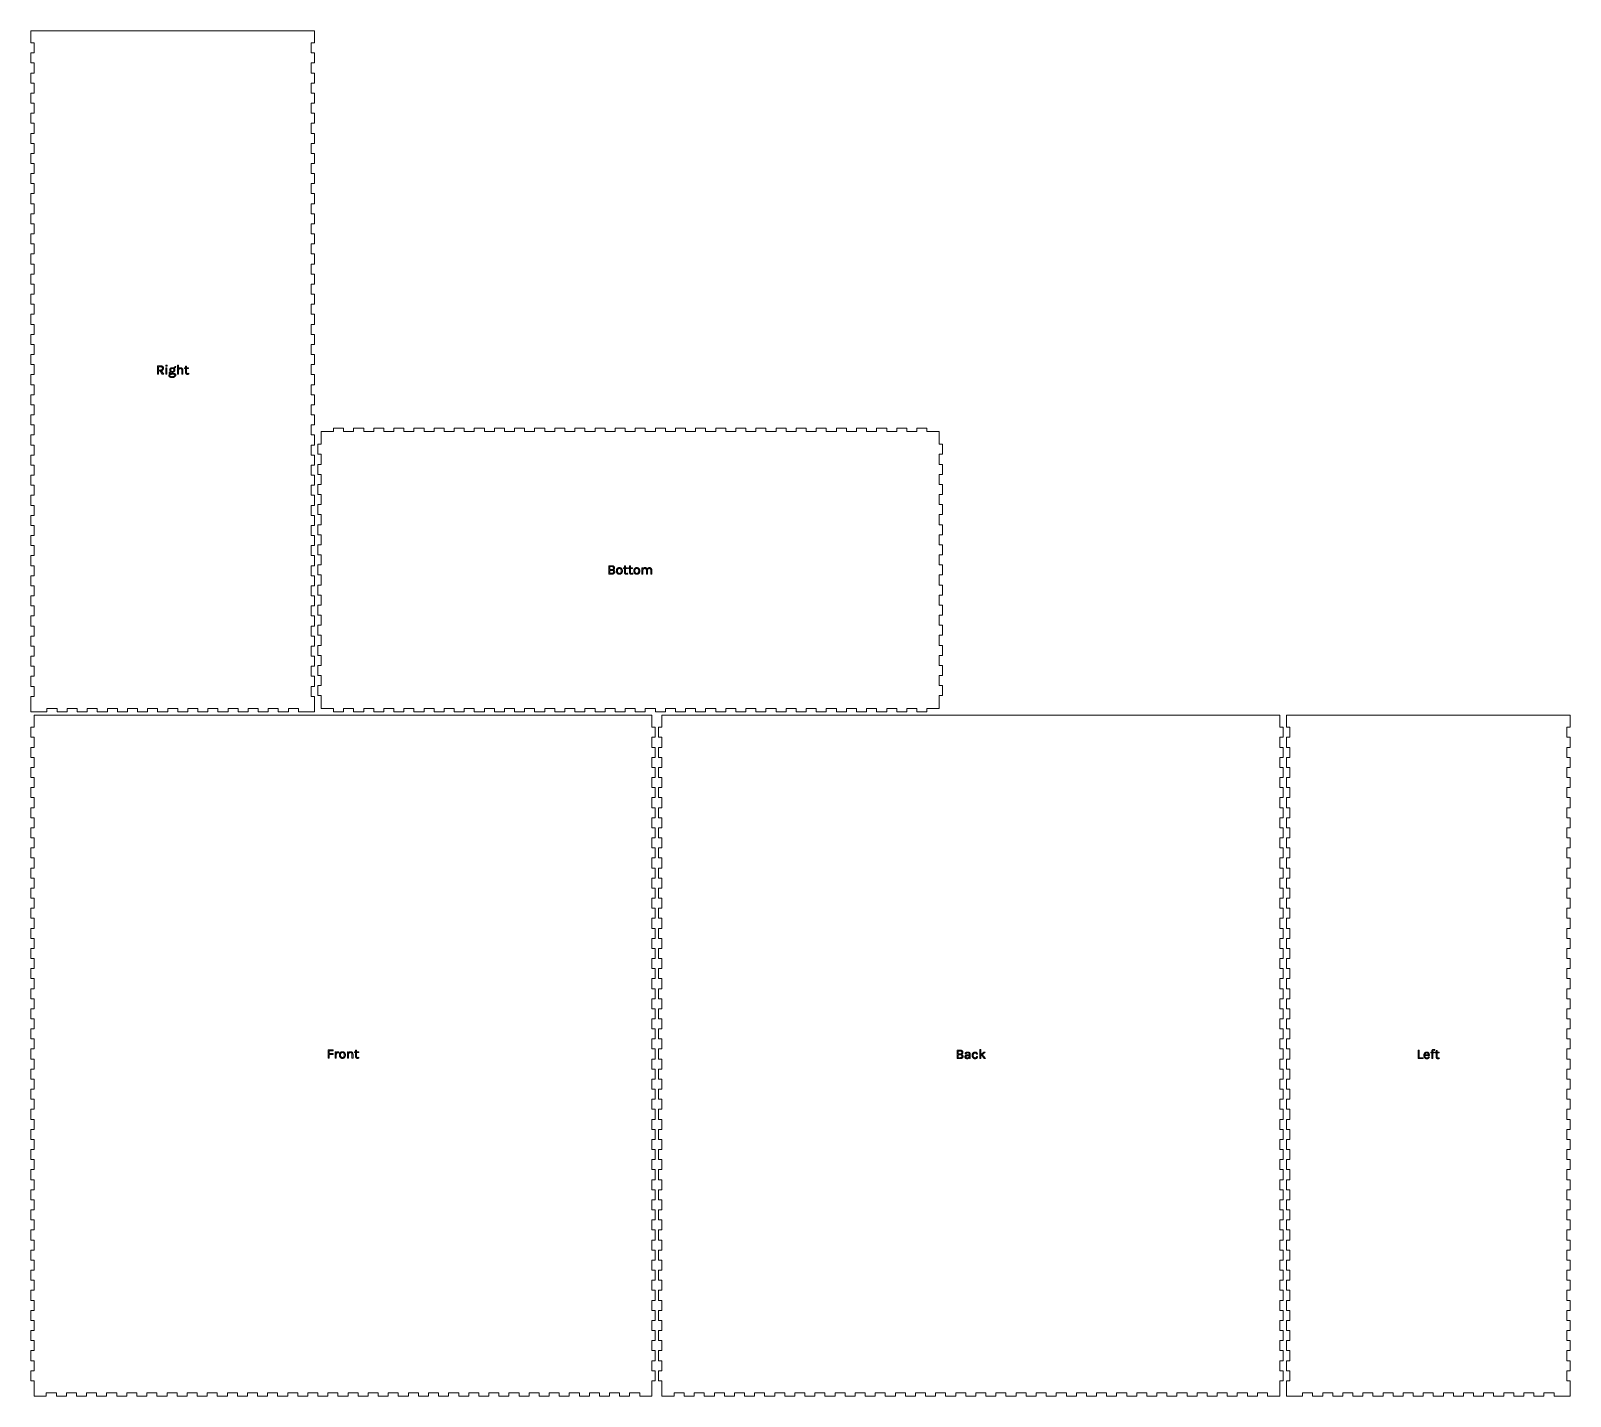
# Model space of a CAD drawing. Extents: x 0 to 54.2, y 0 to 48.1.
import ezdxf

# ---------------------------------------------------------------- set-up
doc = ezdxf.new("R2010")
doc.units = 0
doc.layers.get('0').update_dxf_attribs({"lineweight": 0})

msp = doc.modelspace()

# ---------------------------------------------------------------- linework, layer by layer
for p, q in [((0.118, 48.118), (0, 48.118)), ((0, 48.118), (0, 47.693)), ((9.882, 48.118), (0.118, 48.118)), ((10, 48.118), (9.882, 48.118)), ((10, 47.693), (10, 48.118)), ((0, 47.693), (0.118, 47.693)), ((0.118, 47.339), (0, 47.339)), ((0, 47.339), (0, 46.984)), ((0.118, 47.693), (0.118, 47.339)), ((9.882, 47.339), (9.882, 47.693)), ((9.882, 47.693), (10, 47.693)), ((10, 47.339), (9.882, 47.339)), ((10, 46.984), (10, 47.339)), ((0, 46.984), (0.118, 46.984)), ((0.118, 46.984), (0.118, 46.63)), ((9.882, 46.63), (9.882, 46.984)), ((9.882, 46.984), (10, 46.984)), ((0.118, 46.63), (0, 46.63)), ((0, 46.63), (0, 46.276)), ((0, 46.276), (0.118, 46.276)), ((0.118, 46.276), (0.118, 45.921)), ((10, 46.63), (9.882, 46.63)), ((9.882, 45.921), (9.882, 46.276)), ((9.882, 46.276), (10, 46.276)), ((10, 46.276), (10, 46.63)), ((0.118, 45.921), (0, 45.921)), ((0, 45.921), (0, 45.567)), ((0, 45.567), (0.118, 45.567)), ((0.118, 45.567), (0.118, 45.213)), ((10, 45.921), (9.882, 45.921)), ((9.882, 45.213), (9.882, 45.567)), ((9.882, 45.567), (10, 45.567)), ((10, 45.567), (10, 45.921)), ((0.118, 45.213), (0, 45.213)), ((0, 45.213), (0, 44.858)), ((10, 45.213), (9.882, 45.213)), ((10, 44.858), (10, 45.213)), ((0, 44.858), (0.118, 44.858)), ((0.118, 44.504), (0, 44.504)), ((0, 44.504), (0, 44.15)), ((0.118, 44.858), (0.118, 44.504)), ((9.882, 44.504), (9.882, 44.858)), ((9.882, 44.858), (10, 44.858)), ((10, 44.504), (9.882, 44.504)), ((10, 44.15), (10, 44.504)), ((0, 44.15), (0.118, 44.15)), ((0.118, 44.15), (0.118, 43.795)), ((9.882, 43.795), (9.882, 44.15)), ((9.882, 44.15), (10, 44.15)), ((0.118, 43.795), (0, 43.795)), ((0, 43.795), (0, 43.441)), ((0, 43.441), (0.118, 43.441)), ((0.118, 43.441), (0.118, 43.087)), ((10, 43.795), (9.882, 43.795)), ((9.882, 43.087), (9.882, 43.441)), ((9.882, 43.441), (10, 43.441)), ((10, 43.441), (10, 43.795)), ((0.118, 43.087), (0, 43.087)), ((0, 43.087), (0, 42.732)), ((10, 43.087), (9.882, 43.087)), ((10, 42.732), (10, 43.087)), ((0, 42.732), (0.118, 42.732)), ((0.118, 42.378), (0, 42.378)), ((0, 42.378), (0, 42.024)), ((0.118, 42.732), (0.118, 42.378)), ((9.882, 42.378), (9.882, 42.732)), ((9.882, 42.732), (10, 42.732)), ((10, 42.378), (9.882, 42.378)), ((10, 42.024), (10, 42.378)), ((0, 42.024), (0.118, 42.024)), ((0.118, 42.024), (0.118, 41.669)), ((9.882, 41.669), (9.882, 42.024)), ((9.882, 42.024), (10, 42.024)), ((0.118, 41.669), (0, 41.669)), ((0, 41.669), (0, 41.315)), ((0, 41.315), (0.118, 41.315)), ((0.118, 41.315), (0.118, 40.961)), ((10, 41.669), (9.882, 41.669)), ((9.882, 40.961), (9.882, 41.315)), ((9.882, 41.315), (10, 41.315)), ((10, 41.315), (10, 41.669)), ((0.118, 40.961), (0, 40.961)), ((0, 40.961), (0, 40.606)), ((10, 40.961), (9.882, 40.961)), ((10, 40.606), (10, 40.961)), ((0, 40.606), (0.118, 40.606)), ((0.118, 40.252), (0, 40.252)), ((0, 40.252), (0, 39.898)), ((0.118, 40.606), (0.118, 40.252)), ((9.882, 40.252), (9.882, 40.606)), ((9.882, 40.606), (10, 40.606)), ((10, 40.252), (9.882, 40.252)), ((10, 39.898), (10, 40.252)), ((0, 39.898), (0.118, 39.898)), ((0.118, 39.898), (0.118, 39.543)), ((9.882, 39.543), (9.882, 39.898)), ((9.882, 39.898), (10, 39.898)), ((0.118, 39.543), (0, 39.543)), ((0, 39.543), (0, 39.189)), ((0, 39.189), (0.118, 39.189)), ((0.118, 39.189), (0.118, 38.835)), ((10, 39.543), (9.882, 39.543)), ((9.882, 38.835), (9.882, 39.189)), ((9.882, 39.189), (10, 39.189)), ((10, 39.189), (10, 39.543)), ((0.118, 38.835), (0, 38.835)), ((0, 38.835), (0, 38.48)), ((10, 38.835), (9.882, 38.835)), ((10, 38.48), (10, 38.835)), ((0, 38.48), (0.118, 38.48)), ((0.118, 38.126), (0, 38.126)), ((0, 38.126), (0, 37.772)), ((0.118, 38.48), (0.118, 38.126)), ((9.882, 38.126), (9.882, 38.48)), ((9.882, 38.48), (10, 38.48)), ((10, 38.126), (9.882, 38.126)), ((10, 37.772), (10, 38.126)), ((0, 37.772), (0.118, 37.772)), ((0.118, 37.772), (0.118, 37.417)), ((9.882, 37.417), (9.882, 37.772)), ((9.882, 37.772), (10, 37.772)), ((0.118, 37.417), (0, 37.417)), ((0, 37.417), (0, 37.063)), ((0, 37.063), (0.118, 37.063)), ((0.118, 37.063), (0.118, 36.709)), ((10, 37.417), (9.882, 37.417)), ((9.882, 36.709), (9.882, 37.063)), ((9.882, 37.063), (10, 37.063)), ((10, 37.063), (10, 37.417)), ((0.118, 36.709), (0, 36.709)), ((0, 36.709), (0, 36.354)), ((0, 36.354), (0.118, 36.354)), ((0.118, 36.354), (0.118, 36)), ((4.768, 36.338), (4.77, 36.339)), ((4.77, 36.339), (4.772, 36.339)), ((4.772, 36.339), (4.774, 36.34)), ((4.774, 36.34), (4.776, 36.34)), ((4.776, 36.34), (4.778, 36.34)), ((4.778, 36.34), (4.778, 36.34)), ((4.778, 36.34), (4.78, 36.34)), ((4.78, 36.34), (4.782, 36.34)), ((4.782, 36.34), (4.784, 36.339)), ((4.784, 36.339), (4.786, 36.339)), ((4.786, 36.339), (4.788, 36.338)), ((10, 36.709), (9.882, 36.709)), ((9.882, 36), (9.882, 36.354)), ((9.882, 36.354), (10, 36.354)), ((10, 36.354), (10, 36.709)), ((0.118, 36), (0, 36)), ((0, 36), (0, 35.646)), ((4.468, 36.014), (4.468, 36.311)), ((4.468, 36.311), (4.571, 36.311)), ((4.505, 36.014), (4.468, 36.014)), ((4.505, 36.279), (4.505, 36.162)), ((4.571, 36.279), (4.505, 36.279)), ((4.505, 36.279), (4.505, 36.279)), ((4.505, 36.162), (4.569, 36.162)), ((4.571, 36.136), (4.505, 36.136)), ((4.505, 36.136), (4.505, 36.014)), ((4.505, 36.014), (4.505, 36.014)), ((4.634, 36.014), (4.549, 36.149)), ((4.549, 36.149), (4.589, 36.149)), ((4.569, 36.162), (4.575, 36.162)), ((4.571, 36.311), (4.581, 36.311)), ((4.578, 36.279), (4.571, 36.279)), ((4.571, 36.279), (4.571, 36.279)), ((4.581, 36.136), (4.571, 36.136)), ((4.571, 36.136), (4.571, 36.136)), ((4.575, 36.162), (4.581, 36.162)), ((4.584, 36.279), (4.578, 36.279)), ((4.581, 36.311), (4.591, 36.31)), ((4.581, 36.162), (4.587, 36.163)), ((4.591, 36.137), (4.581, 36.136)), ((4.589, 36.278), (4.584, 36.279)), ((4.587, 36.163), (4.593, 36.164)), ((4.594, 36.277), (4.589, 36.278)), ((4.589, 36.149), (4.682, 36.014)), ((4.591, 36.31), (4.6, 36.309)), ((4.6, 36.138), (4.591, 36.137)), ((4.593, 36.164), (4.598, 36.166)), ((4.599, 36.275), (4.594, 36.277)), ((4.598, 36.166), (4.603, 36.168)), ((4.604, 36.274), (4.599, 36.275)), ((4.6, 36.309), (4.608, 36.307)), ((4.608, 36.14), (4.6, 36.138)), ((4.603, 36.168), (4.607, 36.17)), ((4.609, 36.272), (4.604, 36.274)), ((4.607, 36.17), (4.612, 36.172)), ((4.608, 36.307), (4.616, 36.305)), ((4.616, 36.142), (4.608, 36.14)), ((4.613, 36.269), (4.609, 36.272)), ((4.612, 36.172), (4.616, 36.175)), ((4.616, 36.267), (4.613, 36.269)), ((4.616, 36.305), (4.623, 36.302)), ((4.62, 36.264), (4.616, 36.267)), ((4.616, 36.175), (4.619, 36.178)), ((4.623, 36.145), (4.616, 36.142)), ((4.619, 36.178), (4.623, 36.182)), ((4.623, 36.26), (4.62, 36.264)), ((4.623, 36.302), (4.63, 36.299)), ((4.626, 36.257), (4.623, 36.26)), ((4.623, 36.182), (4.625, 36.185)), ((4.63, 36.148), (4.623, 36.145)), ((4.625, 36.185), (4.628, 36.189)), ((4.628, 36.253), (4.626, 36.257)), ((4.631, 36.249), (4.628, 36.253)), ((4.628, 36.189), (4.63, 36.193)), ((4.63, 36.299), (4.637, 36.296)), ((4.63, 36.193), (4.632, 36.197)), ((4.637, 36.151), (4.63, 36.148)), ((4.632, 36.245), (4.631, 36.249)), ((4.634, 36.241), (4.632, 36.245)), ((4.632, 36.197), (4.634, 36.201)), ((4.635, 36.236), (4.634, 36.241)), ((4.634, 36.201), (4.635, 36.206)), ((4.682, 36.014), (4.634, 36.014)), ((4.636, 36.231), (4.635, 36.236)), ((4.635, 36.206), (4.636, 36.211)), ((4.636, 36.226), (4.636, 36.231)), ((4.637, 36.221), (4.636, 36.226)), ((4.636, 36.216), (4.637, 36.221)), ((4.636, 36.211), (4.636, 36.216)), ((4.637, 36.296), (4.643, 36.291)), ((4.637, 36.221), (4.637, 36.221)), ((4.643, 36.155), (4.637, 36.151)), ((4.643, 36.291), (4.648, 36.287)), ((4.648, 36.16), (4.643, 36.155)), ((4.648, 36.287), (4.653, 36.282)), ((4.653, 36.165), (4.648, 36.16)), ((4.653, 36.282), (4.658, 36.277)), ((4.658, 36.17), (4.653, 36.165)), ((4.658, 36.277), (4.662, 36.271)), ((4.662, 36.176), (4.658, 36.17)), ((4.662, 36.271), (4.665, 36.265)), ((4.665, 36.182), (4.662, 36.176)), ((4.665, 36.265), (4.668, 36.259)), ((4.668, 36.188), (4.665, 36.182)), ((4.668, 36.259), (4.67, 36.252)), ((4.67, 36.194), (4.668, 36.188)), ((4.67, 36.252), (4.672, 36.246)), ((4.672, 36.201), (4.67, 36.194)), ((4.672, 36.246), (4.673, 36.238)), ((4.673, 36.208), (4.672, 36.201)), ((4.673, 36.238), (4.674, 36.231)), ((4.674, 36.216), (4.673, 36.208)), ((4.674, 36.231), (4.674, 36.223)), ((4.674, 36.223), (4.674, 36.223)), ((4.674, 36.223), (4.674, 36.216)), ((4.682, 36.014), (4.682, 36.014)), ((4.754, 36.323), (4.755, 36.325)), ((4.754, 36.321), (4.754, 36.323)), ((4.754, 36.319), (4.754, 36.321)), ((4.754, 36.317), (4.754, 36.319)), ((4.754, 36.315), (4.754, 36.317)), ((4.754, 36.317), (4.754, 36.317)), ((4.754, 36.313), (4.754, 36.315)), ((4.754, 36.311), (4.754, 36.313)), ((4.755, 36.309), (4.754, 36.311)), ((4.755, 36.327), (4.756, 36.328)), ((4.755, 36.325), (4.755, 36.327)), ((4.755, 36.308), (4.755, 36.309)), ((4.756, 36.306), (4.755, 36.308)), ((4.756, 36.328), (4.757, 36.33)), ((4.757, 36.304), (4.756, 36.306)), ((4.757, 36.33), (4.758, 36.331)), ((4.758, 36.303), (4.757, 36.304)), ((4.758, 36.331), (4.759, 36.332)), ((4.759, 36.301), (4.758, 36.303)), ((4.759, 36.332), (4.76, 36.334)), ((4.76, 36.3), (4.759, 36.301)), ((4.76, 36.334), (4.761, 36.335)), ((4.761, 36.299), (4.76, 36.3)), ((4.76, 36.014), (4.76, 36.241)), ((4.76, 36.241), (4.796, 36.241)), ((4.796, 36.014), (4.76, 36.014)), ((4.761, 36.335), (4.763, 36.336)), ((4.763, 36.298), (4.761, 36.299)), ((4.763, 36.336), (4.765, 36.337)), ((4.765, 36.297), (4.763, 36.298)), ((4.765, 36.337), (4.766, 36.338)), ((4.766, 36.296), (4.765, 36.297)), ((4.766, 36.338), (4.768, 36.338)), ((4.768, 36.295), (4.766, 36.296)), ((4.77, 36.295), (4.768, 36.295)), ((4.772, 36.294), (4.77, 36.295)), ((4.774, 36.294), (4.772, 36.294)), ((4.776, 36.294), (4.774, 36.294)), ((4.778, 36.294), (4.776, 36.294)), ((4.778, 36.294), (4.778, 36.294)), ((4.78, 36.294), (4.778, 36.294)), ((4.778, 36.294), (4.778, 36.294)), ((4.782, 36.294), (4.78, 36.294)), ((4.784, 36.294), (4.782, 36.294)), ((4.786, 36.295), (4.784, 36.294)), ((4.788, 36.295), (4.786, 36.295)), ((4.788, 36.338), (4.79, 36.338)), ((4.79, 36.296), (4.788, 36.295)), ((4.79, 36.338), (4.792, 36.337)), ((4.792, 36.297), (4.79, 36.296)), ((4.792, 36.337), (4.793, 36.336)), ((4.793, 36.298), (4.792, 36.297)), ((4.793, 36.336), (4.795, 36.335)), ((4.795, 36.299), (4.793, 36.298)), ((4.795, 36.335), (4.796, 36.334)), ((4.796, 36.3), (4.795, 36.299)), ((4.796, 36.334), (4.797, 36.332)), ((4.797, 36.301), (4.796, 36.3)), ((4.796, 36.241), (4.796, 36.014)), ((4.796, 36.014), (4.796, 36.014)), ((4.797, 36.332), (4.798, 36.331)), ((4.798, 36.303), (4.797, 36.301)), ((4.798, 36.331), (4.799, 36.33)), ((4.799, 36.304), (4.798, 36.303)), ((4.799, 36.33), (4.8, 36.328)), ((4.8, 36.306), (4.799, 36.304)), ((4.8, 36.328), (4.801, 36.327)), ((4.801, 36.308), (4.8, 36.306)), ((4.801, 36.327), (4.802, 36.325)), ((4.802, 36.309), (4.801, 36.308)), ((4.802, 36.325), (4.802, 36.323)), ((4.802, 36.323), (4.802, 36.321)), ((4.802, 36.321), (4.803, 36.319)), ((4.803, 36.315), (4.802, 36.313)), ((4.802, 36.313), (4.802, 36.311)), ((4.802, 36.311), (4.802, 36.309)), ((4.803, 36.319), (4.803, 36.317)), ((4.803, 36.317), (4.803, 36.317)), ((4.803, 36.317), (4.803, 36.315)), ((4.864, 35.976), (4.865, 35.98)), ((4.864, 35.97), (4.864, 35.976)), ((4.864, 35.967), (4.864, 35.97)), ((4.864, 35.97), (4.864, 35.97)), ((4.865, 35.963), (4.864, 35.967)), ((4.865, 35.98), (4.866, 35.985)), ((4.865, 35.959), (4.865, 35.963)), ((4.866, 35.955), (4.865, 35.959)), ((4.866, 35.985), (4.867, 35.989)), ((4.868, 35.951), (4.866, 35.955)), ((4.867, 35.989), (4.869, 35.994)), ((4.869, 35.948), (4.868, 35.951)), ((4.869, 35.994), (4.871, 35.997)), ((4.871, 35.944), (4.869, 35.948)), ((4.871, 35.997), (4.873, 36.001)), ((4.873, 35.941), (4.871, 35.944)), ((4.873, 36.001), (4.876, 36.004)), ((4.875, 35.938), (4.873, 35.941)), ((4.878, 35.934), (4.875, 35.938)), ((4.876, 36.004), (4.88, 36.008)), ((4.881, 35.931), (4.878, 35.934)), ((4.879, 36.067), (4.88, 36.07)), ((4.879, 36.064), (4.879, 36.067)), ((4.879, 36.062), (4.879, 36.064)), ((4.879, 36.059), (4.879, 36.062)), ((4.879, 36.062), (4.879, 36.062)), ((4.88, 36.056), (4.879, 36.059)), ((4.88, 36.072), (4.881, 36.075)), ((4.88, 36.07), (4.88, 36.072)), ((4.88, 36.054), (4.88, 36.056)), ((4.881, 36.051), (4.88, 36.054)), ((4.88, 36.008), (4.883, 36.01)), ((4.881, 36.075), (4.882, 36.077)), ((4.881, 36.049), (4.881, 36.051)), ((4.882, 36.046), (4.881, 36.049)), ((4.884, 35.928), (4.881, 35.931)), ((4.882, 36.077), (4.883, 36.079)), ((4.884, 36.044), (4.882, 36.046)), ((4.883, 36.079), (4.884, 36.082)), ((4.883, 36.01), (4.887, 36.013)), ((4.884, 36.082), (4.886, 36.084)), ((4.885, 36.041), (4.884, 36.044)), ((4.888, 35.925), (4.884, 35.928)), ((4.886, 36.039), (4.885, 36.041)), ((4.886, 36.084), (4.887, 36.086)), ((4.888, 36.037), (4.886, 36.039)), ((4.887, 36.086), (4.889, 36.088)), ((4.887, 36.013), (4.891, 36.015)), ((4.89, 36.035), (4.888, 36.037)), ((4.891, 35.922), (4.888, 35.925)), ((4.889, 36.088), (4.891, 36.09)), ((4.892, 36.032), (4.89, 36.035)), ((4.891, 36.09), (4.892, 36.091)), ((4.891, 36.015), (4.896, 36.018)), ((4.895, 35.919), (4.891, 35.922)), ((4.892, 36.163), (4.893, 36.168)), ((4.893, 36.158), (4.892, 36.163)), ((4.892, 36.163), (4.892, 36.163)), ((4.892, 36.091), (4.894, 36.093)), ((4.894, 36.03), (4.892, 36.032)), ((4.893, 36.178), (4.894, 36.182)), ((4.893, 36.173), (4.893, 36.178)), ((4.893, 36.168), (4.893, 36.173)), ((4.893, 36.154), (4.893, 36.158)), ((4.893, 36.149), (4.893, 36.154)), ((4.894, 36.144), (4.893, 36.149)), ((4.894, 36.182), (4.895, 36.186)), ((4.895, 36.14), (4.894, 36.144)), ((4.894, 36.093), (4.896, 36.094)), ((4.897, 36.028), (4.894, 36.03)), ((4.895, 36.186), (4.897, 36.191)), ((4.897, 36.136), (4.895, 36.14)), ((4.899, 35.917), (4.895, 35.919)), ((4.896, 36.094), (4.899, 36.096)), ((4.896, 36.018), (4.901, 36.019)), ((4.897, 36.191), (4.898, 36.195)), ((4.898, 36.132), (4.897, 36.136)), ((4.899, 36.027), (4.897, 36.028)), ((4.898, 36.195), (4.9, 36.199)), ((4.9, 36.128), (4.898, 36.132)), ((4.899, 36.096), (4.901, 36.097)), ((4.902, 36.025), (4.899, 36.027)), ((4.903, 35.914), (4.899, 35.917)), ((4.9, 36.199), (4.902, 36.203)), ((4.902, 36.124), (4.9, 36.128)), ((4.901, 35.979), (4.9, 35.975)), ((4.9, 35.975), (4.9, 35.972)), ((4.9, 35.972), (4.9, 35.972)), ((4.9, 35.972), (4.9, 35.968)), ((4.9, 35.968), (4.901, 35.965)), ((4.901, 36.097), (4.903, 36.099)), ((4.901, 36.019), (4.905, 36.021)), ((4.902, 35.985), (4.901, 35.982)), ((4.901, 35.982), (4.901, 35.979)), ((4.901, 35.965), (4.902, 35.961)), ((4.902, 36.203), (4.905, 36.207)), ((4.905, 36.12), (4.902, 36.124)), ((4.904, 36.023), (4.902, 36.025)), ((4.903, 35.988), (4.902, 35.985)), ((4.902, 35.961), (4.903, 35.958)), ((4.903, 36.099), (4.906, 36.1)), ((4.905, 35.991), (4.903, 35.988)), ((4.903, 35.958), (4.905, 35.955)), ((4.908, 35.912), (4.903, 35.914)), ((4.907, 36.021), (4.904, 36.023)), ((4.905, 36.207), (4.907, 36.21)), ((4.907, 36.116), (4.905, 36.12)), ((4.905, 36.021), (4.91, 36.022)), ((4.907, 35.994), (4.905, 35.991)), ((4.905, 35.955), (4.907, 35.952)), ((4.906, 36.1), (4.908, 36.101)), ((4.907, 36.21), (4.91, 36.214)), ((4.91, 36.113), (4.907, 36.116)), ((4.911, 36.02), (4.907, 36.021)), ((4.909, 35.996), (4.907, 35.994)), ((4.907, 35.952), (4.91, 35.949)), ((4.908, 36.101), (4.911, 36.102)), ((4.913, 35.91), (4.908, 35.912)), ((4.911, 35.999), (4.909, 35.996)), ((4.91, 36.214), (4.913, 36.217)), ((4.913, 36.11), (4.91, 36.113)), ((4.91, 36.022), (4.916, 36.023)), ((4.91, 35.949), (4.913, 35.946)), ((4.911, 36.102), (4.913, 36.103)), ((4.914, 36.019), (4.911, 36.02)), ((4.914, 36.001), (4.911, 35.999)), ((4.913, 36.071), (4.912, 36.069)), ((4.912, 36.069), (4.912, 36.068)), ((4.912, 36.068), (4.912, 36.066)), ((4.912, 36.066), (4.912, 36.064)), ((4.912, 36.064), (4.912, 36.064)), ((4.912, 36.064), (4.912, 36.062)), ((4.912, 36.062), (4.912, 36.06)), ((4.912, 36.06), (4.913, 36.058)), ((4.913, 36.217), (4.916, 36.22)), ((4.916, 36.106), (4.913, 36.11)), ((4.913, 36.103), (4.916, 36.103)), ((4.914, 36.074), (4.913, 36.073)), ((4.913, 36.073), (4.913, 36.071)), ((4.913, 36.058), (4.913, 36.056)), ((4.913, 36.056), (4.914, 36.054)), ((4.913, 35.946), (4.916, 35.943)), ((4.918, 35.908), (4.913, 35.91)), ((4.915, 36.077), (4.914, 36.076)), ((4.914, 36.076), (4.914, 36.074)), ((4.914, 36.054), (4.915, 36.052)), ((4.917, 36.017), (4.914, 36.019)), ((4.917, 36.003), (4.914, 36.001)), ((4.916, 36.078), (4.915, 36.077)), ((4.915, 36.052), (4.916, 36.051)), ((4.916, 36.22), (4.919, 36.223)), ((4.919, 36.103), (4.916, 36.106)), ((4.916, 36.103), (4.919, 36.104)), ((4.917, 36.08), (4.916, 36.078)), ((4.916, 36.051), (4.918, 36.049)), ((4.916, 36.023), (4.921, 36.024)), ((4.916, 35.943), (4.92, 35.941)), ((4.918, 36.081), (4.917, 36.08)), ((4.921, 36.016), (4.917, 36.017)), ((4.92, 36.005), (4.917, 36.003)), ((4.919, 36.082), (4.918, 36.081)), ((4.918, 36.049), (4.919, 36.047)), ((4.923, 35.906), (4.918, 35.908)), ((4.919, 36.223), (4.922, 36.226)), ((4.919, 36.104), (4.921, 36.105)), ((4.922, 36.101), (4.919, 36.103)), ((4.92, 36.083), (4.919, 36.082)), ((4.919, 36.047), (4.921, 36.046)), ((4.921, 36.084), (4.92, 36.083)), ((4.923, 36.006), (4.92, 36.005)), ((4.92, 35.941), (4.924, 35.938)), ((4.921, 36.105), (4.924, 36.105)), ((4.922, 36.085), (4.921, 36.084)), ((4.921, 36.046), (4.923, 36.044)), ((4.921, 36.024), (4.927, 36.024)), ((4.924, 36.015), (4.921, 36.016)), ((4.922, 36.226), (4.926, 36.229)), ((4.926, 36.098), (4.922, 36.101)), ((4.923, 36.086), (4.922, 36.085)), ((4.925, 36.087), (4.923, 36.086)), ((4.923, 36.044), (4.925, 36.043)), ((4.927, 36.008), (4.923, 36.006)), ((4.928, 35.904), (4.923, 35.906)), ((4.924, 36.105), (4.927, 36.106)), ((4.928, 36.014), (4.924, 36.015)), ((4.924, 35.938), (4.928, 35.936)), ((4.926, 36.088), (4.925, 36.087)), ((4.925, 36.043), (4.927, 36.042)), ((4.926, 36.229), (4.93, 36.231)), ((4.93, 36.095), (4.926, 36.098)), ((4.927, 36.088), (4.926, 36.088)), ((4.927, 36.106), (4.93, 36.106)), ((4.929, 36.089), (4.927, 36.088)), ((4.927, 36.042), (4.93, 36.041)), ((4.927, 36.024), (4.933, 36.024)), ((4.931, 36.009), (4.927, 36.008)), ((4.932, 36.013), (4.928, 36.014)), ((4.928, 35.936), (4.933, 35.934)), ((4.934, 35.903), (4.928, 35.904)), ((4.93, 36.173), (4.929, 36.168)), ((4.929, 36.168), (4.929, 36.163)), ((4.929, 36.163), (4.929, 36.163)), ((4.929, 36.163), (4.929, 36.158)), ((4.929, 36.158), (4.93, 36.154)), ((4.93, 36.09), (4.929, 36.089)), ((4.93, 36.231), (4.934, 36.233)), ((4.931, 36.177), (4.93, 36.173)), ((4.93, 36.154), (4.931, 36.149)), ((4.93, 36.106), (4.933, 36.106)), ((4.934, 36.093), (4.93, 36.095)), ((4.932, 36.09), (4.93, 36.09)), ((4.93, 36.041), (4.933, 36.04)), ((4.932, 36.182), (4.931, 36.177)), ((4.931, 36.149), (4.932, 36.145)), ((4.935, 36.01), (4.931, 36.009)), ((4.933, 36.186), (4.932, 36.182)), ((4.932, 36.145), (4.933, 36.141)), ((4.933, 36.091), (4.932, 36.09)), ((4.936, 36.013), (4.932, 36.013)), ((4.935, 36.19), (4.933, 36.186)), ((4.933, 36.141), (4.935, 36.137)), ((4.933, 36.106), (4.936, 36.106)), ((4.934, 36.091), (4.933, 36.091)), ((4.933, 36.04), (4.937, 36.04)), ((4.933, 36.024), (4.933, 36.024)), ((4.933, 36.024), (4.953, 36.012)), ((4.933, 35.934), (4.939, 35.933)), ((4.934, 36.233), (4.938, 36.236)), ((4.938, 36.091), (4.934, 36.093)), ((4.936, 36.092), (4.934, 36.091)), ((4.94, 35.902), (4.934, 35.903)), ((4.936, 36.193), (4.935, 36.19)), ((4.935, 36.137), (4.936, 36.133)), ((4.939, 36.011), (4.935, 36.01)), ((4.939, 36.197), (4.936, 36.193)), ((4.936, 36.133), (4.939, 36.13)), ((4.936, 36.106), (4.936, 36.106)), ((4.936, 36.106), (4.943, 36.092)), ((4.937, 36.092), (4.936, 36.092)), ((4.94, 36.012), (4.936, 36.013)), ((4.939, 36.092), (4.937, 36.092)), ((4.937, 36.04), (4.94, 36.039)), ((4.938, 36.236), (4.942, 36.238)), ((4.942, 36.089), (4.938, 36.091)), ((4.941, 36.2), (4.939, 36.197)), ((4.939, 36.13), (4.941, 36.126)), ((4.94, 36.092), (4.939, 36.092)), ((4.944, 36.011), (4.939, 36.011)), ((4.939, 35.933), (4.944, 35.931)), ((4.942, 36.092), (4.94, 36.092)), ((4.94, 36.039), (4.944, 36.039)), ((4.944, 36.012), (4.94, 36.012)), ((4.945, 35.901), (4.94, 35.902)), ((4.944, 36.203), (4.941, 36.2)), ((4.941, 36.126), (4.944, 36.123)), ((4.942, 36.238), (4.946, 36.239)), ((4.943, 36.092), (4.942, 36.092)), ((4.946, 36.087), (4.942, 36.089)), ((4.947, 36.206), (4.944, 36.203)), ((4.944, 36.123), (4.947, 36.12)), ((4.944, 36.039), (4.949, 36.039)), ((4.949, 36.012), (4.944, 36.012)), ((4.948, 36.011), (4.944, 36.011)), ((4.944, 35.931), (4.95, 35.93)), ((4.952, 35.9), (4.945, 35.901)), ((4.946, 36.239), (4.951, 36.241)), ((4.951, 36.086), (4.946, 36.087)), ((4.95, 36.209), (4.947, 36.206)), ((4.947, 36.12), (4.95, 36.117)), ((4.953, 36.012), (4.948, 36.011)), ((4.949, 36.039), (4.953, 36.038)), ((4.953, 36.012), (4.949, 36.012)), ((4.954, 36.211), (4.95, 36.209)), ((4.95, 36.117), (4.954, 36.115)), ((4.95, 35.93), (4.957, 35.929)), ((4.951, 36.241), (4.955, 36.242)), ((4.955, 36.084), (4.951, 36.086)), ((4.958, 35.899), (4.952, 35.9)), ((4.953, 36.038), (4.953, 36.038)), ((4.953, 36.038), (5.041, 36.038)), ((5.041, 36.012), (4.953, 36.012)), ((4.958, 36.213), (4.954, 36.211)), ((4.954, 36.115), (4.958, 36.113)), ((4.955, 36.242), (4.96, 36.243)), ((4.96, 36.083), (4.955, 36.084)), ((4.957, 35.929), (4.963, 35.928)), ((4.962, 36.215), (4.958, 36.213)), ((4.958, 36.113), (4.962, 36.111)), ((4.964, 35.899), (4.958, 35.899)), ((4.96, 36.243), (4.965, 36.244)), ((4.965, 36.082), (4.96, 36.083)), ((4.966, 36.216), (4.962, 36.215)), ((4.962, 36.111), (4.966, 36.11)), ((4.963, 35.928), (4.97, 35.928)), ((4.971, 35.898), (4.964, 35.899)), ((4.965, 36.244), (4.969, 36.245)), ((4.969, 36.081), (4.965, 36.082)), ((4.97, 36.218), (4.966, 36.216)), ((4.966, 36.11), (4.97, 36.108)), ((4.969, 36.245), (4.974, 36.245)), ((4.974, 36.081), (4.969, 36.081)), ((4.975, 36.218), (4.97, 36.218)), ((4.97, 36.108), (4.975, 36.108)), ((4.97, 35.928), (4.978, 35.928)), ((4.978, 35.898), (4.971, 35.898)), ((4.974, 36.245), (4.979, 36.246)), ((4.979, 36.081), (4.974, 36.081)), ((4.979, 36.219), (4.975, 36.218)), ((4.975, 36.108), (4.979, 36.107)), ((4.978, 35.928), (4.978, 35.928)), ((4.978, 35.928), (4.984, 35.928)), ((4.978, 35.898), (4.978, 35.898)), ((4.986, 35.898), (4.978, 35.898)), ((4.978, 35.898), (4.978, 35.898)), ((4.979, 36.246), (4.985, 36.246)), ((4.985, 36.219), (4.979, 36.219)), ((4.979, 36.107), (4.985, 36.107)), ((4.985, 36.081), (4.979, 36.081)), ((4.984, 35.928), (4.989, 35.928)), ((4.985, 36.246), (4.985, 36.246)), ((4.985, 36.246), (4.99, 36.246)), ((4.99, 36.219), (4.985, 36.219)), ((4.985, 36.219), (4.985, 36.219)), ((4.985, 36.107), (4.985, 36.107)), ((4.985, 36.107), (4.99, 36.107)), ((4.985, 36.107), (4.985, 36.107)), ((4.985, 36.081), (4.985, 36.081)), ((4.99, 36.081), (4.985, 36.081)), ((4.985, 36.081), (4.985, 36.081)), ((4.994, 35.899), (4.986, 35.898)), ((4.989, 35.928), (4.994, 35.929)), ((4.99, 36.246), (4.994, 36.245)), ((4.994, 36.218), (4.99, 36.219)), ((4.99, 36.107), (4.994, 36.108)), ((4.994, 36.081), (4.99, 36.081)), ((4.994, 36.245), (4.999, 36.245)), ((4.999, 36.218), (4.994, 36.218)), ((4.994, 36.108), (4.999, 36.108)), ((4.999, 36.081), (4.994, 36.081)), ((4.994, 35.929), (4.999, 35.929)), ((5.002, 35.899), (4.994, 35.899)), ((4.999, 36.245), (5.004, 36.244)), ((5.003, 36.216), (4.999, 36.218)), ((4.999, 36.108), (5.003, 36.11)), ((5.004, 36.082), (4.999, 36.081)), ((4.999, 35.929), (5.005, 35.93)), ((5.009, 35.9), (5.002, 35.899)), ((5.008, 36.215), (5.003, 36.216)), ((5.003, 36.11), (5.008, 36.111)), ((5.004, 36.244), (5.009, 36.243)), ((5.009, 36.083), (5.004, 36.082)), ((5.005, 35.93), (5.009, 35.931)), ((5.012, 36.213), (5.008, 36.215)), ((5.008, 36.111), (5.012, 36.113)), ((5.009, 36.243), (5.013, 36.242)), ((5.013, 36.084), (5.009, 36.083)), ((5.009, 35.931), (5.014, 35.932)), ((5.016, 35.901), (5.009, 35.9)), ((5.015, 36.211), (5.012, 36.213)), ((5.012, 36.113), (5.015, 36.115)), ((5.013, 36.242), (5.018, 36.241)), ((5.018, 36.086), (5.013, 36.084)), ((5.014, 35.932), (5.019, 35.933)), ((5.019, 36.209), (5.015, 36.211)), ((5.015, 36.115), (5.019, 36.117)), ((5.023, 35.903), (5.016, 35.901)), ((5.018, 36.241), (5.022, 36.239)), ((5.022, 36.087), (5.018, 36.086)), ((5.022, 36.206), (5.019, 36.209)), ((5.019, 36.117), (5.022, 36.12)), ((5.019, 35.933), (5.023, 35.935)), ((5.022, 36.239), (5.026, 36.238)), ((5.025, 36.203), (5.022, 36.206)), ((5.022, 36.12), (5.025, 36.123)), ((5.026, 36.089), (5.022, 36.087)), ((5.023, 35.935), (5.028, 35.936)), ((5.03, 35.905), (5.023, 35.903)), ((5.028, 36.2), (5.025, 36.203)), ((5.025, 36.123), (5.028, 36.126)), ((5.026, 36.238), (5.03, 36.236)), ((5.03, 36.091), (5.026, 36.089)), ((5.03, 36.197), (5.028, 36.2)), ((5.028, 36.126), (5.03, 36.13)), ((5.028, 35.936), (5.032, 35.938)), ((5.03, 36.236), (5.035, 36.233)), ((5.032, 36.193), (5.03, 36.197)), ((5.03, 36.13), (5.032, 36.133)), ((5.035, 36.093), (5.03, 36.091)), ((5.036, 35.907), (5.03, 35.905)), ((5.034, 36.19), (5.032, 36.193)), ((5.032, 36.133), (5.034, 36.137)), ((5.032, 35.938), (5.036, 35.94)), ((5.036, 36.186), (5.034, 36.19)), ((5.034, 36.137), (5.036, 36.141)), ((5.035, 36.233), (5.038, 36.231)), ((5.038, 36.095), (5.035, 36.093)), ((5.037, 36.182), (5.036, 36.186)), ((5.036, 36.141), (5.037, 36.145)), ((5.036, 35.94), (5.04, 35.941)), ((5.043, 35.909), (5.036, 35.907)), ((5.038, 36.177), (5.037, 36.182)), ((5.037, 36.145), (5.038, 36.149)), ((5.038, 36.231), (5.042, 36.229)), ((5.039, 36.173), (5.038, 36.177)), ((5.038, 36.149), (5.039, 36.154)), ((5.042, 36.098), (5.038, 36.095)), ((5.039, 36.168), (5.039, 36.173)), ((5.039, 36.163), (5.039, 36.168)), ((5.039, 36.158), (5.039, 36.163)), ((5.039, 36.163), (5.039, 36.163)), ((5.039, 36.154), (5.039, 36.158)), ((5.04, 35.941), (5.043, 35.943)), ((5.041, 36.221), (5.042, 36.225)), ((5.041, 36.217), (5.041, 36.221)), ((5.059, 36.21), (5.041, 36.217)), ((5.041, 36.038), (5.047, 36.038)), ((5.044, 36.011), (5.041, 36.012)), ((5.041, 36.012), (5.041, 36.012)), ((5.042, 36.232), (5.043, 36.236)), ((5.042, 36.229), (5.042, 36.232)), ((5.042, 36.229), (5.046, 36.226)), ((5.042, 36.225), (5.042, 36.229)), ((5.046, 36.101), (5.042, 36.098)), ((5.043, 36.236), (5.044, 36.239)), ((5.043, 35.943), (5.047, 35.945)), ((5.049, 35.911), (5.043, 35.909)), ((5.044, 36.239), (5.045, 36.242)), ((5.047, 36.011), (5.044, 36.011)), ((5.045, 36.242), (5.046, 36.246)), ((5.046, 36.246), (5.048, 36.249)), ((5.046, 36.226), (5.049, 36.223)), ((5.049, 36.103), (5.046, 36.101)), ((5.047, 36.038), (5.053, 36.038)), ((5.05, 36.011), (5.047, 36.011)), ((5.047, 35.945), (5.05, 35.948)), ((5.048, 36.249), (5.049, 36.252)), ((5.049, 36.252), (5.051, 36.255)), ((5.049, 36.223), (5.052, 36.22)), ((5.052, 36.106), (5.049, 36.103)), ((5.054, 35.914), (5.049, 35.911)), ((5.053, 36.01), (5.05, 36.011)), ((5.05, 35.948), (5.053, 35.95)), ((5.051, 36.255), (5.052, 36.258)), ((5.052, 36.258), (5.054, 36.26)), ((5.052, 36.22), (5.055, 36.217)), ((5.055, 36.11), (5.052, 36.106)), ((5.053, 36.038), (5.059, 36.037)), ((5.055, 36.01), (5.053, 36.01)), ((5.053, 35.95), (5.056, 35.952)), ((5.054, 36.26), (5.056, 36.263)), ((5.06, 35.917), (5.054, 35.914)), ((5.055, 36.217), (5.058, 36.214)), ((5.058, 36.113), (5.055, 36.11)), ((5.058, 36.009), (5.055, 36.01)), ((5.056, 36.263), (5.058, 36.265)), ((5.056, 35.952), (5.058, 35.955)), ((5.058, 36.265), (5.061, 36.268)), ((5.058, 36.214), (5.061, 36.21)), ((5.061, 36.116), (5.058, 36.113)), ((5.06, 36.008), (5.058, 36.009)), ((5.058, 35.955), (5.061, 35.957)), ((5.06, 36.221), (5.059, 36.217)), ((5.059, 36.217), (5.059, 36.214)), ((5.059, 36.214), (5.059, 36.21)), ((5.059, 36.21), (5.059, 36.21)), ((5.059, 36.21), (5.059, 36.21)), ((5.059, 36.037), (5.065, 36.036)), ((5.061, 36.224), (5.06, 36.221)), ((5.062, 36.007), (5.06, 36.008)), ((5.065, 35.92), (5.06, 35.917)), ((5.061, 36.268), (5.063, 36.27)), ((5.062, 36.227), (5.061, 36.224)), ((5.061, 36.21), (5.063, 36.207)), ((5.063, 36.12), (5.061, 36.116)), ((5.061, 35.957), (5.063, 35.96)), ((5.063, 36.229), (5.062, 36.227)), ((5.063, 36.005), (5.062, 36.007)), ((5.063, 36.27), (5.066, 36.272)), ((5.064, 36.232), (5.063, 36.229)), ((5.063, 36.207), (5.066, 36.203)), ((5.066, 36.124), (5.063, 36.12)), ((5.065, 36.004), (5.063, 36.005)), ((5.063, 35.96), (5.065, 35.963)), ((5.066, 36.234), (5.064, 36.232)), ((5.065, 36.036), (5.07, 36.035)), ((5.067, 36.002), (5.065, 36.004)), ((5.065, 35.963), (5.067, 35.965)), ((5.07, 35.923), (5.065, 35.92)), ((5.066, 36.272), (5.068, 36.274)), ((5.068, 36.236), (5.066, 36.234)), ((5.066, 36.203), (5.068, 36.199)), ((5.068, 36.128), (5.066, 36.124)), ((5.068, 36.001), (5.067, 36.002)), ((5.067, 35.965), (5.069, 35.968)), ((5.068, 36.274), (5.071, 36.275)), ((5.07, 36.238), (5.068, 36.236)), ((5.068, 36.199), (5.07, 36.195)), ((5.07, 36.132), (5.068, 36.128)), ((5.069, 35.999), (5.068, 36.001)), ((5.07, 35.997), (5.069, 35.999)), ((5.069, 35.968), (5.07, 35.971)), ((5.072, 36.24), (5.07, 36.238)), ((5.07, 36.195), (5.071, 36.191)), ((5.071, 36.136), (5.07, 36.132)), ((5.07, 36.035), (5.075, 36.034)), ((5.071, 35.995), (5.07, 35.997)), ((5.07, 35.971), (5.071, 35.974)), ((5.075, 35.926), (5.07, 35.923)), ((5.071, 36.275), (5.074, 36.277)), ((5.071, 36.191), (5.073, 36.186)), ((5.073, 36.14), (5.071, 36.136)), ((5.072, 35.994), (5.071, 35.995)), ((5.071, 35.974), (5.072, 35.977)), ((5.075, 36.241), (5.072, 36.24)), ((5.072, 35.992), (5.072, 35.994)), ((5.073, 35.99), (5.072, 35.992)), ((5.072, 35.98), (5.073, 35.983)), ((5.072, 35.977), (5.072, 35.98)), ((5.073, 36.186), (5.074, 36.182)), ((5.074, 36.144), (5.073, 36.14)), ((5.073, 35.988), (5.073, 35.99)), ((5.073, 35.986), (5.073, 35.988)), ((5.073, 35.983), (5.073, 35.986)), ((5.073, 35.986), (5.073, 35.986)), ((5.074, 36.277), (5.077, 36.278)), ((5.074, 36.182), (5.075, 36.178)), ((5.075, 36.149), (5.074, 36.144)), ((5.078, 36.243), (5.075, 36.241)), ((5.075, 36.178), (5.075, 36.173)), ((5.075, 36.173), (5.076, 36.168)), ((5.076, 36.158), (5.075, 36.154)), ((5.075, 36.154), (5.075, 36.149)), ((5.075, 36.034), (5.079, 36.032)), ((5.079, 35.93), (5.075, 35.926)), ((5.076, 36.168), (5.076, 36.163)), ((5.076, 36.163), (5.076, 36.163)), ((5.076, 36.163), (5.076, 36.158)), ((5.077, 36.278), (5.08, 36.28)), ((5.081, 36.244), (5.078, 36.243)), ((5.079, 36.032), (5.084, 36.03)), ((5.083, 35.933), (5.079, 35.93)), ((5.08, 36.28), (5.084, 36.281)), ((5.084, 36.245), (5.081, 36.244)), ((5.087, 35.937), (5.083, 35.933)), ((5.084, 36.281), (5.087, 36.282)), ((5.087, 36.246), (5.084, 36.245)), ((5.084, 36.03), (5.088, 36.028)), ((5.087, 36.282), (5.09, 36.282)), ((5.091, 36.246), (5.087, 36.246)), ((5.091, 35.941), (5.087, 35.937)), ((5.088, 36.028), (5.091, 36.025)), ((5.09, 36.282), (5.094, 36.283)), ((5.095, 36.247), (5.091, 36.246)), ((5.091, 36.025), (5.095, 36.022)), ((5.094, 35.945), (5.091, 35.941)), ((5.094, 36.283), (5.098, 36.283)), ((5.097, 35.949), (5.094, 35.945)), ((5.098, 36.247), (5.095, 36.247)), ((5.095, 36.022), (5.098, 36.019)), ((5.1, 35.953), (5.097, 35.949)), ((5.098, 36.283), (5.102, 36.284)), ((5.103, 36.247), (5.098, 36.247)), ((5.098, 36.019), (5.101, 36.016)), ((5.102, 35.957), (5.1, 35.953)), ((5.101, 36.016), (5.103, 36.013)), ((5.102, 36.284), (5.105, 36.284)), ((5.104, 35.961), (5.102, 35.957)), ((5.105, 36.284), (5.103, 36.247)), ((5.103, 36.013), (5.105, 36.009)), ((5.106, 35.966), (5.104, 35.961)), ((5.105, 36.284), (5.105, 36.284)), ((5.105, 36.009), (5.107, 36.005)), ((5.107, 35.97), (5.106, 35.966)), ((5.107, 36.005), (5.108, 36.001)), ((5.108, 35.974), (5.107, 35.97)), ((5.108, 36.001), (5.109, 35.997)), ((5.109, 35.979), (5.108, 35.974)), ((5.109, 35.997), (5.11, 35.992)), ((5.11, 35.983), (5.109, 35.979)), ((5.11, 35.992), (5.11, 35.987)), ((5.11, 35.987), (5.11, 35.987)), ((5.11, 35.987), (5.11, 35.983)), ((5.165, 36.014), (5.165, 36.337)), ((5.165, 36.337), (5.202, 36.337)), ((5.202, 36.014), (5.165, 36.014)), ((5.187, 36.121), (5.188, 36.129)), ((5.202, 36.121), (5.187, 36.121)), ((5.188, 36.144), (5.189, 36.151)), ((5.188, 36.136), (5.188, 36.144)), ((5.188, 36.129), (5.188, 36.136)), ((5.189, 36.151), (5.19, 36.158)), ((5.19, 36.158), (5.191, 36.164)), ((5.191, 36.164), (5.193, 36.171)), ((5.193, 36.171), (5.194, 36.177)), ((5.194, 36.177), (5.196, 36.183)), ((5.196, 36.183), (5.198, 36.188)), ((5.198, 36.188), (5.2, 36.194)), ((5.2, 36.194), (5.202, 36.199)), ((5.202, 36.337), (5.202, 36.014)), ((5.202, 36.199), (5.205, 36.204)), ((5.203, 36.143), (5.202, 36.138)), ((5.202, 36.138), (5.202, 36.132)), ((5.202, 36.132), (5.202, 36.127)), ((5.202, 36.127), (5.202, 36.121)), ((5.202, 36.121), (5.202, 36.121)), ((5.202, 36.014), (5.202, 36.014)), ((5.204, 36.148), (5.203, 36.143)), ((5.205, 36.153), (5.204, 36.148)), ((5.205, 36.204), (5.208, 36.209)), ((5.206, 36.157), (5.205, 36.153)), ((5.207, 36.162), (5.206, 36.157)), ((5.208, 36.166), (5.207, 36.162)), ((5.208, 36.209), (5.211, 36.213)), ((5.21, 36.17), (5.208, 36.166)), ((5.211, 36.174), (5.21, 36.17)), ((5.211, 36.213), (5.214, 36.217)), ((5.213, 36.178), (5.211, 36.174)), ((5.215, 36.182), (5.213, 36.178)), ((5.214, 36.217), (5.217, 36.221)), ((5.217, 36.185), (5.215, 36.182)), ((5.217, 36.221), (5.221, 36.225)), ((5.219, 36.189), (5.217, 36.185)), ((5.222, 36.192), (5.219, 36.189)), ((5.221, 36.225), (5.224, 36.228)), ((5.224, 36.195), (5.222, 36.192)), ((5.224, 36.228), (5.228, 36.231)), ((5.227, 36.197), (5.224, 36.195)), ((5.23, 36.2), (5.227, 36.197)), ((5.228, 36.231), (5.232, 36.234)), ((5.233, 36.202), (5.23, 36.2)), ((5.232, 36.234), (5.237, 36.236)), ((5.236, 36.204), (5.233, 36.202)), ((5.239, 36.206), (5.236, 36.204)), ((5.237, 36.236), (5.241, 36.239)), ((5.242, 36.208), (5.239, 36.206)), ((5.241, 36.239), (5.246, 36.241)), ((5.245, 36.209), (5.242, 36.208)), ((5.249, 36.211), (5.245, 36.209)), ((5.246, 36.241), (5.25, 36.242)), ((5.252, 36.212), (5.249, 36.211)), ((5.25, 36.242), (5.255, 36.244)), ((5.256, 36.212), (5.252, 36.212)), ((5.255, 36.244), (5.26, 36.245)), ((5.26, 36.213), (5.256, 36.212)), ((5.26, 36.245), (5.266, 36.245)), ((5.264, 36.213), (5.26, 36.213)), ((5.268, 36.213), (5.264, 36.213)), ((5.266, 36.245), (5.271, 36.246)), ((5.273, 36.213), (5.268, 36.213)), ((5.268, 36.213), (5.268, 36.213)), ((5.271, 36.246), (5.277, 36.246)), ((5.278, 36.213), (5.273, 36.213)), ((5.277, 36.246), (5.277, 36.246)), ((5.277, 36.246), (5.282, 36.246)), ((5.283, 36.212), (5.278, 36.213)), ((5.282, 36.246), (5.287, 36.245)), ((5.287, 36.211), (5.283, 36.212)), ((5.287, 36.245), (5.292, 36.245)), ((5.292, 36.209), (5.287, 36.211)), ((5.292, 36.245), (5.297, 36.244)), ((5.296, 36.207), (5.292, 36.209)), ((5.3, 36.205), (5.296, 36.207)), ((5.297, 36.244), (5.302, 36.243)), ((5.303, 36.202), (5.3, 36.205)), ((5.302, 36.243), (5.306, 36.242)), ((5.307, 36.2), (5.303, 36.202)), ((5.306, 36.242), (5.31, 36.24)), ((5.31, 36.196), (5.307, 36.2)), ((5.31, 36.24), (5.315, 36.238)), ((5.313, 36.193), (5.31, 36.196)), ((5.315, 36.189), (5.313, 36.193)), ((5.315, 36.238), (5.319, 36.236)), ((5.318, 36.185), (5.315, 36.189)), ((5.32, 36.18), (5.318, 36.185)), ((5.319, 36.236), (5.322, 36.234)), ((5.322, 36.176), (5.32, 36.18)), ((5.322, 36.234), (5.326, 36.231)), ((5.323, 36.171), (5.322, 36.176)), ((5.324, 36.165), (5.323, 36.171)), ((5.325, 36.159), (5.324, 36.165)), ((5.325, 36.153), (5.325, 36.159)), ((5.325, 36.147), (5.325, 36.153)), ((5.325, 36.014), (5.325, 36.147)), ((5.362, 36.014), (5.325, 36.014)), ((5.326, 36.231), (5.33, 36.229)), ((5.33, 36.229), (5.333, 36.226)), ((5.333, 36.226), (5.336, 36.223)), ((5.336, 36.223), (5.339, 36.219)), ((5.339, 36.219), (5.342, 36.216)), ((5.342, 36.216), (5.345, 36.212)), ((5.345, 36.212), (5.347, 36.208)), ((5.347, 36.208), (5.349, 36.204)), ((5.349, 36.204), (5.352, 36.2)), ((5.352, 36.2), (5.354, 36.195)), ((5.354, 36.195), (5.355, 36.191)), ((5.355, 36.191), (5.357, 36.186)), ((5.357, 36.186), (5.358, 36.181)), ((5.358, 36.181), (5.359, 36.176)), ((5.359, 36.176), (5.36, 36.17)), ((5.36, 36.17), (5.361, 36.165)), ((5.361, 36.165), (5.361, 36.159)), ((5.361, 36.159), (5.362, 36.153)), ((5.362, 36.153), (5.362, 36.147)), ((5.362, 36.147), (5.362, 36.147)), ((5.362, 36.147), (5.362, 36.014)), ((5.362, 36.014), (5.362, 36.014)), ((5.418, 36.215), (5.418, 36.24)), ((5.418, 36.24), (5.562, 36.24)), ((5.562, 36.215), (5.418, 36.215)), ((5.455, 36.072), (5.455, 36.303)), ((5.455, 36.303), (5.491, 36.303)), ((5.455, 36.068), (5.455, 36.072)), ((5.455, 36.072), (5.455, 36.072)), ((5.455, 36.064), (5.455, 36.068)), ((5.455, 36.06), (5.455, 36.064)), ((5.456, 36.057), (5.455, 36.06)), ((5.457, 36.053), (5.456, 36.057)), ((5.458, 36.05), (5.457, 36.053)), ((5.459, 36.046), (5.458, 36.05)), ((5.46, 36.043), (5.459, 36.046)), ((5.461, 36.04), (5.46, 36.043)), ((5.463, 36.037), (5.461, 36.04)), ((5.465, 36.034), (5.463, 36.037)), ((5.467, 36.032), (5.465, 36.034)), ((5.469, 36.029), (5.467, 36.032)), ((5.471, 36.027), (5.469, 36.029)), ((5.473, 36.025), (5.471, 36.027)), ((5.476, 36.023), (5.473, 36.025)), ((5.478, 36.021), (5.476, 36.023)), ((5.481, 36.019), (5.478, 36.021)), ((5.483, 36.017), (5.481, 36.019)), ((5.486, 36.016), (5.483, 36.017)), ((5.489, 36.014), (5.486, 36.016)), ((5.492, 36.013), (5.489, 36.014)), ((5.491, 36.303), (5.491, 36.073)), ((5.491, 36.073), (5.491, 36.067)), ((5.491, 36.067), (5.492, 36.061)), ((5.492, 36.061), (5.494, 36.056)), ((5.495, 36.012), (5.492, 36.013)), ((5.494, 36.056), (5.496, 36.051)), ((5.499, 36.011), (5.495, 36.012)), ((5.496, 36.051), (5.499, 36.047)), ((5.499, 36.047), (5.503, 36.044)), ((5.502, 36.01), (5.499, 36.011)), ((5.505, 36.01), (5.502, 36.01)), ((5.503, 36.044), (5.507, 36.042)), ((5.509, 36.009), (5.505, 36.01)), ((5.507, 36.042), (5.512, 36.04)), ((5.512, 36.009), (5.509, 36.009)), ((5.512, 36.04), (5.517, 36.039)), ((5.516, 36.009), (5.512, 36.009)), ((5.519, 36.009), (5.516, 36.009)), ((5.517, 36.039), (5.524, 36.038)), ((5.519, 36.009), (5.519, 36.009)), ((5.522, 36.009), (5.519, 36.009)), ((5.519, 36.009), (5.519, 36.009)), ((5.524, 36.009), (5.522, 36.009)), ((5.524, 36.038), (5.526, 36.039)), ((5.524, 36.038), (5.524, 36.038)), ((5.527, 36.009), (5.524, 36.009)), ((5.526, 36.039), (5.527, 36.039)), ((5.527, 36.039), (5.529, 36.039)), ((5.529, 36.009), (5.527, 36.009)), ((5.529, 36.039), (5.531, 36.039)), ((5.532, 36.01), (5.529, 36.009)), ((5.531, 36.039), (5.533, 36.039)), ((5.534, 36.01), (5.532, 36.01)), ((5.533, 36.039), (5.535, 36.039)), ((5.537, 36.01), (5.534, 36.01)), ((5.535, 36.039), (5.537, 36.04)), ((5.537, 36.04), (5.539, 36.04)), ((5.539, 36.011), (5.537, 36.01)), ((5.539, 36.04), (5.541, 36.04)), ((5.542, 36.011), (5.539, 36.011)), ((5.541, 36.04), (5.542, 36.041)), ((5.542, 36.041), (5.544, 36.041)), ((5.544, 36.012), (5.542, 36.011)), ((5.544, 36.041), (5.546, 36.042)), ((5.546, 36.013), (5.544, 36.012)), ((5.546, 36.042), (5.548, 36.042)), ((5.549, 36.013), (5.546, 36.013)), ((5.548, 36.042), (5.55, 36.043)), ((5.551, 36.014), (5.549, 36.013)), ((5.55, 36.043), (5.552, 36.043)), ((5.554, 36.015), (5.551, 36.014)), ((5.552, 36.043), (5.554, 36.044)), ((5.554, 36.044), (5.556, 36.045)), ((5.556, 36.016), (5.554, 36.015)), ((5.556, 36.045), (5.558, 36.045)), ((5.558, 36.017), (5.556, 36.016)), ((5.558, 36.045), (5.561, 36.046)), ((5.561, 36.018), (5.558, 36.017)), ((5.561, 36.046), (5.563, 36.047)), ((5.563, 36.019), (5.561, 36.018)), ((5.562, 36.24), (5.562, 36.215)), ((5.562, 36.215), (5.562, 36.215)), ((5.563, 36.047), (5.563, 36.047)), ((5.563, 36.047), (5.568, 36.021)), ((5.566, 36.02), (5.563, 36.019)), ((5.568, 36.021), (5.566, 36.02)), ((10, 36), (9.882, 36)), ((10, 35.646), (10, 36)), ((0, 35.646), (0.118, 35.646)), ((0.118, 35.291), (0, 35.291)), ((0, 35.291), (0, 34.937)), ((0.118, 35.646), (0.118, 35.291)), ((9.882, 35.291), (9.882, 35.646)), ((9.882, 35.646), (10, 35.646)), ((10, 35.291), (9.882, 35.291)), ((10, 34.937), (10, 35.291)), ((0, 34.937), (0.118, 34.937)), ((0.118, 34.937), (0.118, 34.583)), ((9.882, 34.583), (9.882, 34.937)), ((9.882, 34.937), (10, 34.937)), ((0.118, 34.583), (0, 34.583)), ((0, 34.583), (0, 34.228)), ((0, 34.228), (0.118, 34.228)), ((0.118, 34.228), (0.118, 33.874)), ((10, 34.583), (9.882, 34.583)), ((9.882, 33.874), (9.882, 34.228)), ((9.882, 34.228), (10, 34.228)), ((10, 34.228), (10, 34.583)), ((0.118, 33.874), (0, 33.874)), ((0, 33.874), (0, 33.52)), ((10, 33.874), (9.882, 33.874)), ((10, 33.52), (10, 33.874)), ((10.665, 34), (10.236, 34)), ((10.236, 34), (10.236, 33.547)), ((11.02, 34.118), (10.665, 34.118)), ((10.665, 34.118), (10.665, 34)), ((11.02, 34), (11.02, 34.118)), ((11.374, 34), (11.02, 34)), ((11.728, 34.118), (11.374, 34.118)), ((11.374, 34.118), (11.374, 34)), ((11.728, 34), (11.728, 34.118)), ((12.083, 34), (11.728, 34)), ((12.437, 34.118), (12.083, 34.118)), ((12.083, 34.118), (12.083, 34)), ((12.437, 34), (12.437, 34.118)), ((12.791, 34), (12.437, 34)), ((13.146, 34.118), (12.791, 34.118)), ((12.791, 34.118), (12.791, 34)), ((13.146, 34), (13.146, 34.118)), ((13.5, 34), (13.146, 34)), ((13.854, 34.118), (13.5, 34.118)), ((13.5, 34.118), (13.5, 34)), ((13.854, 34), (13.854, 34.118)), ((14.209, 34), (13.854, 34)), ((14.563, 34.118), (14.209, 34.118)), ((14.209, 34.118), (14.209, 34)), ((14.563, 34), (14.563, 34.118)), ((14.917, 34), (14.563, 34)), ((15.272, 34.118), (14.917, 34.118)), ((14.917, 34.118), (14.917, 34)), ((15.272, 34), (15.272, 34.118)), ((15.626, 34), (15.272, 34)), ((15.98, 34.118), (15.626, 34.118)), ((15.626, 34.118), (15.626, 34)), ((15.98, 34), (15.98, 34.118)), ((16.335, 34), (15.98, 34)), ((16.689, 34.118), (16.335, 34.118)), ((16.335, 34.118), (16.335, 34)), ((16.689, 34), (16.689, 34.118)), ((17.043, 34), (16.689, 34)), ((17.398, 34.118), (17.043, 34.118)), ((17.043, 34.118), (17.043, 34)), ((17.398, 34), (17.398, 34.118)), ((17.752, 34), (17.398, 34)), ((18.106, 34.118), (17.752, 34.118)), ((17.752, 34.118), (17.752, 34)), ((18.106, 34), (18.106, 34.118)), ((18.461, 34), (18.106, 34)), ((18.815, 34.118), (18.461, 34.118)), ((18.461, 34.118), (18.461, 34)), ((18.815, 34), (18.815, 34.118)), ((19.169, 34), (18.815, 34)), ((19.524, 34.118), (19.169, 34.118)), ((19.169, 34.118), (19.169, 34)), ((19.524, 34), (19.524, 34.118)), ((19.878, 34), (19.524, 34)), ((20.232, 34.118), (19.878, 34.118)), ((19.878, 34.118), (19.878, 34)), ((20.232, 34), (20.232, 34.118)), ((20.587, 34), (20.232, 34)), ((20.941, 34.118), (20.587, 34.118)), ((20.587, 34.118), (20.587, 34)), ((20.941, 34), (20.941, 34.118)), ((21.295, 34), (20.941, 34)), ((21.65, 34.118), (21.295, 34.118)), ((21.295, 34.118), (21.295, 34)), ((21.65, 34), (21.65, 34.118)), ((22.004, 34), (21.65, 34)), ((22.358, 34.118), (22.004, 34.118)), ((22.004, 34.118), (22.004, 34)), ((22.358, 34), (22.358, 34.118)), ((22.713, 34), (22.358, 34)), ((23.067, 34.118), (22.713, 34.118)), ((22.713, 34.118), (22.713, 34)), ((23.067, 34), (23.067, 34.118)), ((23.421, 34), (23.067, 34)), ((23.776, 34.118), (23.421, 34.118)), ((23.421, 34.118), (23.421, 34)), ((23.776, 34), (23.776, 34.118)), ((24.13, 34), (23.776, 34)), ((24.484, 34.118), (24.13, 34.118)), ((24.13, 34.118), (24.13, 34)), ((24.484, 34), (24.484, 34.118)), ((24.839, 34), (24.484, 34)), ((25.193, 34.118), (24.839, 34.118)), ((24.839, 34.118), (24.839, 34)), ((25.193, 34), (25.193, 34.118)), ((25.547, 34), (25.193, 34)), ((25.902, 34.118), (25.547, 34.118)), ((25.547, 34.118), (25.547, 34)), ((25.902, 34), (25.902, 34.118)), ((26.256, 34), (25.902, 34)), ((26.61, 34.118), (26.256, 34.118)), ((26.256, 34.118), (26.256, 34)), ((26.61, 34), (26.61, 34.118)), ((26.965, 34), (26.61, 34)), ((27.319, 34.118), (26.965, 34.118)), ((26.965, 34.118), (26.965, 34)), ((27.319, 34), (27.319, 34.118)), ((27.673, 34), (27.319, 34)), ((28.028, 34.118), (27.673, 34.118)), ((27.673, 34.118), (27.673, 34)), ((28.028, 34), (28.028, 34.118)), ((28.382, 34), (28.028, 34)), ((28.736, 34.118), (28.382, 34.118)), ((28.382, 34.118), (28.382, 34)), ((28.736, 34), (28.736, 34.118)), ((29.091, 34), (28.736, 34)), ((29.445, 34.118), (29.091, 34.118)), ((29.091, 34.118), (29.091, 34)), ((29.445, 34), (29.445, 34.118)), ((29.799, 34), (29.445, 34)), ((30.154, 34.118), (29.799, 34.118)), ((29.799, 34.118), (29.799, 34)), ((30.154, 34), (30.154, 34.118)), ((30.508, 34), (30.154, 34)), ((30.862, 34.118), (30.508, 34.118)), ((30.508, 34.118), (30.508, 34)), ((30.862, 34), (30.862, 34.118)), ((31.217, 34), (30.862, 34)), ((31.571, 34.118), (31.217, 34.118)), ((31.217, 34.118), (31.217, 34)), ((31.571, 34), (31.571, 34.118)), ((32, 34), (31.571, 34)), ((32, 33.547), (32, 34)), ((0, 33.52), (0.118, 33.52)), ((0.118, 33.165), (0, 33.165)), ((0, 33.165), (0, 32.811)), ((0.118, 33.52), (0.118, 33.165)), ((9.882, 33.165), (9.882, 33.52)), ((9.882, 33.52), (10, 33.52)), ((10, 33.165), (9.882, 33.165)), ((10, 32.811), (10, 33.165)), ((10.236, 33.547), (10.118, 33.547)), ((10.118, 33.547), (10.118, 33.193)), ((10.118, 33.193), (10.236, 33.193)), ((10.236, 33.193), (10.236, 32.839)), ((32.118, 33.547), (32, 33.547)), ((32, 32.839), (32, 33.193)), ((32, 33.193), (32.118, 33.193)), ((32.118, 33.193), (32.118, 33.547)), ((0, 32.811), (0.118, 32.811)), ((0.118, 32.811), (0.118, 32.457)), ((9.882, 32.457), (9.882, 32.811)), ((9.882, 32.811), (10, 32.811)), ((10.236, 32.839), (10.118, 32.839)), ((10.118, 32.839), (10.118, 32.484)), ((32.118, 32.839), (32, 32.839)), ((32.118, 32.484), (32.118, 32.839)), ((0.118, 32.457), (0, 32.457)), ((0, 32.457), (0, 32.102)), ((0, 32.102), (0.118, 32.102)), ((0.118, 32.102), (0.118, 31.748)), ((10, 32.457), (9.882, 32.457)), ((9.882, 31.748), (9.882, 32.102)), ((9.882, 32.102), (10, 32.102)), ((10, 32.102), (10, 32.457)), ((10.118, 32.484), (10.236, 32.484)), ((10.236, 32.13), (10.118, 32.13)), ((10.118, 32.13), (10.118, 31.776)), ((10.236, 32.484), (10.236, 32.13)), ((32, 32.13), (32, 32.484)), ((32, 32.484), (32.118, 32.484)), ((32.118, 32.13), (32, 32.13)), ((32.118, 31.776), (32.118, 32.13)), ((0.118, 31.748), (0, 31.748)), ((0, 31.748), (0, 31.394)), ((10, 31.748), (9.882, 31.748)), ((10, 31.394), (10, 31.748)), ((10.118, 31.776), (10.236, 31.776)), ((10.236, 31.776), (10.236, 31.421)), ((32, 31.421), (32, 31.776)), ((32, 31.776), (32.118, 31.776)), ((0, 31.394), (0.118, 31.394)), ((0.118, 31.039), (0, 31.039)), ((0, 31.039), (0, 30.685)), ((0.118, 31.394), (0.118, 31.039)), ((9.882, 31.039), (9.882, 31.394)), ((9.882, 31.394), (10, 31.394)), ((10, 31.039), (9.882, 31.039)), ((10, 30.685), (10, 31.039)), ((10.236, 31.421), (10.118, 31.421)), ((10.118, 31.421), (10.118, 31.067)), ((10.118, 31.067), (10.236, 31.067)), ((10.236, 31.067), (10.236, 30.713)), ((32.118, 31.421), (32, 31.421)), ((32, 30.713), (32, 31.067)), ((32, 31.067), (32.118, 31.067)), ((32.118, 31.067), (32.118, 31.421)), ((0, 30.685), (0.118, 30.685)), ((0.118, 30.685), (0.118, 30.331)), ((9.882, 30.331), (9.882, 30.685)), ((9.882, 30.685), (10, 30.685)), ((10.236, 30.713), (10.118, 30.713)), ((10.118, 30.713), (10.118, 30.358)), ((32.118, 30.713), (32, 30.713)), ((32.118, 30.358), (32.118, 30.713)), ((0.118, 30.331), (0, 30.331)), ((0, 30.331), (0, 29.976)), ((0, 29.976), (0.118, 29.976)), ((0.118, 29.976), (0.118, 29.622)), ((10, 30.331), (9.882, 30.331)), ((9.882, 29.622), (9.882, 29.976)), ((9.882, 29.976), (10, 29.976)), ((10, 29.976), (10, 30.331)), ((10.118, 30.358), (10.236, 30.358)), ((10.236, 30.004), (10.118, 30.004)), ((10.118, 30.004), (10.118, 29.65)), ((10.236, 30.358), (10.236, 30.004)), ((32, 30.004), (32, 30.358)), ((32, 30.358), (32.118, 30.358)), ((32.118, 30.004), (32, 30.004)), ((32.118, 29.65), (32.118, 30.004)), ((0.118, 29.622), (0, 29.622)), ((0, 29.622), (0, 29.268)), ((10, 29.622), (9.882, 29.622)), ((10, 29.268), (10, 29.622)), ((10.118, 29.65), (10.236, 29.65)), ((10.236, 29.295), (10.118, 29.295)), ((10.118, 29.295), (10.118, 28.941)), ((10.236, 29.65), (10.236, 29.295)), ((32, 29.295), (32, 29.65)), ((32, 29.65), (32.118, 29.65)), ((32.118, 29.295), (32, 29.295)), ((32.118, 28.941), (32.118, 29.295)), ((0, 29.268), (0.118, 29.268)), ((0.118, 28.913), (0, 28.913)), ((0, 28.913), (0, 28.559)), ((0.118, 29.268), (0.118, 28.913)), ((9.882, 28.913), (9.882, 29.268)), ((9.882, 29.268), (10, 29.268)), ((10, 28.913), (9.882, 28.913)), ((10, 28.559), (10, 28.913)), ((10.118, 28.941), (10.236, 28.941)), ((10.236, 28.941), (10.236, 28.587)), ((20.362, 28.97), (20.362, 29.266)), ((20.362, 29.266), (20.473, 29.266)), ((20.473, 28.97), (20.362, 28.97)), ((20.472, 29.235), (20.399, 29.235)), ((20.399, 29.235), (20.399, 29.134)), ((20.399, 29.134), (20.472, 29.134)), ((20.399, 29.102), (20.399, 29.002)), ((20.473, 29.102), (20.399, 29.102)), ((20.399, 29.102), (20.399, 29.102)), ((20.399, 29.002), (20.473, 29.002)), ((20.478, 29.235), (20.472, 29.235)), ((20.472, 29.235), (20.472, 29.235)), ((20.472, 29.235), (20.472, 29.235)), ((20.472, 29.134), (20.477, 29.134)), ((20.473, 29.266), (20.48, 29.266)), ((20.479, 29.102), (20.473, 29.102)), ((20.473, 29.102), (20.473, 29.102)), ((20.473, 29.002), (20.479, 29.002)), ((20.479, 28.97), (20.473, 28.97)), ((20.473, 28.97), (20.473, 28.97)), ((20.473, 28.97), (20.473, 28.97)), ((20.477, 29.134), (20.482, 29.134)), ((20.483, 29.234), (20.478, 29.235)), ((20.485, 29.101), (20.479, 29.102)), ((20.479, 29.002), (20.486, 29.002)), ((20.484, 28.97), (20.479, 28.97)), ((20.48, 29.266), (20.486, 29.266)), ((20.482, 29.134), (20.487, 29.135)), ((20.488, 29.234), (20.483, 29.234)), ((20.49, 28.97), (20.484, 28.97)), ((20.49, 29.101), (20.485, 29.101)), ((20.486, 29.266), (20.492, 29.265)), ((20.486, 29.002), (20.491, 29.003)), ((20.487, 29.135), (20.492, 29.136)), ((20.493, 29.233), (20.488, 29.234)), ((20.495, 29.1), (20.49, 29.101)), ((20.495, 28.971), (20.49, 28.97)), ((20.491, 29.003), (20.497, 29.004)), ((20.492, 29.265), (20.498, 29.265)), ((20.492, 29.136), (20.497, 29.137)), ((20.497, 29.232), (20.493, 29.233)), ((20.5, 29.099), (20.495, 29.1)), ((20.5, 28.971), (20.495, 28.971)), ((20.502, 29.23), (20.497, 29.232)), ((20.497, 29.137), (20.501, 29.139)), ((20.497, 29.004), (20.502, 29.005)), ((20.498, 29.265), (20.503, 29.264)), ((20.505, 29.097), (20.5, 29.099)), ((20.505, 28.972), (20.5, 28.971)), ((20.501, 29.139), (20.505, 29.14)), ((20.506, 29.228), (20.502, 29.23)), ((20.502, 29.005), (20.506, 29.007)), ((20.503, 29.264), (20.508, 29.263)), ((20.505, 29.14), (20.509, 29.142)), ((20.509, 29.095), (20.505, 29.097)), ((20.509, 28.973), (20.505, 28.972)), ((20.509, 29.226), (20.506, 29.228)), ((20.506, 29.007), (20.511, 29.009)), ((20.508, 29.263), (20.513, 29.261)), ((20.513, 29.224), (20.509, 29.226)), ((20.509, 29.142), (20.512, 29.145)), ((20.513, 29.093), (20.509, 29.095)), ((20.514, 28.974), (20.509, 28.973)), ((20.511, 29.009), (20.515, 29.011)), ((20.512, 29.145), (20.516, 29.147)), ((20.513, 29.261), (20.518, 29.26)), ((20.516, 29.222), (20.513, 29.224)), ((20.517, 29.091), (20.513, 29.093)), ((20.519, 29.121), (20.514, 29.119)), ((20.514, 29.119), (20.514, 29.119)), ((20.514, 29.119), (20.517, 29.118)), ((20.518, 28.975), (20.514, 28.974)), ((20.515, 29.011), (20.518, 29.013)), ((20.519, 29.219), (20.516, 29.222)), ((20.516, 29.147), (20.519, 29.15)), ((20.517, 29.118), (20.521, 29.118)), ((20.52, 29.088), (20.517, 29.091)), ((20.518, 29.26), (20.523, 29.258)), ((20.518, 29.013), (20.521, 29.016)), ((20.522, 28.977), (20.518, 28.975)), ((20.522, 29.216), (20.519, 29.219)), ((20.519, 29.15), (20.522, 29.153)), ((20.525, 29.122), (20.519, 29.121)), ((20.523, 29.086), (20.52, 29.088)), ((20.521, 29.118), (20.524, 29.117)), ((20.521, 29.016), (20.524, 29.019)), ((20.524, 29.213), (20.522, 29.216)), ((20.522, 29.153), (20.524, 29.156)), ((20.526, 28.978), (20.522, 28.977)), ((20.523, 29.258), (20.527, 29.256)), ((20.526, 29.083), (20.523, 29.086)), ((20.527, 29.21), (20.524, 29.213)), ((20.524, 29.156), (20.526, 29.16)), ((20.524, 29.117), (20.528, 29.116)), ((20.524, 29.019), (20.527, 29.022)), ((20.529, 29.124), (20.525, 29.122)), ((20.526, 29.16), (20.528, 29.164)), ((20.528, 29.08), (20.526, 29.083)), ((20.529, 28.98), (20.526, 28.978)), ((20.527, 29.256), (20.532, 29.253)), ((20.528, 29.206), (20.527, 29.21)), ((20.527, 29.022), (20.529, 29.025)), ((20.53, 29.203), (20.528, 29.206)), ((20.528, 29.164), (20.53, 29.168)), ((20.528, 29.116), (20.531, 29.114)), ((20.53, 29.076), (20.528, 29.08)), ((20.534, 29.126), (20.529, 29.124)), ((20.529, 29.025), (20.531, 29.029)), ((20.533, 28.981), (20.529, 28.98)), ((20.531, 29.199), (20.53, 29.203)), ((20.53, 29.168), (20.531, 29.172)), ((20.532, 29.073), (20.53, 29.076)), ((20.532, 29.195), (20.531, 29.199)), ((20.531, 29.172), (20.532, 29.176)), ((20.531, 29.114), (20.534, 29.113)), ((20.531, 29.029), (20.532, 29.032)), ((20.532, 29.253), (20.536, 29.251)), ((20.532, 29.19), (20.532, 29.195)), ((20.532, 29.186), (20.532, 29.19)), ((20.532, 29.181), (20.532, 29.186)), ((20.532, 29.186), (20.532, 29.186)), ((20.532, 29.176), (20.532, 29.181)), ((20.534, 29.069), (20.532, 29.073)), ((20.532, 29.032), (20.534, 29.036)), ((20.536, 28.983), (20.533, 28.981)), ((20.538, 29.129), (20.534, 29.126)), ((20.534, 29.113), (20.537, 29.112)), ((20.535, 29.065), (20.534, 29.069)), ((20.534, 29.036), (20.535, 29.04)), ((20.535, 29.061), (20.535, 29.065)), ((20.536, 29.057), (20.535, 29.061)), ((20.535, 29.044), (20.536, 29.048)), ((20.535, 29.04), (20.535, 29.044)), ((20.536, 29.251), (20.539, 29.249)), ((20.536, 29.052), (20.536, 29.057)), ((20.536, 29.048), (20.536, 29.052)), ((20.536, 29.052), (20.536, 29.052)), ((20.54, 28.985), (20.536, 28.983)), ((20.537, 29.112), (20.54, 29.11)), ((20.543, 29.132), (20.538, 29.129)), ((20.539, 29.249), (20.543, 29.246)), ((20.54, 29.11), (20.543, 29.108)), ((20.543, 28.987), (20.54, 28.985)), ((20.543, 29.246), (20.546, 29.243)), ((20.546, 29.134), (20.543, 29.132)), ((20.543, 29.108), (20.546, 29.106)), ((20.546, 28.989), (20.543, 28.987)), ((20.546, 29.243), (20.549, 29.24)), ((20.55, 29.138), (20.546, 29.134)), ((20.546, 29.106), (20.549, 29.104)), ((20.548, 28.991), (20.546, 28.989)), ((20.551, 28.993), (20.548, 28.991)), ((20.549, 29.24), (20.552, 29.237)), ((20.549, 29.104), (20.551, 29.102)), ((20.553, 29.141), (20.55, 29.138)), ((20.551, 29.102), (20.554, 29.1)), ((20.553, 28.995), (20.551, 28.993)), ((20.552, 29.237), (20.555, 29.234)), ((20.556, 29.145), (20.553, 29.141)), ((20.556, 28.997), (20.553, 28.995)), ((20.554, 29.1), (20.556, 29.097)), ((20.555, 29.234), (20.557, 29.231)), ((20.559, 29.148), (20.556, 29.145)), ((20.556, 29.097), (20.558, 29.095)), ((20.558, 29), (20.556, 28.997)), ((20.557, 29.231), (20.559, 29.227)), ((20.558, 29.095), (20.56, 29.093)), ((20.56, 29.002), (20.558, 29)), ((20.559, 29.227), (20.561, 29.224)), ((20.561, 29.152), (20.559, 29.148)), ((20.56, 29.093), (20.562, 29.09)), ((20.562, 29.005), (20.56, 29.002)), ((20.561, 29.224), (20.563, 29.22)), ((20.563, 29.157), (20.561, 29.152)), ((20.562, 29.09), (20.564, 29.087)), ((20.563, 29.007), (20.562, 29.005)), ((20.563, 29.22), (20.565, 29.217)), ((20.565, 29.161), (20.563, 29.157)), ((20.565, 29.01), (20.563, 29.007)), ((20.564, 29.087), (20.566, 29.084)), ((20.565, 29.217), (20.566, 29.213)), ((20.567, 29.165), (20.565, 29.161)), ((20.567, 29.013), (20.565, 29.01)), ((20.566, 29.213), (20.567, 29.209)), ((20.566, 29.084), (20.567, 29.082)), ((20.567, 29.209), (20.568, 29.205)), ((20.568, 29.17), (20.567, 29.165)), ((20.567, 29.082), (20.569, 29.079)), ((20.568, 29.015), (20.567, 29.013)), ((20.568, 29.205), (20.569, 29.201)), ((20.569, 29.174), (20.568, 29.17)), ((20.569, 29.018), (20.568, 29.015)), ((20.569, 29.201), (20.57, 29.197)), ((20.57, 29.179), (20.569, 29.174)), ((20.569, 29.079), (20.57, 29.076)), ((20.57, 29.021), (20.569, 29.018)), ((20.57, 29.197), (20.57, 29.193)), ((20.57, 29.193), (20.57, 29.189)), ((20.57, 29.189), (20.57, 29.189)), ((20.57, 29.189), (20.57, 29.184)), ((20.57, 29.184), (20.57, 29.179)), ((20.57, 29.076), (20.571, 29.073)), ((20.571, 29.024), (20.57, 29.021)), ((20.571, 29.073), (20.572, 29.07)), ((20.572, 29.027), (20.571, 29.024)), ((20.572, 29.07), (20.573, 29.067)), ((20.573, 29.03), (20.572, 29.027)), ((20.573, 29.067), (20.574, 29.063)), ((20.574, 29.036), (20.573, 29.033)), ((20.573, 29.033), (20.573, 29.03)), ((20.574, 29.063), (20.575, 29.06)), ((20.575, 29.042), (20.574, 29.039)), ((20.574, 29.039), (20.574, 29.036)), ((20.575, 29.06), (20.575, 29.057)), ((20.575, 29.057), (20.575, 29.054)), ((20.575, 29.054), (20.575, 29.051)), ((20.575, 29.051), (20.575, 29.051)), ((20.575, 29.051), (20.575, 29.048)), ((20.575, 29.048), (20.575, 29.045)), ((20.575, 29.045), (20.575, 29.042)), ((20.632, 29.09), (20.633, 29.098)), ((20.632, 29.083), (20.632, 29.09)), ((20.632, 29.075), (20.632, 29.083)), ((20.632, 29.083), (20.632, 29.083)), ((20.633, 29.068), (20.632, 29.075)), ((20.633, 29.105), (20.634, 29.112)), ((20.633, 29.098), (20.633, 29.105)), ((20.633, 29.061), (20.633, 29.068)), ((20.634, 29.054), (20.633, 29.061)), ((20.634, 29.112), (20.636, 29.118)), ((20.636, 29.047), (20.634, 29.054)), ((20.636, 29.118), (20.637, 29.125)), ((20.637, 29.041), (20.636, 29.047)), ((20.637, 29.125), (20.639, 29.131)), ((20.639, 29.034), (20.637, 29.041)), ((20.639, 29.131), (20.641, 29.137)), ((20.641, 29.029), (20.639, 29.034)), ((20.641, 29.137), (20.643, 29.143)), ((20.643, 29.023), (20.641, 29.029)), ((20.643, 29.143), (20.646, 29.148)), ((20.646, 29.017), (20.643, 29.023)), ((20.646, 29.148), (20.649, 29.153)), ((20.649, 29.012), (20.646, 29.017)), ((20.649, 29.153), (20.652, 29.158)), ((20.652, 29.007), (20.649, 29.012)), ((20.652, 29.158), (20.655, 29.163)), ((20.655, 29.003), (20.652, 29.007)), ((20.655, 29.163), (20.658, 29.167)), ((20.658, 28.998), (20.655, 29.003)), ((20.658, 29.167), (20.662, 29.171)), ((20.662, 28.994), (20.658, 28.998)), ((20.662, 29.171), (20.666, 29.175)), ((20.666, 28.99), (20.662, 28.994)), ((20.666, 29.175), (20.67, 29.179)), ((20.67, 28.987), (20.666, 28.99)), ((20.67, 29.179), (20.674, 29.182)), ((20.671, 29.098), (20.67, 29.093)), ((20.67, 29.093), (20.67, 29.088)), ((20.67, 29.088), (20.67, 29.083)), ((20.67, 29.083), (20.67, 29.083)), ((20.67, 29.083), (20.67, 29.075)), ((20.67, 29.075), (20.671, 29.067)), ((20.674, 28.983), (20.67, 28.987)), ((20.672, 29.108), (20.671, 29.103)), ((20.671, 29.103), (20.671, 29.098)), ((20.671, 29.067), (20.672, 29.06)), ((20.673, 29.112), (20.672, 29.108)), ((20.672, 29.06), (20.673, 29.053)), ((20.674, 29.117), (20.673, 29.112)), ((20.673, 29.053), (20.674, 29.047)), ((20.674, 29.182), (20.679, 29.185)), ((20.675, 29.121), (20.674, 29.117)), ((20.674, 29.047), (20.676, 29.041)), ((20.679, 28.98), (20.674, 28.983)), ((20.676, 29.125), (20.675, 29.121)), ((20.678, 29.129), (20.676, 29.125)), ((20.676, 29.041), (20.678, 29.035)), ((20.68, 29.133), (20.678, 29.129)), ((20.678, 29.035), (20.681, 29.029)), ((20.679, 29.185), (20.683, 29.188)), ((20.683, 28.978), (20.679, 28.98)), ((20.681, 29.137), (20.68, 29.133)), ((20.683, 29.14), (20.681, 29.137)), ((20.681, 29.029), (20.684, 29.024)), ((20.683, 29.188), (20.688, 29.19)), ((20.685, 29.143), (20.683, 29.14)), ((20.688, 28.975), (20.683, 28.978)), ((20.684, 29.024), (20.687, 29.019)), ((20.688, 29.146), (20.685, 29.143)), ((20.687, 29.019), (20.69, 29.015)), ((20.688, 29.19), (20.693, 29.193)), ((20.69, 29.149), (20.688, 29.146)), ((20.693, 28.973), (20.688, 28.975)), ((20.693, 29.152), (20.69, 29.149)), ((20.69, 29.015), (20.694, 29.011)), ((20.693, 29.193), (20.698, 29.195)), ((20.695, 29.155), (20.693, 29.152)), ((20.698, 28.971), (20.693, 28.973)), ((20.694, 29.011), (20.698, 29.008)), ((20.698, 29.157), (20.695, 29.155)), ((20.698, 29.195), (20.703, 29.196)), ((20.701, 29.159), (20.698, 29.157)), ((20.698, 29.008), (20.703, 29.005)), ((20.703, 28.969), (20.698, 28.971)), ((20.704, 29.161), (20.701, 29.159)), ((20.703, 29.196), (20.709, 29.198)), ((20.703, 29.005), (20.708, 29.002)), ((20.709, 28.967), (20.703, 28.969)), ((20.707, 29.163), (20.704, 29.161)), ((20.711, 29.164), (20.707, 29.163)), ((20.708, 29.002), (20.713, 29)), ((20.709, 29.198), (20.714, 29.199)), ((20.714, 28.966), (20.709, 28.967)), ((20.714, 29.166), (20.711, 29.164)), ((20.713, 29), (20.718, 28.998)), ((20.714, 29.199), (20.72, 29.2)), ((20.718, 29.167), (20.714, 29.166)), ((20.72, 28.965), (20.714, 28.966)), ((20.722, 29.168), (20.718, 29.167)), ((20.718, 28.998), (20.724, 28.997)), ((20.72, 29.2), (20.726, 29.201)), ((20.726, 28.965), (20.72, 28.965)), ((20.726, 29.169), (20.722, 29.168)), ((20.724, 28.997), (20.73, 28.996)), ((20.726, 29.201), (20.732, 29.201)), ((20.73, 29.169), (20.726, 29.169)), ((20.732, 28.964), (20.726, 28.965)), ((20.734, 29.169), (20.73, 29.169)), ((20.73, 28.996), (20.737, 28.996)), ((20.732, 29.201), (20.738, 29.201)), ((20.738, 28.964), (20.732, 28.964)), ((20.739, 29.17), (20.734, 29.169)), ((20.737, 28.996), (20.737, 28.996)), ((20.737, 28.996), (20.741, 28.996)), ((20.737, 28.996), (20.737, 28.996)), ((20.738, 29.201), (20.738, 29.201)), ((20.738, 29.201), (20.744, 29.201)), ((20.738, 28.964), (20.738, 28.964)), ((20.744, 28.964), (20.738, 28.964)), ((20.738, 28.964), (20.738, 28.964)), ((20.745, 29.169), (20.739, 29.17)), ((20.739, 29.17), (20.739, 29.17)), ((20.741, 28.996), (20.745, 28.997)), ((20.744, 29.201), (20.749, 29.201)), ((20.749, 28.965), (20.744, 28.964)), ((20.751, 29.169), (20.745, 29.169)), ((20.745, 28.997), (20.749, 28.997)), ((20.749, 29.201), (20.755, 29.2)), ((20.749, 28.997), (20.753, 28.998)), ((20.755, 28.965), (20.749, 28.965)), ((20.757, 29.167), (20.751, 29.169)), ((20.753, 28.998), (20.757, 28.999)), ((20.755, 29.2), (20.761, 29.199)), ((20.761, 28.966), (20.755, 28.965)), ((20.762, 29.166), (20.757, 29.167)), ((20.757, 28.999), (20.761, 29)), ((20.761, 29.199), (20.766, 29.198)), ((20.761, 29), (20.764, 29.001)), ((20.766, 28.967), (20.761, 28.966)), ((20.768, 29.164), (20.762, 29.166)), ((20.764, 29.001), (20.768, 29.003)), ((20.766, 29.198), (20.772, 29.196)), ((20.772, 28.969), (20.766, 28.967)), ((20.772, 29.161), (20.768, 29.164)), ((20.768, 29.003), (20.771, 29.005)), ((20.771, 29.005), (20.774, 29.007)), ((20.772, 29.196), (20.777, 29.195)), ((20.777, 29.158), (20.772, 29.161)), ((20.777, 28.971), (20.772, 28.969)), ((20.774, 29.007), (20.777, 29.009)), ((20.777, 29.195), (20.782, 29.193)), ((20.781, 29.155), (20.777, 29.158)), ((20.777, 29.009), (20.78, 29.011)), ((20.782, 28.973), (20.777, 28.971)), ((20.78, 29.011), (20.782, 29.014)), ((20.785, 29.151), (20.781, 29.155)), ((20.782, 29.193), (20.787, 29.19)), ((20.782, 29.014), (20.785, 29.017)), ((20.787, 28.975), (20.782, 28.973)), ((20.788, 29.146), (20.785, 29.151)), ((20.785, 29.017), (20.787, 29.019)), ((20.787, 29.19), (20.792, 29.188)), ((20.787, 29.019), (20.79, 29.023)), ((20.792, 28.978), (20.787, 28.975)), ((20.792, 29.141), (20.788, 29.146)), ((20.79, 29.023), (20.792, 29.026)), ((20.792, 29.188), (20.796, 29.185)), ((20.794, 29.136), (20.792, 29.141)), ((20.792, 29.026), (20.794, 29.029)), ((20.796, 28.98), (20.792, 28.978)), ((20.797, 29.131), (20.794, 29.136)), ((20.794, 29.029), (20.796, 29.033)), ((20.796, 29.185), (20.801, 29.182)), ((20.796, 29.033), (20.797, 29.037)), ((20.801, 28.983), (20.796, 28.98)), ((20.799, 29.125), (20.797, 29.131)), ((20.797, 29.037), (20.799, 29.041)), ((20.801, 29.119), (20.799, 29.125)), ((20.799, 29.041), (20.8, 29.045)), ((20.8, 29.045), (20.801, 29.049)), ((20.801, 29.182), (20.805, 29.179)), ((20.802, 29.112), (20.801, 29.119)), ((20.801, 29.049), (20.802, 29.053)), ((20.805, 28.987), (20.801, 28.983)), ((20.804, 29.105), (20.802, 29.112)), ((20.802, 29.053), (20.803, 29.058)), ((20.803, 29.058), (20.804, 29.062)), ((20.804, 29.098), (20.804, 29.105)), ((20.805, 29.091), (20.804, 29.098)), ((20.804, 29.067), (20.805, 29.072)), ((20.804, 29.062), (20.804, 29.067)), ((20.805, 29.179), (20.809, 29.175)), ((20.805, 29.083), (20.805, 29.091)), ((20.805, 29.077), (20.805, 29.083)), ((20.805, 29.083), (20.805, 29.083)), ((20.805, 29.072), (20.805, 29.077)), ((20.809, 28.99), (20.805, 28.987)), ((20.809, 29.175), (20.813, 29.171)), ((20.813, 28.994), (20.809, 28.99)), ((20.813, 29.171), (20.816, 29.167)), ((20.816, 28.998), (20.813, 28.994)), ((20.816, 29.167), (20.82, 29.163)), ((20.82, 29.003), (20.816, 28.998)), ((20.82, 29.163), (20.823, 29.158)), ((20.823, 29.007), (20.82, 29.003)), ((20.823, 29.158), (20.826, 29.153)), ((20.826, 29.012), (20.823, 29.007)), ((20.826, 29.153), (20.829, 29.148)), ((20.829, 29.017), (20.826, 29.012)), ((20.829, 29.148), (20.831, 29.143)), ((20.831, 29.023), (20.829, 29.017)), ((20.831, 29.143), (20.834, 29.137)), ((20.834, 29.029), (20.831, 29.023)), ((20.834, 29.137), (20.836, 29.131)), ((20.836, 29.034), (20.834, 29.029)), ((20.836, 29.131), (20.838, 29.125)), ((20.838, 29.041), (20.836, 29.034)), ((20.838, 29.125), (20.839, 29.118)), ((20.839, 29.047), (20.838, 29.041)), ((20.839, 29.118), (20.84, 29.112)), ((20.84, 29.054), (20.839, 29.047)), ((20.84, 29.112), (20.841, 29.105)), ((20.841, 29.061), (20.84, 29.054)), ((20.841, 29.105), (20.842, 29.098)), ((20.842, 29.068), (20.841, 29.061)), ((20.842, 29.098), (20.842, 29.09)), ((20.842, 29.09), (20.842, 29.083)), ((20.842, 29.083), (20.842, 29.083)), ((20.842, 29.083), (20.842, 29.075)), ((20.842, 29.075), (20.842, 29.068)), ((20.882, 29.17), (20.882, 29.196)), ((20.882, 29.196), (21.026, 29.196)), ((21.026, 29.17), (20.882, 29.17)), ((20.919, 29.028), (20.919, 29.258)), ((20.919, 29.258), (20.955, 29.258)), ((20.919, 29.024), (20.919, 29.028)), ((20.919, 29.028), (20.919, 29.028)), ((20.919, 29.02), (20.919, 29.024)), ((20.92, 29.016), (20.919, 29.02)), ((20.92, 29.012), (20.92, 29.016)), ((20.921, 29.008), (20.92, 29.012)), ((20.922, 29.005), (20.921, 29.008)), ((20.923, 29.002), (20.922, 29.005)), ((20.924, 28.998), (20.923, 29.002)), ((20.926, 28.995), (20.924, 28.998)), ((20.927, 28.992), (20.926, 28.995)), ((20.929, 28.99), (20.927, 28.992)), ((20.931, 28.987), (20.929, 28.99)), ((20.933, 28.985), (20.931, 28.987)), ((20.935, 28.982), (20.933, 28.985)), ((20.937, 28.98), (20.935, 28.982)), ((20.94, 28.978), (20.937, 28.98)), ((20.942, 28.976), (20.94, 28.978)), ((20.945, 28.974), (20.942, 28.976)), ((20.948, 28.973), (20.945, 28.974)), ((20.95, 28.971), (20.948, 28.973)), ((20.953, 28.97), (20.95, 28.971)), ((20.956, 28.969), (20.953, 28.97)), ((20.955, 29.258), (20.955, 29.029)), ((20.955, 29.029), (20.955, 29.022)), ((20.955, 29.022), (20.956, 29.016)), ((20.956, 29.016), (20.958, 29.011)), ((20.96, 28.968), (20.956, 28.969)), ((20.958, 29.011), (20.96, 29.006)), ((20.96, 29.006), (20.963, 29.003)), ((20.963, 28.967), (20.96, 28.968)), ((20.963, 29.003), (20.967, 28.999)), ((20.966, 28.966), (20.963, 28.967)), ((20.969, 28.965), (20.966, 28.966)), ((20.967, 28.999), (20.971, 28.997)), ((20.973, 28.965), (20.969, 28.965)), ((20.971, 28.997), (20.976, 28.995)), ((20.976, 28.964), (20.973, 28.965)), ((20.976, 28.995), (20.982, 28.994)), ((20.98, 28.964), (20.976, 28.964)), ((20.983, 28.964), (20.98, 28.964)), ((20.982, 28.994), (20.988, 28.994)), ((20.983, 28.964), (20.983, 28.964)), ((20.986, 28.964), (20.983, 28.964)), ((20.983, 28.964), (20.983, 28.964)), ((20.989, 28.964), (20.986, 28.964)), ((20.988, 28.994), (20.988, 28.994)), ((20.988, 28.994), (20.99, 28.994)), ((20.991, 28.964), (20.989, 28.964)), ((20.99, 28.994), (20.992, 28.994)), ((20.994, 28.965), (20.991, 28.964)), ((20.992, 28.994), (20.993, 28.994)), ((20.993, 28.994), (20.995, 28.994)), ((20.996, 28.965), (20.994, 28.965)), ((20.995, 28.994), (20.997, 28.994)), ((20.998, 28.965), (20.996, 28.965)), ((20.997, 28.994), (20.999, 28.995)), ((21.001, 28.966), (20.998, 28.965)), ((20.999, 28.995), (21.001, 28.995)), ((21.001, 28.995), (21.003, 28.995)), ((21.003, 28.966), (21.001, 28.966)), ((21.003, 28.995), (21.005, 28.996)), ((21.006, 28.967), (21.003, 28.966)), ((21.005, 28.996), (21.007, 28.996)), ((21.008, 28.967), (21.006, 28.967)), ((21.007, 28.996), (21.008, 28.996)), ((21.008, 28.996), (21.01, 28.997)), ((21.011, 28.968), (21.008, 28.967)), ((21.01, 28.997), (21.012, 28.997)), ((21.013, 28.969), (21.011, 28.968)), ((21.012, 28.997), (21.014, 28.998)), ((21.015, 28.97), (21.013, 28.969)), ((21.014, 28.998), (21.016, 28.999)), ((21.018, 28.97), (21.015, 28.97)), ((21.016, 28.999), (21.018, 28.999)), ((21.018, 28.999), (21.02, 29)), ((21.02, 28.971), (21.018, 28.97)), ((21.02, 29), (21.022, 29.001)), ((21.023, 28.972), (21.02, 28.971)), ((21.022, 29.001), (21.025, 29.002)), ((21.025, 28.973), (21.023, 28.972)), ((21.025, 29.002), (21.027, 29.002)), ((21.027, 28.974), (21.025, 28.973)), ((21.026, 29.196), (21.026, 29.17)), ((21.026, 29.17), (21.026, 29.17)), ((21.027, 29.002), (21.027, 29.002)), ((21.027, 29.002), (21.032, 28.976)), ((21.03, 28.975), (21.027, 28.974)), ((21.032, 28.976), (21.03, 28.975)), ((21.06, 29.17), (21.06, 29.196)), ((21.06, 29.196), (21.204, 29.196)), ((21.204, 29.17), (21.06, 29.17)), ((21.096, 29.028), (21.096, 29.258)), ((21.096, 29.258), (21.133, 29.258)), ((21.096, 29.024), (21.096, 29.028)), ((21.096, 29.028), (21.096, 29.028)), ((21.097, 29.02), (21.096, 29.024)), ((21.097, 29.016), (21.097, 29.02)), ((21.098, 29.012), (21.097, 29.016)), ((21.099, 29.008), (21.098, 29.012)), ((21.099, 29.005), (21.099, 29.008)), ((21.101, 29.002), (21.099, 29.005)), ((21.102, 28.998), (21.101, 29.002)), ((21.103, 28.995), (21.102, 28.998)), ((21.105, 28.992), (21.103, 28.995)), ((21.107, 28.99), (21.105, 28.992)), ((21.109, 28.987), (21.107, 28.99)), ((21.111, 28.985), (21.109, 28.987)), ((21.113, 28.982), (21.111, 28.985)), ((21.115, 28.98), (21.113, 28.982)), ((21.117, 28.978), (21.115, 28.98)), ((21.12, 28.976), (21.117, 28.978)), ((21.122, 28.974), (21.12, 28.976)), ((21.125, 28.973), (21.122, 28.974)), ((21.128, 28.971), (21.125, 28.973)), ((21.131, 28.97), (21.128, 28.971)), ((21.134, 28.969), (21.131, 28.97)), ((21.133, 29.258), (21.133, 29.029)), ((21.133, 29.029), (21.133, 29.022)), ((21.133, 29.022), (21.134, 29.016)), ((21.134, 29.016), (21.136, 29.011)), ((21.137, 28.968), (21.134, 28.969)), ((21.136, 29.011), (21.138, 29.006)), ((21.14, 28.967), (21.137, 28.968)), ((21.138, 29.006), (21.141, 29.003)), ((21.144, 28.966), (21.14, 28.967)), ((21.141, 29.003), (21.145, 28.999)), ((21.147, 28.965), (21.144, 28.966)), ((21.145, 28.999), (21.149, 28.997)), ((21.15, 28.965), (21.147, 28.965)), ((21.149, 28.997), (21.154, 28.995)), ((21.154, 28.964), (21.15, 28.965)), ((21.154, 28.995), (21.159, 28.994)), ((21.157, 28.964), (21.154, 28.964)), ((21.161, 28.964), (21.157, 28.964)), ((21.159, 28.994), (21.165, 28.994)), ((21.161, 28.964), (21.161, 28.964)), ((21.164, 28.964), (21.161, 28.964)), ((21.161, 28.964), (21.161, 28.964)), ((21.166, 28.964), (21.164, 28.964)), ((21.165, 28.994), (21.165, 28.994)), ((21.165, 28.994), (21.167, 28.994)), ((21.169, 28.964), (21.166, 28.964)), ((21.167, 28.994), (21.169, 28.994)), ((21.169, 28.994), (21.171, 28.994)), ((21.171, 28.965), (21.169, 28.964)), ((21.171, 28.994), (21.173, 28.994)), ((21.174, 28.965), (21.171, 28.965)), ((21.173, 28.994), (21.175, 28.994)), ((21.176, 28.965), (21.174, 28.965)), ((21.175, 28.994), (21.177, 28.995)), ((21.179, 28.966), (21.176, 28.965)), ((21.177, 28.995), (21.179, 28.995)), ((21.179, 28.995), (21.18, 28.995)), ((21.181, 28.966), (21.179, 28.966)), ((21.18, 28.995), (21.182, 28.996)), ((21.183, 28.967), (21.181, 28.966)), ((21.182, 28.996), (21.184, 28.996)), ((21.186, 28.967), (21.183, 28.967)), ((21.184, 28.996), (21.186, 28.996)), ((21.186, 28.996), (21.188, 28.997)), ((21.188, 28.968), (21.186, 28.967)), ((21.188, 28.997), (21.19, 28.997)), ((21.191, 28.969), (21.188, 28.968)), ((21.19, 28.997), (21.192, 28.998)), ((21.193, 28.97), (21.191, 28.969)), ((21.192, 28.998), (21.194, 28.999)), ((21.195, 28.97), (21.193, 28.97)), ((21.194, 28.999), (21.196, 28.999)), ((21.198, 28.971), (21.195, 28.97)), ((21.196, 28.999), (21.198, 29)), ((21.198, 29), (21.2, 29.001)), ((21.2, 28.972), (21.198, 28.971)), ((21.2, 29.001), (21.202, 29.002)), ((21.203, 28.973), (21.2, 28.972)), ((21.202, 29.002), (21.205, 29.002)), ((21.205, 28.974), (21.203, 28.973)), ((21.204, 29.196), (21.204, 29.17)), ((21.204, 29.17), (21.204, 29.17)), ((21.205, 29.002), (21.205, 29.002)), ((21.205, 29.002), (21.21, 28.976)), ((21.207, 28.975), (21.205, 28.974)), ((21.21, 28.976), (21.207, 28.975)), ((21.246, 29.098), (21.247, 29.105)), ((21.246, 29.09), (21.246, 29.098)), ((21.246, 29.083), (21.246, 29.09)), ((21.246, 29.075), (21.246, 29.083)), ((21.246, 29.083), (21.246, 29.083)), ((21.246, 29.068), (21.246, 29.075)), ((21.247, 29.061), (21.246, 29.068)), ((21.247, 29.105), (21.248, 29.112)), ((21.248, 29.054), (21.247, 29.061)), ((21.248, 29.112), (21.249, 29.118)), ((21.249, 29.047), (21.248, 29.054)), ((21.249, 29.118), (21.251, 29.125)), ((21.251, 29.041), (21.249, 29.047)), ((21.251, 29.125), (21.252, 29.131)), ((21.252, 29.034), (21.251, 29.041)), ((21.252, 29.131), (21.254, 29.137)), ((21.254, 29.029), (21.252, 29.034)), ((21.254, 29.137), (21.257, 29.143)), ((21.257, 29.023), (21.254, 29.029)), ((21.257, 29.143), (21.259, 29.148)), ((21.259, 29.017), (21.257, 29.023)), ((21.259, 29.148), (21.262, 29.153)), ((21.262, 29.012), (21.259, 29.017)), ((21.262, 29.153), (21.265, 29.158)), ((21.265, 29.007), (21.262, 29.012)), ((21.265, 29.158), (21.269, 29.163)), ((21.269, 29.003), (21.265, 29.007)), ((21.269, 29.163), (21.272, 29.167)), ((21.272, 28.998), (21.269, 29.003)), ((21.272, 29.167), (21.276, 29.171)), ((21.276, 28.994), (21.272, 28.998)), ((21.276, 29.171), (21.279, 29.175)), ((21.279, 28.99), (21.276, 28.994)), ((21.279, 29.175), (21.283, 29.179)), ((21.283, 28.987), (21.279, 28.99)), ((21.283, 29.179), (21.288, 29.182)), ((21.284, 29.088), (21.283, 29.083)), ((21.283, 29.083), (21.283, 29.083)), ((21.283, 29.083), (21.284, 29.075)), ((21.288, 28.983), (21.283, 28.987)), ((21.285, 29.103), (21.284, 29.098)), ((21.284, 29.098), (21.284, 29.093)), ((21.284, 29.093), (21.284, 29.088)), ((21.284, 29.075), (21.284, 29.067)), ((21.284, 29.067), (21.285, 29.06)), ((21.286, 29.112), (21.285, 29.108)), ((21.285, 29.108), (21.285, 29.103)), ((21.285, 29.06), (21.286, 29.053)), ((21.287, 29.117), (21.286, 29.112)), ((21.286, 29.053), (21.288, 29.047)), ((21.289, 29.121), (21.287, 29.117)), ((21.288, 29.182), (21.292, 29.185)), ((21.288, 29.047), (21.29, 29.041)), ((21.292, 28.98), (21.288, 28.983)), ((21.29, 29.125), (21.289, 29.121)), ((21.291, 29.129), (21.29, 29.125)), ((21.29, 29.041), (21.292, 29.035)), ((21.293, 29.133), (21.291, 29.129)), ((21.292, 29.185), (21.297, 29.188)), ((21.292, 29.035), (21.294, 29.029)), ((21.297, 28.978), (21.292, 28.98)), ((21.295, 29.137), (21.293, 29.133)), ((21.294, 29.029), (21.297, 29.024)), ((21.297, 29.14), (21.295, 29.137)), ((21.297, 29.188), (21.302, 29.19)), ((21.299, 29.143), (21.297, 29.14)), ((21.297, 29.024), (21.3, 29.019)), ((21.302, 28.975), (21.297, 28.978)), ((21.301, 29.146), (21.299, 29.143)), ((21.3, 29.019), (21.304, 29.015)), ((21.304, 29.149), (21.301, 29.146)), ((21.302, 29.19), (21.307, 29.193)), ((21.307, 28.973), (21.302, 28.975)), ((21.306, 29.152), (21.304, 29.149)), ((21.304, 29.015), (21.308, 29.011)), ((21.309, 29.155), (21.306, 29.152)), ((21.307, 29.193), (21.312, 29.195)), ((21.312, 28.971), (21.307, 28.973)), ((21.308, 29.011), (21.312, 29.008)), ((21.312, 29.157), (21.309, 29.155)), ((21.312, 29.195), (21.317, 29.196)), ((21.315, 29.159), (21.312, 29.157)), ((21.312, 29.008), (21.316, 29.005)), ((21.317, 28.969), (21.312, 28.971)), ((21.318, 29.161), (21.315, 29.159)), ((21.316, 29.005), (21.321, 29.002)), ((21.317, 29.196), (21.322, 29.198)), ((21.322, 28.967), (21.317, 28.969)), ((21.321, 29.163), (21.318, 29.161)), ((21.324, 29.164), (21.321, 29.163)), ((21.321, 29.002), (21.326, 29)), ((21.322, 29.198), (21.328, 29.199)), ((21.328, 28.966), (21.322, 28.967)), ((21.328, 29.166), (21.324, 29.164)), ((21.326, 29), (21.332, 28.998)), ((21.328, 29.199), (21.333, 29.2)), ((21.332, 29.167), (21.328, 29.166)), ((21.333, 28.965), (21.328, 28.966)), ((21.335, 29.168), (21.332, 29.167)), ((21.332, 28.998), (21.338, 28.997)), ((21.333, 29.2), (21.339, 29.201)), ((21.339, 28.965), (21.333, 28.965)), ((21.339, 29.169), (21.335, 29.168)), ((21.338, 28.997), (21.344, 28.996)), ((21.339, 29.201), (21.345, 29.201)), ((21.343, 29.169), (21.339, 29.169)), ((21.345, 28.964), (21.339, 28.965)), ((21.348, 29.169), (21.343, 29.169)), ((21.344, 28.996), (21.35, 28.996)), ((21.345, 29.201), (21.351, 29.201)), ((21.351, 28.964), (21.345, 28.964)), ((21.352, 29.17), (21.348, 29.169)), ((21.35, 28.996), (21.35, 28.996)), ((21.35, 28.996), (21.354, 28.996)), ((21.35, 28.996), (21.35, 28.996)), ((21.351, 29.201), (21.351, 29.201)), ((21.351, 29.201), (21.357, 29.201)), ((21.351, 28.964), (21.351, 28.964)), ((21.357, 28.964), (21.351, 28.964)), ((21.351, 28.964), (21.351, 28.964)), ((21.358, 29.169), (21.352, 29.17)), ((21.352, 29.17), (21.352, 29.17)), ((21.354, 28.996), (21.359, 28.997)), ((21.357, 29.201), (21.363, 29.201)), ((21.363, 28.965), (21.357, 28.964)), ((21.365, 29.169), (21.358, 29.169)), ((21.359, 28.997), (21.363, 28.997)), ((21.363, 29.201), (21.369, 29.2)), ((21.363, 28.997), (21.367, 28.998)), ((21.369, 28.965), (21.363, 28.965)), ((21.37, 29.167), (21.365, 29.169)), ((21.367, 28.998), (21.37, 28.999)), ((21.369, 29.2), (21.374, 29.199)), ((21.374, 28.966), (21.369, 28.965)), ((21.376, 29.166), (21.37, 29.167)), ((21.37, 28.999), (21.374, 29)), ((21.374, 29.199), (21.38, 29.198)), ((21.374, 29), (21.378, 29.001)), ((21.38, 28.967), (21.374, 28.966)), ((21.381, 29.164), (21.376, 29.166)), ((21.378, 29.001), (21.381, 29.003)), ((21.38, 29.198), (21.385, 29.196)), ((21.385, 28.969), (21.38, 28.967)), ((21.386, 29.161), (21.381, 29.164)), ((21.381, 29.003), (21.384, 29.005)), ((21.384, 29.005), (21.387, 29.007)), ((21.385, 29.196), (21.39, 29.195)), ((21.39, 28.971), (21.385, 28.969)), ((21.39, 29.158), (21.386, 29.161)), ((21.387, 29.007), (21.39, 29.009)), ((21.39, 29.195), (21.395, 29.193)), ((21.394, 29.155), (21.39, 29.158)), ((21.39, 29.009), (21.393, 29.011)), ((21.395, 28.973), (21.39, 28.971)), ((21.393, 29.011), (21.396, 29.014)), ((21.398, 29.151), (21.394, 29.155)), ((21.395, 29.193), (21.4, 29.19)), ((21.4, 28.975), (21.395, 28.973)), ((21.396, 29.014), (21.399, 29.017)), ((21.402, 29.146), (21.398, 29.151)), ((21.399, 29.017), (21.401, 29.019)), ((21.4, 29.19), (21.405, 29.188)), ((21.405, 28.978), (21.4, 28.975)), ((21.401, 29.019), (21.403, 29.023)), ((21.405, 29.141), (21.402, 29.146)), ((21.403, 29.023), (21.405, 29.026)), ((21.405, 29.188), (21.41, 29.185)), ((21.408, 29.136), (21.405, 29.141)), ((21.405, 29.026), (21.407, 29.029)), ((21.41, 28.98), (21.405, 28.978)), ((21.407, 29.029), (21.409, 29.033)), ((21.41, 29.131), (21.408, 29.136)), ((21.409, 29.033), (21.411, 29.037)), ((21.41, 29.185), (21.414, 29.182)), ((21.413, 29.125), (21.41, 29.131)), ((21.414, 28.983), (21.41, 28.98)), ((21.411, 29.037), (21.412, 29.041)), ((21.412, 29.041), (21.414, 29.045)), ((21.414, 29.119), (21.413, 29.125)), ((21.414, 29.182), (21.418, 29.179)), ((21.416, 29.112), (21.414, 29.119)), ((21.414, 29.045), (21.415, 29.049)), ((21.418, 28.987), (21.414, 28.983)), ((21.415, 29.049), (21.416, 29.053)), ((21.417, 29.105), (21.416, 29.112)), ((21.416, 29.053), (21.417, 29.058)), ((21.418, 29.098), (21.417, 29.105)), ((21.417, 29.062), (21.418, 29.067)), ((21.417, 29.058), (21.417, 29.062)), ((21.418, 29.179), (21.422, 29.175)), ((21.418, 29.091), (21.418, 29.098)), ((21.419, 29.083), (21.418, 29.091)), ((21.418, 29.072), (21.419, 29.077)), ((21.418, 29.067), (21.418, 29.072)), ((21.422, 28.99), (21.418, 28.987)), ((21.419, 29.077), (21.419, 29.083)), ((21.419, 29.083), (21.419, 29.083)), ((21.422, 29.175), (21.426, 29.171)), ((21.426, 28.994), (21.422, 28.99)), ((21.426, 29.171), (21.43, 29.167)), ((21.43, 28.998), (21.426, 28.994)), ((21.43, 29.167), (21.433, 29.163)), ((21.433, 29.003), (21.43, 28.998)), ((21.433, 29.163), (21.436, 29.158)), ((21.436, 29.007), (21.433, 29.003)), ((21.436, 29.158), (21.44, 29.153)), ((21.44, 29.012), (21.436, 29.007)), ((21.44, 29.153), (21.442, 29.148)), ((21.442, 29.017), (21.44, 29.012)), ((21.442, 29.148), (21.445, 29.143)), ((21.445, 29.023), (21.442, 29.017)), ((21.445, 29.143), (21.447, 29.137)), ((21.447, 29.029), (21.445, 29.023)), ((21.447, 29.137), (21.449, 29.131)), ((21.449, 29.034), (21.447, 29.029)), ((21.449, 29.131), (21.451, 29.125)), ((21.451, 29.041), (21.449, 29.034)), ((21.451, 29.125), (21.453, 29.118)), ((21.453, 29.047), (21.451, 29.041)), ((21.453, 29.118), (21.454, 29.112)), ((21.454, 29.054), (21.453, 29.047)), ((21.454, 29.112), (21.455, 29.105)), ((21.455, 29.061), (21.454, 29.054)), ((21.455, 29.105), (21.455, 29.098)), ((21.455, 29.098), (21.456, 29.09)), ((21.456, 29.075), (21.455, 29.068)), ((21.455, 29.068), (21.455, 29.061)), ((21.456, 29.09), (21.456, 29.083)), ((21.456, 29.083), (21.456, 29.083)), ((21.456, 29.083), (21.456, 29.075)), ((21.527, 28.97), (21.527, 29.196)), ((21.527, 29.196), (21.559, 29.196)), ((21.564, 28.97), (21.527, 28.97)), ((21.559, 29.196), (21.563, 29.15)), ((21.563, 29.15), (21.566, 29.155)), ((21.565, 29.088), (21.564, 29.082)), ((21.564, 29.082), (21.564, 29.077)), ((21.564, 29.077), (21.564, 29.077)), ((21.564, 29.077), (21.564, 28.97)), ((21.564, 28.97), (21.564, 28.97)), ((21.566, 29.098), (21.565, 29.093)), ((21.565, 29.093), (21.565, 29.088)), ((21.566, 29.155), (21.568, 29.16)), ((21.567, 29.108), (21.566, 29.103)), ((21.566, 29.103), (21.566, 29.098)), ((21.568, 29.113), (21.567, 29.108)), ((21.568, 29.16), (21.571, 29.164)), ((21.569, 29.117), (21.568, 29.113)), ((21.571, 29.122), (21.569, 29.117)), ((21.571, 29.164), (21.573, 29.168)), ((21.572, 29.126), (21.571, 29.122)), ((21.574, 29.13), (21.572, 29.126)), ((21.573, 29.168), (21.576, 29.172)), ((21.576, 29.134), (21.574, 29.13)), ((21.576, 29.172), (21.579, 29.176)), ((21.578, 29.137), (21.576, 29.134)), ((21.58, 29.141), (21.578, 29.137)), ((21.579, 29.176), (21.583, 29.179)), ((21.582, 29.144), (21.58, 29.141)), ((21.584, 29.147), (21.582, 29.144)), ((21.583, 29.179), (21.586, 29.182)), ((21.587, 29.15), (21.584, 29.147)), ((21.586, 29.182), (21.59, 29.185)), ((21.59, 29.153), (21.587, 29.15)), ((21.59, 29.185), (21.593, 29.188)), ((21.592, 29.155), (21.59, 29.153)), ((21.595, 29.158), (21.592, 29.155)), ((21.593, 29.188), (21.597, 29.191)), ((21.598, 29.16), (21.595, 29.158)), ((21.597, 29.191), (21.601, 29.193)), ((21.601, 29.162), (21.598, 29.16)), ((21.601, 29.193), (21.606, 29.195)), ((21.605, 29.163), (21.601, 29.162)), ((21.608, 29.165), (21.605, 29.163)), ((21.606, 29.195), (21.61, 29.196)), ((21.612, 29.166), (21.608, 29.165)), ((21.61, 29.196), (21.614, 29.198)), ((21.615, 29.167), (21.612, 29.166)), ((21.614, 29.198), (21.619, 29.199)), ((21.619, 29.168), (21.615, 29.167)), ((21.619, 29.199), (21.624, 29.2)), ((21.623, 29.168), (21.619, 29.168)), ((21.626, 29.169), (21.623, 29.168)), ((21.624, 29.2), (21.629, 29.201)), ((21.63, 29.169), (21.626, 29.169)), ((21.629, 29.201), (21.634, 29.201)), ((21.636, 29.168), (21.63, 29.169)), ((21.63, 29.169), (21.63, 29.169)), ((21.634, 29.201), (21.639, 29.201)), ((21.641, 29.168), (21.636, 29.168)), ((21.639, 29.201), (21.639, 29.201)), ((21.639, 29.201), (21.645, 29.201)), ((21.645, 29.167), (21.641, 29.168)), ((21.645, 29.201), (21.65, 29.201)), ((21.65, 29.166), (21.645, 29.167)), ((21.65, 29.201), (21.655, 29.2)), ((21.654, 29.164), (21.65, 29.166)), ((21.658, 29.163), (21.654, 29.164)), ((21.655, 29.2), (21.66, 29.199)), ((21.662, 29.16), (21.658, 29.163)), ((21.66, 29.199), (21.664, 29.198)), ((21.666, 29.158), (21.662, 29.16)), ((21.664, 29.198), (21.669, 29.197)), ((21.669, 29.155), (21.666, 29.158)), ((21.669, 29.197), (21.673, 29.195)), ((21.673, 29.152), (21.669, 29.155)), ((21.673, 29.195), (21.677, 29.194)), ((21.676, 29.148), (21.673, 29.152)), ((21.678, 29.144), (21.676, 29.148)), ((21.677, 29.194), (21.681, 29.192)), ((21.681, 29.14), (21.678, 29.144)), ((21.681, 29.192), (21.685, 29.189)), ((21.683, 29.136), (21.681, 29.14)), ((21.684, 29.131), (21.683, 29.136)), ((21.686, 29.126), (21.684, 29.131)), ((21.685, 29.189), (21.689, 29.187)), ((21.687, 29.121), (21.686, 29.126)), ((21.688, 29.115), (21.687, 29.121)), ((21.688, 29.109), (21.688, 29.115)), ((21.688, 29.103), (21.688, 29.109)), ((21.688, 28.97), (21.688, 29.103)), ((21.725, 28.97), (21.688, 28.97)), ((21.689, 29.187), (21.692, 29.184)), ((21.692, 29.184), (21.696, 29.181)), ((21.696, 29.181), (21.699, 29.178)), ((21.699, 29.178), (21.702, 29.175)), ((21.702, 29.175), (21.705, 29.171)), ((21.705, 29.171), (21.707, 29.168)), ((21.707, 29.168), (21.71, 29.164)), ((21.707, 29.079), (21.708, 29.085)), ((21.725, 29.079), (21.707, 29.079)), ((21.708, 29.103), (21.709, 29.108)), ((21.708, 29.097), (21.708, 29.103)), ((21.708, 29.091), (21.708, 29.097)), ((21.708, 29.085), (21.708, 29.091)), ((21.709, 29.108), (21.71, 29.113)), ((21.71, 29.164), (21.712, 29.16)), ((21.71, 29.118), (21.711, 29.123)), ((21.71, 29.113), (21.71, 29.118)), ((21.711, 29.123), (21.712, 29.128)), ((21.712, 29.16), (21.714, 29.155)), ((21.712, 29.128), (21.714, 29.133)), ((21.714, 29.155), (21.716, 29.151)), ((21.714, 29.133), (21.715, 29.137)), ((21.715, 29.137), (21.716, 29.142)), ((21.716, 29.151), (21.718, 29.146)), ((21.716, 29.142), (21.718, 29.146)), ((21.718, 29.146), (21.719, 29.15)), ((21.718, 29.146), (21.72, 29.141)), ((21.719, 29.15), (21.721, 29.154)), ((21.72, 29.141), (21.721, 29.136)), ((21.721, 29.154), (21.723, 29.157)), ((21.721, 29.136), (21.722, 29.131)), ((21.722, 29.131), (21.723, 29.126)), ((21.723, 29.157), (21.725, 29.161)), ((21.723, 29.126), (21.724, 29.12)), ((21.724, 29.12), (21.724, 29.114)), ((21.724, 29.114), (21.724, 29.109)), ((21.724, 29.109), (21.725, 29.103)), ((21.725, 29.161), (21.727, 29.164)), ((21.726, 29.103), (21.725, 29.095)), ((21.725, 29.103), (21.725, 29.103)), ((21.725, 29.103), (21.725, 28.97)), ((21.725, 29.095), (21.725, 29.088)), ((21.725, 29.088), (21.725, 29.079)), ((21.725, 29.079), (21.725, 29.079)), ((21.727, 29.11), (21.726, 29.103)), ((21.727, 29.164), (21.729, 29.168)), ((21.729, 29.117), (21.727, 29.11)), ((21.729, 29.168), (21.731, 29.171)), ((21.73, 29.123), (21.729, 29.117)), ((21.732, 29.129), (21.73, 29.123)), ((21.731, 29.171), (21.733, 29.174)), ((21.735, 29.135), (21.732, 29.129)), ((21.733, 29.174), (21.736, 29.177)), ((21.738, 29.14), (21.735, 29.135)), ((21.736, 29.177), (21.739, 29.179)), ((21.741, 29.145), (21.738, 29.14)), ((21.739, 29.179), (21.741, 29.182)), ((21.741, 29.182), (21.744, 29.184)), ((21.744, 29.149), (21.741, 29.145)), ((21.744, 29.184), (21.747, 29.186)), ((21.748, 29.153), (21.744, 29.149)), ((21.747, 29.186), (21.75, 29.188)), ((21.752, 29.157), (21.748, 29.153)), ((21.75, 29.188), (21.753, 29.19)), ((21.756, 29.16), (21.752, 29.157)), ((21.753, 29.19), (21.756, 29.192)), ((21.756, 29.192), (21.759, 29.194)), ((21.761, 29.163), (21.756, 29.16)), ((21.759, 29.194), (21.763, 29.195)), ((21.766, 29.165), (21.761, 29.163)), ((21.763, 29.195), (21.766, 29.196)), ((21.766, 29.196), (21.77, 29.198)), ((21.771, 29.167), (21.766, 29.165)), ((21.77, 29.198), (21.773, 29.199)), ((21.776, 29.168), (21.771, 29.167)), ((21.773, 29.199), (21.777, 29.199)), ((21.782, 29.168), (21.776, 29.168)), ((21.777, 29.199), (21.781, 29.2)), ((21.781, 29.2), (21.785, 29.201)), ((21.788, 29.169), (21.782, 29.168)), ((21.785, 29.201), (21.789, 29.201)), ((21.793, 29.168), (21.788, 29.169)), ((21.788, 29.169), (21.788, 29.169)), ((21.789, 29.201), (21.793, 29.201)), ((21.793, 29.201), (21.797, 29.201)), ((21.798, 29.168), (21.793, 29.168)), ((21.797, 29.201), (21.797, 29.201)), ((21.797, 29.201), (21.802, 29.201)), ((21.803, 29.167), (21.798, 29.168)), ((21.802, 29.201), (21.807, 29.201)), ((21.807, 29.166), (21.803, 29.167)), ((21.807, 29.201), (21.812, 29.2)), ((21.811, 29.164), (21.807, 29.166)), ((21.815, 29.163), (21.811, 29.164)), ((21.812, 29.2), (21.817, 29.199)), ((21.819, 29.16), (21.815, 29.163)), ((21.817, 29.199), (21.822, 29.198)), ((21.823, 29.158), (21.819, 29.16)), ((21.822, 29.198), (21.826, 29.197)), ((21.826, 29.155), (21.823, 29.158)), ((21.826, 29.197), (21.83, 29.195)), ((21.83, 29.152), (21.826, 29.155)), ((21.83, 29.195), (21.835, 29.194)), ((21.832, 29.148), (21.83, 29.152)), ((21.835, 29.144), (21.832, 29.148)), ((21.835, 29.194), (21.839, 29.192)), ((21.837, 29.14), (21.835, 29.144)), ((21.839, 29.136), (21.837, 29.14)), ((21.839, 29.192), (21.842, 29.189)), ((21.841, 29.131), (21.839, 29.136)), ((21.843, 29.126), (21.841, 29.131)), ((21.842, 29.189), (21.846, 29.187)), ((21.844, 29.121), (21.843, 29.126)), ((21.844, 29.115), (21.844, 29.121)), ((21.845, 29.109), (21.844, 29.115)), ((21.845, 29.103), (21.845, 29.109)), ((21.845, 28.97), (21.845, 29.103)), ((21.882, 28.97), (21.845, 28.97)), ((21.846, 29.187), (21.85, 29.184)), ((21.85, 29.184), (21.853, 29.181)), ((21.853, 29.181), (21.856, 29.178)), ((21.856, 29.178), (21.859, 29.175)), ((21.859, 29.175), (21.862, 29.171)), ((21.862, 29.171), (21.865, 29.168)), ((21.865, 29.168), (21.867, 29.164)), ((21.867, 29.164), (21.87, 29.16)), ((21.87, 29.16), (21.872, 29.155)), ((21.872, 29.155), (21.874, 29.151)), ((21.874, 29.151), (21.875, 29.146)), ((21.875, 29.146), (21.877, 29.141)), ((21.877, 29.141), (21.878, 29.136)), ((21.878, 29.136), (21.879, 29.131)), ((21.879, 29.131), (21.88, 29.126)), ((21.88, 29.126), (21.881, 29.12)), ((21.881, 29.12), (21.881, 29.114)), ((21.881, 29.114), (21.882, 29.109)), ((21.882, 29.109), (21.882, 29.103)), ((21.882, 29.103), (21.882, 29.103)), ((21.882, 29.103), (21.882, 28.97)), ((21.882, 28.97), (21.882, 28.97)), ((32, 28.587), (32, 28.941)), ((32, 28.941), (32.118, 28.941)), ((0, 28.559), (0.118, 28.559)), ((0.118, 28.205), (0, 28.205)), ((0, 28.205), (0, 27.85)), ((0.118, 28.559), (0.118, 28.205)), ((9.882, 28.205), (9.882, 28.559)), ((9.882, 28.559), (10, 28.559)), ((10, 28.205), (9.882, 28.205)), ((10, 27.85), (10, 28.205)), ((10.236, 28.587), (10.118, 28.587)), ((10.118, 28.587), (10.118, 28.232)), ((10.118, 28.232), (10.236, 28.232)), ((10.236, 28.232), (10.236, 27.878)), ((32.118, 28.587), (32, 28.587)), ((32, 27.878), (32, 28.232)), ((32, 28.232), (32.118, 28.232)), ((32.118, 28.232), (32.118, 28.587)), ((0, 27.85), (0.118, 27.85)), ((0.118, 27.85), (0.118, 27.496)), ((9.882, 27.496), (9.882, 27.85)), ((9.882, 27.85), (10, 27.85)), ((10.236, 27.878), (10.118, 27.878)), ((10.118, 27.878), (10.118, 27.524)), ((32.118, 27.878), (32, 27.878)), ((32.118, 27.524), (32.118, 27.878)), ((0.118, 27.496), (0, 27.496)), ((0, 27.496), (0, 27.142)), ((0, 27.142), (0.118, 27.142)), ((0.118, 27.142), (0.118, 26.787)), ((10, 27.496), (9.882, 27.496)), ((9.882, 26.787), (9.882, 27.142)), ((9.882, 27.142), (10, 27.142)), ((10, 27.142), (10, 27.496)), ((10.118, 27.524), (10.236, 27.524)), ((10.236, 27.169), (10.118, 27.169)), ((10.118, 27.169), (10.118, 26.815)), ((10.236, 27.524), (10.236, 27.169)), ((32, 27.169), (32, 27.524)), ((32, 27.524), (32.118, 27.524)), ((32.118, 27.169), (32, 27.169)), ((32.118, 26.815), (32.118, 27.169)), ((0.118, 26.787), (0, 26.787)), ((0, 26.787), (0, 26.433)), ((10, 26.787), (9.882, 26.787)), ((10, 26.433), (10, 26.787)), ((10.118, 26.815), (10.236, 26.815)), ((10.236, 26.815), (10.236, 26.461)), ((32, 26.461), (32, 26.815)), ((32, 26.815), (32.118, 26.815)), ((0, 26.433), (0.118, 26.433)), ((0.118, 26.079), (0, 26.079)), ((0, 26.079), (0, 25.724)), ((0.118, 26.433), (0.118, 26.079)), ((9.882, 26.079), (9.882, 26.433)), ((9.882, 26.433), (10, 26.433)), ((10, 26.079), (9.882, 26.079)), ((10, 25.724), (10, 26.079)), ((10.236, 26.461), (10.118, 26.461)), ((10.118, 26.461), (10.118, 26.106)), ((10.118, 26.106), (10.236, 26.106)), ((10.236, 26.106), (10.236, 25.752)), ((32.118, 26.461), (32, 26.461)), ((32, 25.752), (32, 26.106)), ((32, 26.106), (32.118, 26.106)), ((32.118, 26.106), (32.118, 26.461)), ((0, 25.724), (0.118, 25.724)), ((0.118, 25.724), (0.118, 25.37)), ((9.882, 25.37), (9.882, 25.724)), ((9.882, 25.724), (10, 25.724)), ((10.236, 25.752), (10.118, 25.752)), ((10.118, 25.752), (10.118, 25.398)), ((32.118, 25.752), (32, 25.752)), ((32.118, 25.398), (32.118, 25.752)), ((0.118, 25.37), (0, 25.37)), ((0, 25.37), (0, 25.016)), ((0, 25.016), (0.118, 25.016)), ((0.118, 25.016), (0.118, 24.661)), ((10, 25.37), (9.882, 25.37)), ((9.882, 24.661), (9.882, 25.016)), ((9.882, 25.016), (10, 25.016)), ((10, 25.016), (10, 25.37)), ((10.118, 25.398), (10.236, 25.398)), ((10.236, 25.043), (10.118, 25.043)), ((10.118, 25.043), (10.118, 24.689)), ((10.236, 25.398), (10.236, 25.043)), ((32, 25.043), (32, 25.398)), ((32, 25.398), (32.118, 25.398)), ((32.118, 25.043), (32, 25.043)), ((32.118, 24.689), (32.118, 25.043)), ((0.118, 24.661), (0, 24.661)), ((0, 24.661), (0, 24.236)), ((10, 24.661), (9.882, 24.661)), ((10, 24.236), (10, 24.661)), ((10.118, 24.689), (10.236, 24.689)), ((10.236, 24.689), (10.236, 24.236)), ((32, 24.236), (32, 24.689)), ((32, 24.689), (32.118, 24.689)), ((0, 24.236), (0, 24.118)), ((0, 24.118), (0.118, 24.118)), ((0.118, 24.118), (0.571, 24.118)), ((21.882, 24), (0.118, 24)), ((0.118, 24), (0.118, 23.575)), ((0.571, 24.118), (0.571, 24.236)), ((0.571, 24.236), (0.925, 24.236)), ((0.925, 24.236), (0.925, 24.118)), ((0.925, 24.118), (1.28, 24.118)), ((1.28, 24.118), (1.28, 24.236)), ((1.28, 24.236), (1.634, 24.236)), ((1.634, 24.236), (1.634, 24.118)), ((1.634, 24.118), (1.988, 24.118)), ((1.988, 24.118), (1.988, 24.236)), ((1.988, 24.236), (2.343, 24.236)), ((2.343, 24.236), (2.343, 24.118)), ((2.343, 24.118), (2.697, 24.118)), ((2.697, 24.118), (2.697, 24.236)), ((2.697, 24.236), (3.051, 24.236)), ((3.051, 24.236), (3.051, 24.118)), ((3.051, 24.118), (3.406, 24.118)), ((3.406, 24.118), (3.406, 24.236)), ((3.406, 24.236), (3.76, 24.236)), ((3.76, 24.236), (3.76, 24.118)), ((3.76, 24.118), (4.114, 24.118)), ((4.114, 24.118), (4.114, 24.236)), ((4.114, 24.236), (4.469, 24.236)), ((4.469, 24.236), (4.469, 24.118)), ((4.469, 24.118), (4.823, 24.118)), ((4.823, 24.118), (4.823, 24.236)), ((4.823, 24.236), (5.177, 24.236)), ((5.177, 24.236), (5.177, 24.118)), ((5.177, 24.118), (5.531, 24.118)), ((5.531, 24.118), (5.531, 24.236)), ((5.531, 24.236), (5.886, 24.236)), ((5.886, 24.236), (5.886, 24.118)), ((5.886, 24.118), (6.24, 24.118)), ((6.24, 24.118), (6.24, 24.236)), ((6.24, 24.236), (6.594, 24.236)), ((6.594, 24.236), (6.594, 24.118)), ((6.594, 24.118), (6.949, 24.118)), ((6.949, 24.118), (6.949, 24.236)), ((6.949, 24.236), (7.303, 24.236)), ((7.303, 24.236), (7.303, 24.118)), ((7.303, 24.118), (7.657, 24.118)), ((7.657, 24.118), (7.657, 24.236)), ((7.657, 24.236), (8.012, 24.236)), ((8.012, 24.236), (8.012, 24.118)), ((8.012, 24.118), (8.366, 24.118)), ((8.366, 24.118), (8.366, 24.236)), ((8.366, 24.236), (8.72, 24.236)), ((8.72, 24.236), (8.72, 24.118)), ((8.72, 24.118), (9.075, 24.118)), ((9.075, 24.118), (9.075, 24.236)), ((9.075, 24.236), (9.429, 24.236)), ((9.429, 24.236), (9.429, 24.118)), ((9.429, 24.118), (9.882, 24.118)), ((9.882, 24.118), (10, 24.118)), ((10, 24.118), (10, 24.236)), ((10.236, 24.236), (10.665, 24.236)), ((10.665, 24.236), (10.665, 24.118)), ((10.665, 24.118), (11.02, 24.118)), ((11.02, 24.118), (11.02, 24.236)), ((11.02, 24.236), (11.374, 24.236)), ((11.374, 24.236), (11.374, 24.118)), ((11.374, 24.118), (11.728, 24.118)), ((11.728, 24.118), (11.728, 24.236)), ((11.728, 24.236), (12.083, 24.236)), ((12.083, 24.236), (12.083, 24.118)), ((12.083, 24.118), (12.437, 24.118)), ((12.437, 24.118), (12.437, 24.236)), ((12.437, 24.236), (12.791, 24.236)), ((12.791, 24.236), (12.791, 24.118)), ((12.791, 24.118), (13.146, 24.118)), ((13.146, 24.118), (13.146, 24.236)), ((13.146, 24.236), (13.5, 24.236)), ((13.5, 24.236), (13.5, 24.118)), ((13.5, 24.118), (13.854, 24.118)), ((13.854, 24.118), (13.854, 24.236)), ((13.854, 24.236), (14.209, 24.236)), ((14.209, 24.236), (14.209, 24.118)), ((14.209, 24.118), (14.563, 24.118)), ((14.563, 24.118), (14.563, 24.236)), ((14.563, 24.236), (14.917, 24.236)), ((14.917, 24.236), (14.917, 24.118)), ((14.917, 24.118), (15.272, 24.118)), ((15.272, 24.118), (15.272, 24.236)), ((15.272, 24.236), (15.626, 24.236)), ((15.626, 24.236), (15.626, 24.118)), ((15.626, 24.118), (15.98, 24.118)), ((15.98, 24.118), (15.98, 24.236)), ((15.98, 24.236), (16.335, 24.236)), ((16.335, 24.236), (16.335, 24.118)), ((16.335, 24.118), (16.689, 24.118)), ((16.689, 24.118), (16.689, 24.236)), ((16.689, 24.236), (17.043, 24.236)), ((17.043, 24.236), (17.043, 24.118)), ((17.043, 24.118), (17.398, 24.118)), ((17.398, 24.118), (17.398, 24.236)), ((17.398, 24.236), (17.752, 24.236)), ((17.752, 24.236), (17.752, 24.118)), ((17.752, 24.118), (18.106, 24.118)), ((18.106, 24.118), (18.106, 24.236)), ((18.106, 24.236), (18.461, 24.236)), ((18.461, 24.236), (18.461, 24.118)), ((18.461, 24.118), (18.815, 24.118)), ((18.815, 24.118), (18.815, 24.236)), ((18.815, 24.236), (19.169, 24.236)), ((19.169, 24.236), (19.169, 24.118)), ((19.169, 24.118), (19.524, 24.118)), ((19.524, 24.118), (19.524, 24.236)), ((19.524, 24.236), (19.878, 24.236)), ((19.878, 24.236), (19.878, 24.118)), ((19.878, 24.118), (20.232, 24.118)), ((20.232, 24.118), (20.232, 24.236)), ((20.232, 24.236), (20.587, 24.236)), ((20.587, 24.236), (20.587, 24.118)), ((20.587, 24.118), (20.941, 24.118)), ((20.941, 24.118), (20.941, 24.236)), ((20.941, 24.236), (21.295, 24.236)), ((21.295, 24.236), (21.295, 24.118)), ((21.295, 24.118), (21.65, 24.118)), ((21.65, 24.118), (21.65, 24.236)), ((21.65, 24.236), (22.004, 24.236)), ((21.882, 23.575), (21.882, 24)), ((22.004, 24.236), (22.004, 24.118)), ((22.004, 24.118), (22.358, 24.118)), ((44, 24), (22.236, 24)), ((22.236, 24), (22.236, 23.575)), ((22.358, 24.118), (22.358, 24.236)), ((22.358, 24.236), (22.713, 24.236)), ((22.713, 24.236), (22.713, 24.118)), ((22.713, 24.118), (23.067, 24.118)), ((23.067, 24.118), (23.067, 24.236)), ((23.067, 24.236), (23.421, 24.236)), ((23.421, 24.236), (23.421, 24.118)), ((23.421, 24.118), (23.776, 24.118)), ((23.776, 24.118), (23.776, 24.236)), ((23.776, 24.236), (24.13, 24.236)), ((24.13, 24.236), (24.13, 24.118)), ((24.13, 24.118), (24.484, 24.118)), ((24.484, 24.118), (24.484, 24.236)), ((24.484, 24.236), (24.839, 24.236)), ((24.839, 24.236), (24.839, 24.118)), ((24.839, 24.118), (25.193, 24.118)), ((25.193, 24.118), (25.193, 24.236)), ((25.193, 24.236), (25.547, 24.236)), ((25.547, 24.236), (25.547, 24.118)), ((25.547, 24.118), (25.902, 24.118)), ((25.902, 24.118), (25.902, 24.236)), ((25.902, 24.236), (26.256, 24.236)), ((26.256, 24.236), (26.256, 24.118)), ((26.256, 24.118), (26.61, 24.118)), ((26.61, 24.118), (26.61, 24.236)), ((26.61, 24.236), (26.965, 24.236)), ((26.965, 24.236), (26.965, 24.118)), ((26.965, 24.118), (27.319, 24.118)), ((27.319, 24.118), (27.319, 24.236)), ((27.319, 24.236), (27.673, 24.236)), ((27.673, 24.236), (27.673, 24.118)), ((27.673, 24.118), (28.028, 24.118)), ((28.028, 24.118), (28.028, 24.236)), ((28.028, 24.236), (28.382, 24.236)), ((28.382, 24.236), (28.382, 24.118)), ((28.382, 24.118), (28.736, 24.118)), ((28.736, 24.118), (28.736, 24.236)), ((28.736, 24.236), (29.091, 24.236)), ((29.091, 24.236), (29.091, 24.118)), ((29.091, 24.118), (29.445, 24.118)), ((29.445, 24.118), (29.445, 24.236)), ((29.445, 24.236), (29.799, 24.236)), ((29.799, 24.236), (29.799, 24.118)), ((29.799, 24.118), (30.154, 24.118)), ((30.154, 24.118), (30.154, 24.236)), ((30.154, 24.236), (30.508, 24.236)), ((30.508, 24.236), (30.508, 24.118)), ((30.508, 24.118), (30.862, 24.118)), ((30.862, 24.118), (30.862, 24.236)), ((30.862, 24.236), (31.217, 24.236)), ((31.217, 24.236), (31.217, 24.118)), ((31.217, 24.118), (31.571, 24.118)), ((31.571, 24.118), (31.571, 24.236)), ((31.571, 24.236), (32, 24.236)), ((44, 23.575), (44, 24)), ((44.354, 24), (44.236, 24)), ((44.236, 24), (44.236, 23.575)), ((54.118, 24), (44.354, 24)), ((54.236, 24), (54.118, 24)), ((54.236, 23.575), (54.236, 24)), ((0.118, 23.575), (0, 23.575)), ((0, 23.575), (0, 23.22)), ((22, 23.575), (21.882, 23.575)), ((22, 23.22), (22, 23.575)), ((22.236, 23.575), (22.118, 23.575)), ((22.118, 23.575), (22.118, 23.22)), ((44.118, 23.575), (44, 23.575)), ((44.118, 23.22), (44.118, 23.575)), ((44.236, 23.575), (44.354, 23.575)), ((44.354, 23.575), (44.354, 23.22)), ((54.118, 23.22), (54.118, 23.575)), ((54.118, 23.575), (54.236, 23.575)), ((0, 23.22), (0.118, 23.22)), ((0.118, 22.866), (0, 22.866)), ((0, 22.866), (0, 22.512)), ((0.118, 23.22), (0.118, 22.866)), ((21.882, 22.866), (21.882, 23.22)), ((21.882, 23.22), (22, 23.22)), ((22, 22.866), (21.882, 22.866)), ((22, 22.512), (22, 22.866)), ((22.118, 23.22), (22.236, 23.22)), ((22.236, 22.866), (22.118, 22.866)), ((22.118, 22.866), (22.118, 22.512)), ((22.236, 23.22), (22.236, 22.866)), ((44, 22.866), (44, 23.22)), ((44, 23.22), (44.118, 23.22)), ((44.118, 22.866), (44, 22.866)), ((44.118, 22.512), (44.118, 22.866)), ((44.354, 23.22), (44.236, 23.22)), ((44.236, 23.22), (44.236, 22.866)), ((44.236, 22.866), (44.354, 22.866)), ((44.354, 22.866), (44.354, 22.512)), ((54.236, 23.22), (54.118, 23.22)), ((54.118, 22.512), (54.118, 22.866)), ((54.118, 22.866), (54.236, 22.866)), ((54.236, 22.866), (54.236, 23.22)), ((0, 22.512), (0.118, 22.512)), ((0.118, 22.512), (0.118, 22.157)), ((21.882, 22.157), (21.882, 22.512)), ((21.882, 22.512), (22, 22.512)), ((22.118, 22.512), (22.236, 22.512)), ((22.236, 22.512), (22.236, 22.157)), ((44, 22.157), (44, 22.512)), ((44, 22.512), (44.118, 22.512)), ((44.354, 22.512), (44.236, 22.512)), ((44.236, 22.512), (44.236, 22.157)), ((54.236, 22.512), (54.118, 22.512)), ((54.236, 22.157), (54.236, 22.512)), ((0.118, 22.157), (0, 22.157)), ((0, 22.157), (0, 21.803)), ((0, 21.803), (0.118, 21.803)), ((0.118, 21.803), (0.118, 21.449)), ((22, 22.157), (21.882, 22.157)), ((21.882, 21.449), (21.882, 21.803)), ((21.882, 21.803), (22, 21.803)), ((22, 21.803), (22, 22.157)), ((22.236, 22.157), (22.118, 22.157)), ((22.118, 22.157), (22.118, 21.803)), ((22.118, 21.803), (22.236, 21.803)), ((22.236, 21.803), (22.236, 21.449)), ((44.118, 22.157), (44, 22.157)), ((44, 21.449), (44, 21.803)), ((44, 21.803), (44.118, 21.803)), ((44.118, 21.803), (44.118, 22.157)), ((44.236, 22.157), (44.354, 22.157)), ((44.354, 21.803), (44.236, 21.803)), ((44.236, 21.803), (44.236, 21.449)), ((44.354, 22.157), (44.354, 21.803)), ((54.118, 21.803), (54.118, 22.157)), ((54.118, 22.157), (54.236, 22.157)), ((54.236, 21.803), (54.118, 21.803)), ((54.236, 21.449), (54.236, 21.803)), ((0.118, 21.449), (0, 21.449)), ((0, 21.449), (0, 21.094)), ((22, 21.449), (21.882, 21.449)), ((22, 21.094), (22, 21.449)), ((22.236, 21.449), (22.118, 21.449)), ((22.118, 21.449), (22.118, 21.094)), ((44.118, 21.449), (44, 21.449)), ((44.118, 21.094), (44.118, 21.449)), ((44.236, 21.449), (44.354, 21.449)), ((44.354, 21.449), (44.354, 21.094)), ((54.118, 21.094), (54.118, 21.449)), ((54.118, 21.449), (54.236, 21.449)), ((0, 21.094), (0.118, 21.094)), ((0.118, 20.74), (0, 20.74)), ((0, 20.74), (0, 20.386)), ((0.118, 21.094), (0.118, 20.74)), ((21.882, 20.74), (21.882, 21.094)), ((21.882, 21.094), (22, 21.094)), ((22, 20.74), (21.882, 20.74)), ((22, 20.386), (22, 20.74)), ((22.118, 21.094), (22.236, 21.094)), ((22.236, 20.74), (22.118, 20.74)), ((22.118, 20.74), (22.118, 20.386)), ((22.236, 21.094), (22.236, 20.74)), ((44, 20.74), (44, 21.094)), ((44, 21.094), (44.118, 21.094)), ((44.118, 20.74), (44, 20.74)), ((44.118, 20.386), (44.118, 20.74)), ((44.354, 21.094), (44.236, 21.094)), ((44.236, 21.094), (44.236, 20.74)), ((44.236, 20.74), (44.354, 20.74)), ((44.354, 20.74), (44.354, 20.386)), ((54.236, 21.094), (54.118, 21.094)), ((54.118, 20.386), (54.118, 20.74)), ((54.118, 20.74), (54.236, 20.74)), ((54.236, 20.74), (54.236, 21.094)), ((0, 20.386), (0.118, 20.386)), ((0.118, 20.386), (0.118, 20.031)), ((21.882, 20.031), (21.882, 20.386)), ((21.882, 20.386), (22, 20.386)), ((22.118, 20.386), (22.236, 20.386)), ((22.236, 20.386), (22.236, 20.031)), ((44, 20.031), (44, 20.386)), ((44, 20.386), (44.118, 20.386)), ((44.354, 20.386), (44.236, 20.386)), ((44.236, 20.386), (44.236, 20.031)), ((54.236, 20.386), (54.118, 20.386)), ((54.236, 20.031), (54.236, 20.386)), ((0.118, 20.031), (0, 20.031)), ((0, 20.031), (0, 19.677)), ((0, 19.677), (0.118, 19.677)), ((0.118, 19.677), (0.118, 19.323)), ((22, 20.031), (21.882, 20.031)), ((21.882, 19.323), (21.882, 19.677)), ((21.882, 19.677), (22, 19.677)), ((22, 19.677), (22, 20.031)), ((22.236, 20.031), (22.118, 20.031)), ((22.118, 20.031), (22.118, 19.677)), ((22.118, 19.677), (22.236, 19.677)), ((22.236, 19.677), (22.236, 19.323)), ((44.118, 20.031), (44, 20.031)), ((44, 19.323), (44, 19.677)), ((44, 19.677), (44.118, 19.677)), ((44.118, 19.677), (44.118, 20.031)), ((44.236, 20.031), (44.354, 20.031)), ((44.354, 19.677), (44.236, 19.677)), ((44.236, 19.677), (44.236, 19.323)), ((44.354, 20.031), (44.354, 19.677)), ((54.118, 19.677), (54.118, 20.031)), ((54.118, 20.031), (54.236, 20.031)), ((54.236, 19.677), (54.118, 19.677)), ((54.236, 19.323), (54.236, 19.677)), ((0.118, 19.323), (0, 19.323)), ((0, 19.323), (0, 18.968)), ((22, 19.323), (21.882, 19.323)), ((22, 18.968), (22, 19.323)), ((22.236, 19.323), (22.118, 19.323)), ((22.118, 19.323), (22.118, 18.968)), ((44.118, 19.323), (44, 19.323)), ((44.118, 18.968), (44.118, 19.323)), ((44.236, 19.323), (44.354, 19.323)), ((44.354, 19.323), (44.354, 18.968)), ((54.118, 18.968), (54.118, 19.323)), ((54.118, 19.323), (54.236, 19.323)), ((0, 18.968), (0.118, 18.968)), ((0.118, 18.614), (0, 18.614)), ((0, 18.614), (0, 18.26)), ((0.118, 18.968), (0.118, 18.614)), ((21.882, 18.614), (21.882, 18.968)), ((21.882, 18.968), (22, 18.968)), ((22, 18.614), (21.882, 18.614)), ((22, 18.26), (22, 18.614)), ((22.118, 18.968), (22.236, 18.968)), ((22.236, 18.614), (22.118, 18.614)), ((22.118, 18.614), (22.118, 18.26)), ((22.236, 18.968), (22.236, 18.614)), ((44, 18.614), (44, 18.968)), ((44, 18.968), (44.118, 18.968)), ((44.118, 18.614), (44, 18.614)), ((44.118, 18.26), (44.118, 18.614)), ((44.354, 18.968), (44.236, 18.968)), ((44.236, 18.968), (44.236, 18.614)), ((44.236, 18.614), (44.354, 18.614)), ((44.354, 18.614), (44.354, 18.26)), ((54.236, 18.968), (54.118, 18.968)), ((54.118, 18.26), (54.118, 18.614)), ((54.118, 18.614), (54.236, 18.614)), ((54.236, 18.614), (54.236, 18.968)), ((0, 18.26), (0.118, 18.26)), ((0.118, 17.906), (0, 17.906)), ((0, 17.906), (0, 17.551)), ((0.118, 18.26), (0.118, 17.906)), ((21.882, 17.906), (21.882, 18.26)), ((21.882, 18.26), (22, 18.26)), ((22, 17.906), (21.882, 17.906)), ((22, 17.551), (22, 17.906)), ((22.118, 18.26), (22.236, 18.26)), ((22.236, 17.906), (22.118, 17.906)), ((22.118, 17.906), (22.118, 17.551)), ((22.236, 18.26), (22.236, 17.906)), ((44, 17.906), (44, 18.26)), ((44, 18.26), (44.118, 18.26)), ((44.118, 17.906), (44, 17.906)), ((44.118, 17.551), (44.118, 17.906)), ((44.354, 18.26), (44.236, 18.26)), ((44.236, 18.26), (44.236, 17.906)), ((44.236, 17.906), (44.354, 17.906)), ((44.354, 17.906), (44.354, 17.551)), ((54.236, 18.26), (54.118, 18.26)), ((54.118, 17.551), (54.118, 17.906)), ((54.118, 17.906), (54.236, 17.906)), ((54.236, 17.906), (54.236, 18.26)), ((0, 17.551), (0.118, 17.551)), ((0.118, 17.551), (0.118, 17.197)), ((21.882, 17.197), (21.882, 17.551)), ((21.882, 17.551), (22, 17.551)), ((22.118, 17.551), (22.236, 17.551)), ((22.236, 17.551), (22.236, 17.197)), ((44, 17.197), (44, 17.551)), ((44, 17.551), (44.118, 17.551)), ((44.354, 17.551), (44.236, 17.551)), ((44.236, 17.551), (44.236, 17.197)), ((54.236, 17.551), (54.118, 17.551)), ((54.236, 17.197), (54.236, 17.551)), ((0.118, 17.197), (0, 17.197)), ((0, 17.197), (0, 16.843)), ((0, 16.843), (0.118, 16.843)), ((0.118, 16.843), (0.118, 16.488)), ((22, 17.197), (21.882, 17.197)), ((21.882, 16.488), (21.882, 16.843)), ((21.882, 16.843), (22, 16.843)), ((22, 16.843), (22, 17.197)), ((22.236, 17.197), (22.118, 17.197)), ((22.118, 17.197), (22.118, 16.843)), ((22.118, 16.843), (22.236, 16.843)), ((22.236, 16.843), (22.236, 16.488)), ((44.118, 17.197), (44, 17.197)), ((44, 16.488), (44, 16.843)), ((44, 16.843), (44.118, 16.843)), ((44.118, 16.843), (44.118, 17.197)), ((44.236, 17.197), (44.354, 17.197)), ((44.354, 16.843), (44.236, 16.843)), ((44.236, 16.843), (44.236, 16.488)), ((44.354, 17.197), (44.354, 16.843)), ((54.118, 16.843), (54.118, 17.197)), ((54.118, 17.197), (54.236, 17.197)), ((54.236, 16.843), (54.118, 16.843)), ((54.236, 16.488), (54.236, 16.843)), ((0.118, 16.488), (0, 16.488)), ((0, 16.488), (0, 16.134)), ((22, 16.488), (21.882, 16.488)), ((22, 16.134), (22, 16.488)), ((22.236, 16.488), (22.118, 16.488)), ((22.118, 16.488), (22.118, 16.134)), ((44.118, 16.488), (44, 16.488)), ((44.118, 16.134), (44.118, 16.488)), ((44.236, 16.488), (44.354, 16.488)), ((44.354, 16.488), (44.354, 16.134)), ((54.118, 16.134), (54.118, 16.488)), ((54.118, 16.488), (54.236, 16.488)), ((0, 16.134), (0.118, 16.134)), ((0.118, 15.78), (0, 15.78)), ((0, 15.78), (0, 15.425)), ((0.118, 16.134), (0.118, 15.78)), ((21.882, 15.78), (21.882, 16.134)), ((21.882, 16.134), (22, 16.134)), ((22, 15.78), (21.882, 15.78)), ((22, 15.425), (22, 15.78)), ((22.118, 16.134), (22.236, 16.134)), ((22.236, 15.78), (22.118, 15.78)), ((22.118, 15.78), (22.118, 15.425)), ((22.236, 16.134), (22.236, 15.78)), ((44, 15.78), (44, 16.134)), ((44, 16.134), (44.118, 16.134)), ((44.118, 15.78), (44, 15.78)), ((44.118, 15.425), (44.118, 15.78)), ((44.354, 16.134), (44.236, 16.134)), ((44.236, 16.134), (44.236, 15.78)), ((44.236, 15.78), (44.354, 15.78)), ((44.354, 15.78), (44.354, 15.425)), ((54.236, 16.134), (54.118, 16.134)), ((54.118, 15.425), (54.118, 15.78)), ((54.118, 15.78), (54.236, 15.78)), ((54.236, 15.78), (54.236, 16.134)), ((0, 15.425), (0.118, 15.425)), ((0.118, 15.425), (0.118, 15.071)), ((21.882, 15.071), (21.882, 15.425)), ((21.882, 15.425), (22, 15.425)), ((22.118, 15.425), (22.236, 15.425)), ((22.236, 15.425), (22.236, 15.071)), ((44, 15.071), (44, 15.425)), ((44, 15.425), (44.118, 15.425)), ((44.354, 15.425), (44.236, 15.425)), ((44.236, 15.425), (44.236, 15.071)), ((54.236, 15.425), (54.118, 15.425)), ((54.236, 15.071), (54.236, 15.425)), ((0.118, 15.071), (0, 15.071)), ((0, 15.071), (0, 14.717)), ((0, 14.717), (0.118, 14.717)), ((0.118, 14.717), (0.118, 14.362)), ((22, 15.071), (21.882, 15.071)), ((21.882, 14.362), (21.882, 14.717)), ((21.882, 14.717), (22, 14.717)), ((22, 14.717), (22, 15.071)), ((22.236, 15.071), (22.118, 15.071)), ((22.118, 15.071), (22.118, 14.717)), ((22.118, 14.717), (22.236, 14.717)), ((22.236, 14.717), (22.236, 14.362)), ((44.118, 15.071), (44, 15.071)), ((44, 14.362), (44, 14.717)), ((44, 14.717), (44.118, 14.717)), ((44.118, 14.717), (44.118, 15.071)), ((44.236, 15.071), (44.354, 15.071)), ((44.354, 14.717), (44.236, 14.717)), ((44.236, 14.717), (44.236, 14.362)), ((44.354, 15.071), (44.354, 14.717)), ((54.118, 14.717), (54.118, 15.071)), ((54.118, 15.071), (54.236, 15.071)), ((54.236, 14.717), (54.118, 14.717)), ((54.236, 14.362), (54.236, 14.717)), ((0.118, 14.362), (0, 14.362)), ((0, 14.362), (0, 14.008)), ((22, 14.362), (21.882, 14.362)), ((22, 14.008), (22, 14.362)), ((22.236, 14.362), (22.118, 14.362)), ((22.118, 14.362), (22.118, 14.008)), ((44.118, 14.362), (44, 14.362)), ((44.118, 14.008), (44.118, 14.362)), ((44.236, 14.362), (44.354, 14.362)), ((44.354, 14.362), (44.354, 14.008)), ((54.118, 14.008), (54.118, 14.362)), ((54.118, 14.362), (54.236, 14.362)), ((0, 14.008), (0.118, 14.008)), ((0.118, 13.654), (0, 13.654)), ((0, 13.654), (0, 13.299)), ((0.118, 14.008), (0.118, 13.654)), ((21.882, 13.654), (21.882, 14.008)), ((21.882, 14.008), (22, 14.008)), ((22, 13.654), (21.882, 13.654)), ((22, 13.299), (22, 13.654)), ((22.118, 14.008), (22.236, 14.008)), ((22.236, 13.654), (22.118, 13.654)), ((22.118, 13.654), (22.118, 13.299)), ((22.236, 14.008), (22.236, 13.654)), ((44, 13.654), (44, 14.008)), ((44, 14.008), (44.118, 14.008)), ((44.118, 13.654), (44, 13.654)), ((44.118, 13.299), (44.118, 13.654)), ((44.354, 14.008), (44.236, 14.008)), ((44.236, 14.008), (44.236, 13.654)), ((44.236, 13.654), (44.354, 13.654)), ((44.354, 13.654), (44.354, 13.299)), ((54.236, 14.008), (54.118, 14.008)), ((54.118, 13.299), (54.118, 13.654)), ((54.118, 13.654), (54.236, 13.654)), ((54.236, 13.654), (54.236, 14.008)), ((0, 13.299), (0.118, 13.299)), ((0.118, 13.299), (0.118, 12.945)), ((21.882, 12.945), (21.882, 13.299)), ((21.882, 13.299), (22, 13.299)), ((22.118, 13.299), (22.236, 13.299)), ((22.236, 13.299), (22.236, 12.945)), ((44, 12.945), (44, 13.299)), ((44, 13.299), (44.118, 13.299)), ((44.354, 13.299), (44.236, 13.299)), ((44.236, 13.299), (44.236, 12.945)), ((54.236, 13.299), (54.118, 13.299)), ((54.236, 12.945), (54.236, 13.299)), ((0.118, 12.945), (0, 12.945)), ((0, 12.945), (0, 12.591)), ((0, 12.591), (0.118, 12.591)), ((0.118, 12.591), (0.118, 12.236)), ((22, 12.945), (21.882, 12.945)), ((21.882, 12.236), (21.882, 12.591)), ((21.882, 12.591), (22, 12.591)), ((22, 12.591), (22, 12.945)), ((22.236, 12.945), (22.118, 12.945)), ((22.118, 12.945), (22.118, 12.591)), ((22.118, 12.591), (22.236, 12.591)), ((22.236, 12.591), (22.236, 12.236)), ((44.118, 12.945), (44, 12.945)), ((44, 12.236), (44, 12.591)), ((44, 12.591), (44.118, 12.591)), ((44.118, 12.591), (44.118, 12.945)), ((44.236, 12.945), (44.354, 12.945)), ((44.354, 12.591), (44.236, 12.591)), ((44.236, 12.591), (44.236, 12.236)), ((44.354, 12.945), (44.354, 12.591)), ((54.118, 12.591), (54.118, 12.945)), ((54.118, 12.945), (54.236, 12.945)), ((54.236, 12.591), (54.118, 12.591)), ((54.236, 12.236), (54.236, 12.591)), ((0.118, 12.236), (0, 12.236)), ((0, 12.236), (0, 11.882)), ((10.478, 11.911), (10.478, 12.207)), ((10.478, 12.207), (10.659, 12.207)), ((10.659, 12.176), (10.515, 12.176)), ((10.515, 12.176), (10.515, 12.077)), ((10.515, 12.077), (10.649, 12.077)), ((10.649, 12.045), (10.515, 12.045)), ((10.515, 12.045), (10.515, 11.911)), ((10.649, 12.077), (10.649, 12.045)), ((10.659, 12.207), (10.659, 12.176)), ((10.726, 11.911), (10.726, 12.137)), ((10.726, 12.137), (10.762, 12.137)), ((10.751, 12.029), (10.752, 12.037)), ((10.751, 12.021), (10.751, 12.029)), ((10.751, 12.013), (10.751, 12.021)), ((10.762, 12.013), (10.751, 12.013)), ((10.752, 12.045), (10.753, 12.052)), ((10.752, 12.037), (10.752, 12.045)), ((10.753, 12.052), (10.754, 12.059)), ((10.754, 12.059), (10.755, 12.066)), ((10.755, 12.066), (10.756, 12.072)), ((10.756, 12.072), (10.758, 12.078)), ((10.758, 12.078), (10.759, 12.084)), ((10.759, 12.084), (10.761, 12.09)), ((10.761, 12.09), (10.763, 12.095)), ((10.762, 12.137), (10.762, 11.911)), ((10.763, 12.018), (10.762, 12.013)), ((10.762, 12.013), (10.762, 12.013)), ((10.762, 12.013), (10.762, 12.013)), ((10.763, 12.095), (10.765, 12.1)), ((10.764, 12.039), (10.763, 12.034)), ((10.763, 12.034), (10.763, 12.029)), ((10.763, 12.029), (10.763, 12.024)), ((10.763, 12.024), (10.763, 12.018)), ((10.765, 12.049), (10.764, 12.044)), ((10.764, 12.044), (10.764, 12.039)), ((10.765, 12.1), (10.767, 12.105)), ((10.766, 12.053), (10.765, 12.049)), ((10.767, 12.057), (10.766, 12.053)), ((10.767, 12.105), (10.77, 12.109)), ((10.768, 12.062), (10.767, 12.057)), ((10.769, 12.066), (10.768, 12.062)), ((10.771, 12.07), (10.769, 12.066)), ((10.77, 12.109), (10.772, 12.113)), ((10.772, 12.073), (10.771, 12.07)), ((10.772, 12.113), (10.775, 12.117)), ((10.774, 12.077), (10.772, 12.073)), ((10.775, 12.08), (10.774, 12.077)), ((10.775, 12.117), (10.778, 12.121)), ((10.777, 12.083), (10.775, 12.08)), ((10.779, 12.086), (10.777, 12.083)), ((10.778, 12.121), (10.781, 12.124)), ((10.781, 12.089), (10.779, 12.086)), ((10.781, 12.124), (10.784, 12.127)), ((10.783, 12.092), (10.781, 12.089)), ((10.786, 12.094), (10.783, 12.092)), ((10.784, 12.127), (10.787, 12.129)), ((10.788, 12.096), (10.786, 12.094)), ((10.787, 12.129), (10.79, 12.132)), ((10.791, 12.098), (10.788, 12.096)), ((10.79, 12.132), (10.794, 12.134)), ((10.794, 12.1), (10.791, 12.098)), ((10.794, 12.134), (10.798, 12.136)), ((10.797, 12.101), (10.794, 12.1)), ((10.8, 12.102), (10.797, 12.101)), ((10.798, 12.136), (10.801, 12.137)), ((10.803, 12.104), (10.8, 12.102)), ((10.801, 12.137), (10.805, 12.139)), ((10.807, 12.104), (10.803, 12.104)), ((10.805, 12.139), (10.809, 12.14)), ((10.811, 12.105), (10.807, 12.104)), ((10.809, 12.14), (10.814, 12.14)), ((10.814, 12.105), (10.811, 12.105)), ((10.814, 12.14), (10.818, 12.141)), ((10.818, 12.105), (10.814, 12.105)), ((10.818, 12.141), (10.822, 12.141)), ((10.819, 12.105), (10.818, 12.105)), ((10.818, 12.105), (10.818, 12.105)), ((10.821, 12.105), (10.819, 12.105)), ((10.822, 12.105), (10.821, 12.105)), ((10.822, 12.141), (10.822, 12.141)), ((10.822, 12.141), (10.824, 12.141)), ((10.823, 12.105), (10.822, 12.105)), ((10.825, 12.105), (10.823, 12.105)), ((10.824, 12.141), (10.825, 12.141)), ((10.825, 12.141), (10.827, 12.141)), ((10.826, 12.105), (10.825, 12.105)), ((10.828, 12.105), (10.826, 12.105)), ((10.827, 12.141), (10.828, 12.141)), ((10.828, 12.141), (10.83, 12.141)), ((10.829, 12.104), (10.828, 12.105)), ((10.831, 12.104), (10.829, 12.104)), ((10.83, 12.141), (10.831, 12.14)), ((10.831, 12.14), (10.832, 12.14)), ((10.832, 12.104), (10.831, 12.104)), ((10.832, 12.14), (10.834, 12.14)), ((10.834, 12.103), (10.832, 12.104)), ((10.834, 12.14), (10.835, 12.14)), ((10.835, 12.103), (10.834, 12.103)), ((10.835, 12.14), (10.836, 12.14)), ((10.837, 12.103), (10.835, 12.103)), ((10.836, 12.14), (10.838, 12.139)), ((10.838, 12.102), (10.837, 12.103)), ((10.838, 12.139), (10.839, 12.139)), ((10.84, 12.102), (10.838, 12.102)), ((10.839, 12.139), (10.84, 12.139)), ((10.84, 12.139), (10.841, 12.139)), ((10.841, 12.102), (10.84, 12.102)), ((10.841, 12.139), (10.843, 12.138)), ((10.843, 12.101), (10.841, 12.102)), ((10.843, 12.138), (10.844, 12.138)), ((10.844, 12.101), (10.843, 12.101)), ((10.844, 12.138), (10.845, 12.138)), ((10.845, 12.101), (10.844, 12.101)), ((10.845, 12.138), (10.846, 12.137)), ((10.847, 12.1), (10.845, 12.101)), ((10.846, 12.137), (10.848, 12.137)), ((10.849, 12.137), (10.847, 12.1)), ((10.848, 12.137), (10.849, 12.137)), ((10.849, 12.137), (10.849, 12.137)), ((10.873, 12.039), (10.874, 12.046)), ((10.873, 12.031), (10.873, 12.039)), ((10.873, 12.024), (10.873, 12.031)), ((10.873, 12.016), (10.873, 12.024)), ((10.873, 12.024), (10.873, 12.024)), ((10.873, 12.009), (10.873, 12.016)), ((10.874, 12.001), (10.873, 12.009)), ((10.874, 12.046), (10.875, 12.053)), ((10.875, 11.995), (10.874, 12.001)), ((10.875, 12.053), (10.876, 12.059)), ((10.876, 11.988), (10.875, 11.995)), ((10.876, 12.059), (10.878, 12.066)), ((10.878, 11.982), (10.876, 11.988)), ((10.878, 12.066), (10.88, 12.072)), ((10.88, 11.975), (10.878, 11.982)), ((10.88, 12.072), (10.882, 12.078)), ((10.882, 11.969), (10.88, 11.975)), ((10.882, 12.078), (10.884, 12.084)), ((10.884, 11.964), (10.882, 11.969)), ((10.884, 12.084), (10.887, 12.089)), ((10.887, 11.958), (10.884, 11.964)), ((10.887, 12.089), (10.889, 12.094)), ((10.889, 11.953), (10.887, 11.958)), ((10.889, 12.094), (10.892, 12.099)), ((10.892, 11.948), (10.889, 11.953)), ((10.892, 12.099), (10.896, 12.104)), ((10.896, 11.944), (10.892, 11.948)), ((10.896, 12.104), (10.899, 12.108)), ((10.899, 11.939), (10.896, 11.944)), ((10.899, 12.108), (10.903, 12.112)), ((10.903, 11.935), (10.899, 11.939)), ((10.903, 12.112), (10.907, 12.116)), ((10.907, 11.931), (10.903, 11.935)), ((10.907, 12.116), (10.911, 12.119)), ((10.911, 12.119), (10.915, 12.123)), ((10.912, 12.044), (10.911, 12.039)), ((10.911, 12.039), (10.911, 12.034)), ((10.911, 12.034), (10.911, 12.029)), ((10.911, 12.029), (10.911, 12.024)), ((10.911, 12.024), (10.911, 12.024)), ((10.911, 12.024), (10.911, 12.016)), ((10.911, 12.016), (10.911, 12.008)), ((10.911, 12.008), (10.912, 12.001)), ((10.913, 12.049), (10.912, 12.044)), ((10.912, 12.001), (10.913, 11.994)), ((10.914, 12.058), (10.913, 12.053)), ((10.913, 12.053), (10.913, 12.049)), ((10.913, 11.994), (10.915, 11.988)), ((10.916, 12.062), (10.914, 12.058)), ((10.915, 12.123), (10.919, 12.126)), ((10.915, 11.988), (10.917, 11.982)), ((10.917, 12.066), (10.916, 12.062)), ((10.919, 12.07), (10.917, 12.066)), ((10.917, 11.982), (10.919, 11.976)), ((10.919, 12.126), (10.924, 12.129)), ((10.92, 12.074), (10.919, 12.07)), ((10.919, 11.976), (10.921, 11.97)), ((10.922, 12.077), (10.92, 12.074)), ((10.921, 11.97), (10.924, 11.965)), ((10.924, 12.081), (10.922, 12.077)), ((10.924, 12.129), (10.929, 12.131)), ((10.926, 12.084), (10.924, 12.081)), ((10.924, 11.965), (10.927, 11.96)), ((10.928, 12.087), (10.926, 12.084)), ((10.927, 11.96), (10.931, 11.956)), ((10.931, 12.09), (10.928, 12.087)), ((10.929, 12.131), (10.934, 12.134)), ((10.933, 12.093), (10.931, 12.09)), ((10.931, 11.956), (10.935, 11.952)), ((10.936, 12.095), (10.933, 12.093)), ((10.934, 12.134), (10.939, 12.136)), ((10.935, 11.952), (10.939, 11.949)), ((10.939, 12.098), (10.936, 12.095)), ((10.939, 12.136), (10.944, 12.137)), ((10.942, 12.1), (10.939, 12.098)), ((10.939, 11.949), (10.944, 11.946)), ((10.945, 12.102), (10.942, 12.1)), ((10.944, 12.137), (10.949, 12.139)), ((10.944, 11.946), (10.948, 11.943)), ((10.948, 12.104), (10.945, 12.102)), ((10.951, 12.105), (10.948, 12.104)), ((10.948, 11.943), (10.954, 11.941)), ((10.949, 12.139), (10.955, 12.14)), ((10.955, 12.107), (10.951, 12.105)), ((10.954, 11.941), (10.959, 11.939)), ((10.955, 12.14), (10.96, 12.141)), ((10.959, 12.108), (10.955, 12.107)), ((10.962, 12.109), (10.959, 12.108)), ((10.959, 11.939), (10.965, 11.938)), ((10.96, 12.141), (10.966, 12.142)), ((10.966, 12.11), (10.962, 12.109)), ((10.965, 11.938), (10.971, 11.937)), ((10.966, 12.142), (10.972, 12.142)), ((10.971, 12.11), (10.966, 12.11)), ((10.975, 12.11), (10.971, 12.11)), ((10.971, 11.937), (10.977, 11.937)), ((10.972, 12.142), (10.978, 12.142)), ((10.979, 12.111), (10.975, 12.11)), ((10.977, 11.937), (10.977, 11.937)), ((10.977, 11.937), (10.982, 11.937)), ((10.977, 11.937), (10.977, 11.937)), ((10.978, 12.142), (10.978, 12.142)), ((10.978, 12.142), (10.984, 12.142)), ((10.986, 12.11), (10.979, 12.111)), ((10.979, 12.111), (10.979, 12.111)), ((10.982, 11.937), (10.986, 11.938)), ((10.984, 12.142), (10.99, 12.142)), ((10.992, 12.11), (10.986, 12.11)), ((10.986, 11.938), (10.99, 11.938)), ((10.99, 12.142), (10.996, 12.141)), ((10.99, 11.938), (10.994, 11.939)), ((10.997, 12.108), (10.992, 12.11)), ((10.994, 11.939), (10.998, 11.94)), ((10.996, 12.141), (11.001, 12.14)), ((11.003, 12.107), (10.997, 12.108)), ((10.998, 11.94), (11.001, 11.941)), ((11.001, 12.14), (11.007, 12.139)), ((11.001, 11.941), (11.005, 11.942)), ((11.008, 12.105), (11.003, 12.107)), ((11.005, 11.942), (11.008, 11.944)), ((11.007, 12.139), (11.012, 12.137)), ((11.013, 12.102), (11.008, 12.105)), ((11.008, 11.944), (11.011, 11.946)), ((11.011, 11.946), (11.015, 11.948)), ((11.012, 12.137), (11.017, 12.136)), ((11.017, 12.099), (11.013, 12.102)), ((11.015, 11.948), (11.018, 11.95)), ((11.017, 12.136), (11.022, 12.134)), ((11.022, 12.096), (11.017, 12.099)), ((11.018, 11.95), (11.02, 11.952)), ((11.02, 11.952), (11.023, 11.955)), ((11.022, 12.134), (11.027, 12.131)), ((11.025, 12.092), (11.022, 12.096)), ((11.023, 11.955), (11.026, 11.957)), ((11.029, 12.087), (11.025, 12.092)), ((11.026, 11.957), (11.028, 11.96)), ((11.027, 12.131), (11.032, 12.129)), ((11.028, 11.96), (11.03, 11.963)), ((11.032, 12.082), (11.029, 12.087)), ((11.03, 11.963), (11.032, 11.967)), ((11.032, 12.129), (11.037, 12.126)), ((11.035, 12.077), (11.032, 12.082)), ((11.032, 11.967), (11.034, 11.97)), ((11.034, 11.97), (11.036, 11.974)), ((11.038, 12.072), (11.035, 12.077)), ((11.036, 11.974), (11.038, 11.978)), ((11.037, 12.126), (11.041, 12.123)), ((11.04, 12.066), (11.038, 12.072)), ((11.038, 11.978), (11.039, 11.981)), ((11.039, 11.981), (11.041, 11.986)), ((11.042, 12.06), (11.04, 12.066)), ((11.041, 12.123), (11.045, 12.119)), ((11.041, 11.986), (11.042, 11.99)), ((11.043, 12.053), (11.042, 12.06)), ((11.042, 11.99), (11.043, 11.994)), ((11.044, 12.046), (11.043, 12.053)), ((11.043, 11.994), (11.044, 11.999)), ((11.045, 12.039), (11.044, 12.046)), ((11.044, 12.003), (11.045, 12.008)), ((11.044, 11.999), (11.044, 12.003)), ((11.045, 12.119), (11.05, 12.116)), ((11.046, 12.032), (11.045, 12.039)), ((11.045, 12.013), (11.046, 12.018)), ((11.045, 12.008), (11.045, 12.013)), ((11.046, 12.024), (11.046, 12.032)), ((11.046, 12.018), (11.046, 12.024)), ((11.046, 12.024), (11.046, 12.024)), ((11.05, 12.116), (11.053, 12.112)), ((11.053, 11.935), (11.05, 11.931)), ((11.053, 12.112), (11.057, 12.108)), ((11.057, 11.939), (11.053, 11.935)), ((11.057, 12.108), (11.06, 12.104)), ((11.06, 11.944), (11.057, 11.939)), ((11.06, 12.104), (11.064, 12.099)), ((11.064, 11.948), (11.06, 11.944)), ((11.064, 12.099), (11.067, 12.094)), ((11.067, 11.953), (11.064, 11.948)), ((11.067, 12.094), (11.069, 12.089)), ((11.069, 11.958), (11.067, 11.953)), ((11.069, 12.089), (11.072, 12.084)), ((11.072, 11.964), (11.069, 11.958)), ((11.072, 12.084), (11.074, 12.078)), ((11.074, 11.969), (11.072, 11.964)), ((11.074, 12.078), (11.076, 12.072)), ((11.076, 11.975), (11.074, 11.969)), ((11.076, 12.072), (11.078, 12.066)), ((11.078, 11.982), (11.076, 11.975)), ((11.078, 12.066), (11.08, 12.059)), ((11.08, 11.988), (11.078, 11.982)), ((11.08, 12.059), (11.081, 12.053)), ((11.081, 11.995), (11.08, 11.988)), ((11.081, 12.053), (11.082, 12.046)), ((11.082, 12.001), (11.081, 11.995)), ((11.082, 12.046), (11.083, 12.039)), ((11.083, 12.009), (11.082, 12.001)), ((11.083, 12.039), (11.083, 12.031)), ((11.083, 12.031), (11.083, 12.024)), ((11.083, 12.024), (11.083, 12.024)), ((11.083, 12.024), (11.083, 12.016)), ((11.083, 12.016), (11.083, 12.009)), ((11.155, 11.911), (11.155, 12.137)), ((11.155, 12.137), (11.186, 12.137)), ((11.177, 12.025), (11.178, 12.033)), ((11.177, 12.017), (11.177, 12.025)), ((11.191, 12.017), (11.177, 12.017)), ((11.178, 12.04), (11.179, 12.047)), ((11.178, 12.033), (11.178, 12.04)), ((11.179, 12.047), (11.18, 12.054)), ((11.18, 12.054), (11.181, 12.061)), ((11.181, 12.061), (11.182, 12.067)), ((11.182, 12.067), (11.184, 12.073)), ((11.184, 12.073), (11.186, 12.079)), ((11.186, 12.137), (11.191, 12.085)), ((11.186, 12.079), (11.188, 12.085)), ((11.188, 12.085), (11.19, 12.09)), ((11.19, 12.09), (11.192, 12.095)), ((11.191, 12.085), (11.191, 11.911)), ((11.192, 12.023), (11.191, 12.017)), ((11.191, 12.017), (11.191, 12.017)), ((11.192, 12.095), (11.195, 12.1)), ((11.193, 12.039), (11.192, 12.034)), ((11.192, 12.034), (11.192, 12.029)), ((11.192, 12.029), (11.192, 12.023)), ((11.194, 12.049), (11.193, 12.044)), ((11.193, 12.044), (11.193, 12.039)), ((11.195, 12.054), (11.194, 12.049)), ((11.195, 12.1), (11.198, 12.105)), ((11.197, 12.058), (11.195, 12.054)), ((11.198, 12.063), (11.197, 12.058)), ((11.198, 12.105), (11.2, 12.109)), ((11.2, 12.067), (11.198, 12.063)), ((11.2, 12.109), (11.204, 12.114)), ((11.201, 12.071), (11.2, 12.067)), ((11.203, 12.075), (11.201, 12.071)), ((11.205, 12.078), (11.203, 12.075)), ((11.204, 12.114), (11.207, 12.117)), ((11.207, 12.082), (11.205, 12.078)), ((11.207, 12.117), (11.21, 12.121)), ((11.209, 12.085), (11.207, 12.082)), ((11.212, 12.088), (11.209, 12.085)), ((11.21, 12.121), (11.214, 12.124)), ((11.214, 12.091), (11.212, 12.088)), ((11.214, 12.124), (11.218, 12.127)), ((11.217, 12.094), (11.214, 12.091)), ((11.22, 12.096), (11.217, 12.094)), ((11.218, 12.127), (11.222, 12.13)), ((11.222, 12.098), (11.22, 12.096)), ((11.222, 12.13), (11.226, 12.133)), ((11.225, 12.101), (11.222, 12.098)), ((11.229, 12.102), (11.225, 12.101)), ((11.226, 12.133), (11.231, 12.135)), ((11.232, 12.104), (11.229, 12.102)), ((11.231, 12.135), (11.235, 12.137)), ((11.235, 12.106), (11.232, 12.104)), ((11.235, 12.137), (11.24, 12.139)), ((11.239, 12.107), (11.235, 12.106)), ((11.242, 12.108), (11.239, 12.107)), ((11.24, 12.139), (11.245, 12.14)), ((11.246, 12.109), (11.242, 12.108)), ((11.245, 12.14), (11.25, 12.141)), ((11.25, 12.109), (11.246, 12.109)), ((11.25, 12.141), (11.256, 12.142)), ((11.254, 12.109), (11.25, 12.109)), ((11.258, 12.11), (11.254, 12.109)), ((11.256, 12.142), (11.261, 12.142)), ((11.263, 12.109), (11.258, 12.11)), ((11.258, 12.11), (11.258, 12.11)), ((11.261, 12.142), (11.267, 12.142)), ((11.268, 12.109), (11.263, 12.109)), ((11.267, 12.142), (11.267, 12.142)), ((11.267, 12.142), (11.272, 12.142)), ((11.273, 12.108), (11.268, 12.109)), ((11.272, 12.142), (11.277, 12.142)), ((11.277, 12.107), (11.273, 12.108)), ((11.277, 12.142), (11.282, 12.141)), ((11.282, 12.105), (11.277, 12.107)), ((11.282, 12.141), (11.287, 12.14)), ((11.286, 12.104), (11.282, 12.105)), ((11.289, 12.101), (11.286, 12.104)), ((11.287, 12.14), (11.291, 12.139)), ((11.293, 12.099), (11.289, 12.101)), ((11.291, 12.139), (11.296, 12.138)), ((11.297, 12.096), (11.293, 12.099)), ((11.296, 12.138), (11.3, 12.136)), ((11.3, 12.093), (11.297, 12.096)), ((11.3, 12.136), (11.304, 12.135)), ((11.303, 12.089), (11.3, 12.093)), ((11.305, 12.085), (11.303, 12.089)), ((11.304, 12.135), (11.308, 12.133)), ((11.308, 12.081), (11.305, 12.085)), ((11.308, 12.133), (11.312, 12.13)), ((11.31, 12.077), (11.308, 12.081)), ((11.311, 12.072), (11.31, 12.077)), ((11.313, 12.067), (11.311, 12.072)), ((11.312, 12.13), (11.316, 12.128)), ((11.314, 12.061), (11.313, 12.067)), ((11.315, 12.056), (11.314, 12.061)), ((11.315, 12.05), (11.315, 12.056)), ((11.315, 12.043), (11.315, 12.05)), ((11.315, 11.911), (11.315, 12.043)), ((11.316, 12.128), (11.32, 12.125)), ((11.32, 12.125), (11.323, 12.122)), ((11.323, 12.122), (11.326, 12.119)), ((11.326, 12.119), (11.329, 12.116)), ((11.329, 12.116), (11.332, 12.112)), ((11.332, 12.112), (11.335, 12.109)), ((11.335, 12.109), (11.337, 12.105)), ((11.337, 12.105), (11.339, 12.1)), ((11.339, 12.1), (11.341, 12.096)), ((11.341, 12.096), (11.343, 12.092)), ((11.343, 12.092), (11.345, 12.087)), ((11.345, 12.087), (11.347, 12.082)), ((11.347, 12.082), (11.348, 12.077)), ((11.348, 12.077), (11.349, 12.072)), ((11.349, 12.072), (11.35, 12.067)), ((11.35, 12.067), (11.351, 12.061)), ((11.351, 12.061), (11.351, 12.055)), ((11.351, 12.055), (11.352, 12.049)), ((11.352, 12.049), (11.352, 12.043)), ((11.352, 12.043), (11.352, 12.043)), ((11.352, 12.043), (11.352, 11.911)), ((11.408, 12.111), (11.408, 12.137)), ((11.408, 12.137), (11.552, 12.137)), ((11.552, 12.111), (11.408, 12.111)), ((11.444, 11.969), (11.444, 12.199)), ((11.444, 12.199), (11.481, 12.199)), ((11.445, 11.965), (11.444, 11.969)), ((11.444, 11.969), (11.444, 11.969)), ((11.445, 11.961), (11.445, 11.965)), ((11.445, 11.957), (11.445, 11.961)), ((11.446, 11.953), (11.445, 11.957)), ((11.447, 11.949), (11.446, 11.953)), ((11.448, 11.946), (11.447, 11.949)), ((11.449, 11.943), (11.448, 11.946)), ((11.45, 11.939), (11.449, 11.943)), ((11.451, 11.936), (11.45, 11.939)), ((11.453, 11.933), (11.451, 11.936)), ((11.455, 11.931), (11.453, 11.933)), ((11.481, 12.199), (11.481, 11.97)), ((11.481, 11.97), (11.481, 11.963)), ((11.481, 11.963), (11.482, 11.957)), ((11.482, 11.957), (11.484, 11.952)), ((11.484, 11.952), (11.486, 11.947)), ((11.486, 11.947), (11.489, 11.944)), ((11.489, 11.944), (11.493, 11.94)), ((11.493, 11.94), (11.497, 11.938)), ((11.497, 11.938), (11.502, 11.936)), ((11.502, 11.936), (11.507, 11.935)), ((11.507, 11.935), (11.513, 11.935)), ((11.513, 11.935), (11.513, 11.935)), ((11.513, 11.935), (11.515, 11.935)), ((11.515, 11.935), (11.517, 11.935)), ((11.517, 11.935), (11.519, 11.935)), ((11.519, 11.935), (11.521, 11.935)), ((11.521, 11.935), (11.523, 11.935)), ((11.523, 11.935), (11.525, 11.936)), ((11.525, 11.936), (11.527, 11.936)), ((11.527, 11.936), (11.529, 11.936)), ((11.529, 11.936), (11.53, 11.937)), ((11.53, 11.937), (11.532, 11.937)), ((11.532, 11.937), (11.534, 11.937)), ((11.534, 11.937), (11.536, 11.938)), ((11.536, 11.938), (11.538, 11.938)), ((11.538, 11.938), (11.54, 11.939)), ((11.54, 11.939), (11.542, 11.94)), ((11.542, 11.94), (11.544, 11.94)), ((11.544, 11.94), (11.546, 11.941)), ((11.546, 11.941), (11.548, 11.942)), ((11.548, 11.942), (11.55, 11.942)), ((11.55, 11.942), (11.553, 11.943)), ((11.552, 12.137), (11.552, 12.111)), ((11.552, 12.111), (11.552, 12.111)), ((11.553, 11.943), (11.553, 11.943)), ((11.553, 11.943), (11.558, 11.917)), ((22, 12.236), (21.882, 12.236)), ((22, 11.882), (22, 12.236)), ((22.236, 12.236), (22.118, 12.236)), ((22.118, 12.236), (22.118, 11.882)), ((32.634, 11.898), (32.634, 12.195)), ((32.634, 12.195), (32.745, 12.195)), ((32.744, 12.163), (32.671, 12.163)), ((32.671, 12.163), (32.671, 12.062)), ((32.671, 12.062), (32.744, 12.062)), ((32.671, 12.03), (32.671, 11.93)), ((32.745, 12.03), (32.671, 12.03)), ((32.671, 12.03), (32.671, 12.03)), ((32.75, 12.163), (32.744, 12.163)), ((32.744, 12.163), (32.744, 12.163)), ((32.744, 12.163), (32.744, 12.163)), ((32.744, 12.062), (32.749, 12.062)), ((32.745, 12.195), (32.751, 12.195)), ((32.751, 12.03), (32.745, 12.03)), ((32.745, 12.03), (32.745, 12.03)), ((32.749, 12.062), (32.754, 12.062)), ((32.755, 12.162), (32.75, 12.163)), ((32.751, 12.195), (32.758, 12.194)), ((32.756, 12.03), (32.751, 12.03)), ((32.754, 12.062), (32.759, 12.063)), ((32.76, 12.162), (32.755, 12.162)), ((32.762, 12.029), (32.756, 12.03)), ((32.758, 12.194), (32.764, 12.194)), ((32.759, 12.063), (32.764, 12.064)), ((32.765, 12.161), (32.76, 12.162)), ((32.767, 12.028), (32.762, 12.029)), ((32.763, 11.931), (32.769, 11.932)), ((32.764, 12.194), (32.769, 12.193)), ((32.764, 12.064), (32.768, 12.065)), ((32.769, 12.16), (32.765, 12.161)), ((32.772, 12.027), (32.767, 12.028)), ((32.768, 12.065), (32.773, 12.067)), ((32.769, 12.193), (32.775, 12.192)), ((32.773, 12.158), (32.769, 12.16)), ((32.769, 11.932), (32.774, 11.934)), ((32.777, 12.025), (32.772, 12.027)), ((32.777, 12.157), (32.773, 12.158)), ((32.773, 12.067), (32.777, 12.069)), ((32.774, 11.934), (32.778, 11.935)), ((32.775, 12.192), (32.78, 12.191)), ((32.781, 12.155), (32.777, 12.157)), ((32.777, 12.069), (32.781, 12.071)), ((32.781, 12.024), (32.777, 12.025)), ((32.778, 11.935), (32.783, 11.937)), ((32.78, 12.191), (32.785, 12.189)), ((32.785, 12.152), (32.781, 12.155)), ((32.781, 12.071), (32.784, 12.073)), ((32.785, 12.022), (32.781, 12.024)), ((32.783, 11.937), (32.786, 11.939)), ((32.784, 12.073), (32.788, 12.075)), ((32.785, 12.189), (32.79, 12.188)), ((32.788, 12.15), (32.785, 12.152)), ((32.788, 12.019), (32.785, 12.022)), ((32.791, 12.049), (32.786, 12.047)), ((32.786, 12.047), (32.786, 12.047)), ((32.786, 12.047), (32.789, 12.047)), ((32.786, 11.939), (32.79, 11.942)), ((32.791, 12.147), (32.788, 12.15)), ((32.788, 12.075), (32.791, 12.078)), ((32.792, 12.017), (32.788, 12.019)), ((32.789, 12.047), (32.793, 12.046)), ((32.79, 12.188), (32.795, 12.186)), ((32.79, 11.942), (32.793, 11.944)), ((32.794, 12.144), (32.791, 12.147)), ((32.791, 12.078), (32.794, 12.081)), ((32.796, 12.05), (32.791, 12.049)), ((32.795, 12.014), (32.792, 12.017)), ((32.793, 12.046), (32.796, 12.045)), ((32.793, 11.944), (32.796, 11.947)), ((32.796, 12.141), (32.794, 12.144)), ((32.794, 12.081), (32.796, 12.085)), ((32.795, 12.186), (32.799, 12.184)), ((32.798, 12.011), (32.795, 12.014)), ((32.798, 12.138), (32.796, 12.141)), ((32.796, 12.085), (32.798, 12.088)), ((32.801, 12.052), (32.796, 12.05)), ((32.796, 12.045), (32.8, 12.044)), ((32.796, 11.947), (32.798, 11.95)), ((32.8, 12.134), (32.798, 12.138)), ((32.798, 12.088), (32.8, 12.092)), ((32.8, 12.008), (32.798, 12.011)), ((32.798, 11.95), (32.801, 11.953)), ((32.799, 12.184), (32.803, 12.182)), ((32.802, 12.131), (32.8, 12.134)), ((32.8, 12.092), (32.801, 12.096)), ((32.8, 12.044), (32.803, 12.043)), ((32.802, 12.004), (32.8, 12.008)), ((32.801, 12.096), (32.803, 12.1)), ((32.806, 12.055), (32.801, 12.052)), ((32.801, 11.953), (32.803, 11.957)), ((32.803, 12.127), (32.802, 12.131)), ((32.804, 12.001), (32.802, 12.004)), ((32.803, 12.182), (32.807, 12.179)), ((32.803, 12.123), (32.803, 12.127)), ((32.804, 12.118), (32.803, 12.123)), ((32.803, 12.104), (32.804, 12.109)), ((32.803, 12.1), (32.803, 12.104)), ((32.803, 12.043), (32.806, 12.041)), ((32.803, 11.957), (32.804, 11.96)), ((32.804, 12.114), (32.804, 12.118)), ((32.804, 12.109), (32.804, 12.114)), ((32.804, 12.114), (32.804, 12.114)), ((32.805, 11.997), (32.804, 12.001)), ((32.804, 11.96), (32.806, 11.964)), ((32.806, 11.993), (32.805, 11.997)), ((32.81, 12.057), (32.806, 12.055)), ((32.806, 12.041), (32.809, 12.04)), ((32.807, 11.989), (32.806, 11.993)), ((32.806, 11.964), (32.807, 11.968)), ((32.807, 12.179), (32.811, 12.177)), ((32.808, 11.985), (32.807, 11.989)), ((32.807, 11.972), (32.808, 11.976)), ((32.807, 11.968), (32.807, 11.972)), ((32.808, 11.981), (32.808, 11.985)), ((32.808, 11.976), (32.808, 11.981)), ((32.808, 11.981), (32.808, 11.981)), ((32.809, 12.04), (32.812, 12.038)), ((32.814, 12.06), (32.81, 12.057)), ((32.811, 12.177), (32.815, 12.174)), ((32.812, 12.038), (32.815, 12.036)), ((32.818, 12.063), (32.814, 12.06)), ((32.815, 12.174), (32.818, 12.171)), ((32.815, 12.036), (32.818, 12.034)), ((32.818, 12.171), (32.821, 12.169)), ((32.822, 12.066), (32.818, 12.063)), ((32.818, 12.034), (32.82, 12.032)), ((32.82, 12.032), (32.823, 12.03)), ((32.821, 12.169), (32.824, 12.165)), ((32.825, 12.069), (32.822, 12.066)), ((32.823, 12.03), (32.825, 12.028)), ((32.824, 12.165), (32.827, 12.162)), ((32.828, 12.073), (32.825, 12.069)), ((32.825, 12.028), (32.828, 12.026)), ((32.827, 12.162), (32.829, 12.159)), ((32.831, 12.077), (32.828, 12.073)), ((32.828, 12.026), (32.83, 12.023)), ((32.829, 12.159), (32.831, 12.156)), ((32.83, 12.023), (32.832, 12.021)), ((32.831, 12.156), (32.833, 12.152)), ((32.833, 12.081), (32.831, 12.077)), ((32.832, 12.021), (32.834, 12.018)), ((32.833, 11.933), (32.832, 11.93)), ((32.833, 12.152), (32.835, 12.148)), ((32.835, 12.085), (32.833, 12.081)), ((32.835, 11.936), (32.833, 11.933)), ((32.834, 12.018), (32.836, 12.015)), ((32.835, 12.148), (32.837, 12.145)), ((32.837, 12.089), (32.835, 12.085)), ((32.837, 11.938), (32.835, 11.936)), ((32.836, 12.015), (32.838, 12.013)), ((32.837, 12.145), (32.838, 12.141)), ((32.838, 12.093), (32.837, 12.089)), ((32.838, 11.941), (32.837, 11.938)), ((32.838, 12.141), (32.839, 12.137)), ((32.84, 12.098), (32.838, 12.093)), ((32.838, 12.013), (32.839, 12.01)), ((32.84, 11.944), (32.838, 11.941)), ((32.839, 12.137), (32.84, 12.133)), ((32.839, 12.01), (32.841, 12.007)), ((32.84, 12.133), (32.841, 12.129)), ((32.841, 12.102), (32.84, 12.098)), ((32.841, 11.946), (32.84, 11.944)), ((32.841, 12.129), (32.841, 12.125)), ((32.841, 12.125), (32.842, 12.121)), ((32.842, 12.112), (32.841, 12.107)), ((32.841, 12.107), (32.841, 12.102)), ((32.841, 12.007), (32.842, 12.004)), ((32.842, 11.949), (32.841, 11.946)), ((32.842, 12.121), (32.842, 12.117)), ((32.842, 12.117), (32.842, 12.117)), ((32.842, 12.117), (32.842, 12.112)), ((32.842, 12.004), (32.843, 12.001)), ((32.843, 11.952), (32.842, 11.949)), ((32.843, 12.001), (32.844, 11.998)), ((32.844, 11.955), (32.843, 11.952)), ((32.844, 11.998), (32.845, 11.995)), ((32.845, 11.958), (32.844, 11.955)), ((32.845, 11.995), (32.846, 11.992)), ((32.846, 11.964), (32.845, 11.961)), ((32.845, 11.961), (32.845, 11.958)), ((32.846, 11.992), (32.846, 11.988)), ((32.846, 11.988), (32.847, 11.985)), ((32.847, 11.97), (32.846, 11.967)), ((32.846, 11.967), (32.846, 11.964)), ((32.847, 11.985), (32.847, 11.982)), ((32.847, 11.982), (32.847, 11.979)), ((32.847, 11.979), (32.847, 11.979)), ((32.847, 11.979), (32.847, 11.976)), ((32.847, 11.976), (32.847, 11.973)), ((32.847, 11.973), (32.847, 11.97)), ((32.908, 11.966), (32.909, 11.97)), ((32.908, 11.961), (32.908, 11.966)), ((32.908, 11.958), (32.908, 11.961)), ((32.908, 11.961), (32.908, 11.961)), ((32.909, 11.954), (32.908, 11.958)), ((32.909, 11.974), (32.91, 11.978)), ((32.909, 11.97), (32.909, 11.974)), ((32.909, 11.951), (32.909, 11.954)), ((32.91, 11.948), (32.909, 11.951)), ((32.91, 11.978), (32.911, 11.982)), ((32.911, 11.944), (32.91, 11.948)), ((32.911, 11.982), (32.912, 11.986)), ((32.912, 11.941), (32.911, 11.944)), ((32.912, 11.986), (32.914, 11.989)), ((32.913, 11.938), (32.912, 11.941)), ((32.914, 11.934), (32.913, 11.938)), ((32.914, 11.989), (32.916, 11.992)), ((32.916, 11.931), (32.914, 11.934)), ((32.916, 11.992), (32.918, 11.996)), ((32.917, 12.066), (32.918, 12.071)), ((32.917, 12.061), (32.917, 12.066)), ((32.958, 12.061), (32.917, 12.061)), ((32.918, 12.075), (32.919, 12.08)), ((32.918, 12.071), (32.918, 12.075)), ((32.918, 11.996), (32.92, 11.999)), ((32.919, 12.08), (32.92, 12.084)), ((32.92, 12.084), (32.922, 12.087)), ((32.92, 11.999), (32.922, 12.001)), ((32.922, 12.087), (32.923, 12.091)), ((32.922, 12.001), (32.925, 12.004)), ((32.923, 12.091), (32.925, 12.095)), ((32.925, 12.095), (32.927, 12.098)), ((32.925, 12.004), (32.927, 12.007)), ((32.927, 12.098), (32.929, 12.101)), ((32.927, 12.007), (32.93, 12.009)), ((32.929, 12.101), (32.932, 12.104)), ((32.93, 12.009), (32.933, 12.011)), ((32.932, 12.104), (32.934, 12.107)), ((32.933, 12.011), (32.936, 12.013)), ((32.934, 12.107), (32.937, 12.109)), ((32.936, 12.013), (32.94, 12.015)), ((32.937, 12.109), (32.94, 12.112)), ((32.94, 12.112), (32.944, 12.114)), ((32.94, 12.015), (32.943, 12.017)), ((32.943, 12.017), (32.947, 12.018)), ((32.944, 12.114), (32.947, 12.116)), ((32.947, 12.116), (32.951, 12.118)), ((32.947, 12.018), (32.951, 12.02)), ((32.948, 11.966), (32.947, 11.961)), ((32.947, 11.961), (32.947, 11.961)), ((32.947, 11.961), (32.948, 11.958)), ((32.949, 11.974), (32.948, 11.97)), ((32.948, 11.97), (32.948, 11.966)), ((32.948, 11.958), (32.948, 11.955)), ((32.948, 11.955), (32.949, 11.952)), ((32.95, 11.977), (32.949, 11.974)), ((32.949, 11.952), (32.949, 11.949)), ((32.949, 11.949), (32.95, 11.946)), ((32.951, 11.98), (32.95, 11.977)), ((32.95, 11.946), (32.952, 11.943)), ((32.951, 12.118), (32.954, 12.12)), ((32.951, 12.02), (32.955, 12.021)), ((32.953, 11.983), (32.951, 11.98)), ((32.952, 11.943), (32.953, 11.94)), ((32.955, 11.986), (32.953, 11.983)), ((32.953, 11.94), (32.955, 11.938)), ((32.954, 12.12), (32.958, 12.121)), ((32.955, 12.021), (32.959, 12.022)), ((32.957, 11.989), (32.955, 11.986)), ((32.955, 11.938), (32.957, 11.935)), ((32.96, 11.991), (32.957, 11.989)), ((32.957, 11.935), (32.959, 11.933)), ((32.958, 12.121), (32.962, 12.123)), ((32.959, 12.067), (32.958, 12.064)), ((32.958, 12.064), (32.958, 12.061)), ((32.958, 12.061), (32.958, 12.061)), ((32.96, 12.074), (32.959, 12.072)), ((32.959, 12.072), (32.959, 12.069)), ((32.959, 12.069), (32.959, 12.067)), ((32.959, 12.022), (32.963, 12.023)), ((32.959, 11.933), (32.962, 11.931)), ((32.961, 12.076), (32.96, 12.074)), ((32.963, 11.993), (32.96, 11.991)), ((32.962, 12.078), (32.961, 12.076)), ((32.962, 12.123), (32.967, 12.124)), ((32.963, 12.08), (32.962, 12.078)), ((32.964, 12.082), (32.963, 12.08)), ((32.963, 12.023), (32.968, 12.024)), ((32.966, 11.995), (32.963, 11.993)), ((32.965, 12.084), (32.964, 12.082)), ((32.967, 12.086), (32.965, 12.084)), ((32.97, 11.996), (32.966, 11.995)), ((32.967, 12.124), (32.971, 12.125)), ((32.968, 12.088), (32.967, 12.086)), ((32.97, 12.089), (32.968, 12.088)), ((32.968, 12.024), (32.972, 12.025)), ((32.972, 12.091), (32.97, 12.089)), ((32.973, 11.998), (32.97, 11.996)), ((32.971, 12.125), (32.976, 12.126)), ((32.974, 12.092), (32.972, 12.091)), ((32.972, 12.025), (32.977, 12.025)), ((32.977, 11.999), (32.973, 11.998)), ((32.975, 12.093), (32.974, 12.092)), ((32.978, 12.094), (32.975, 12.093)), ((32.976, 12.126), (32.98, 12.127)), ((32.977, 12.025), (32.981, 12.026)), ((32.98, 12), (32.977, 11.999)), ((32.98, 12.095), (32.978, 12.094)), ((32.98, 12.127), (32.985, 12.128)), ((32.982, 12.096), (32.98, 12.095)), ((32.984, 12.001), (32.98, 12)), ((32.981, 12.026), (32.986, 12.026)), ((32.984, 12.097), (32.982, 12.096)), ((32.987, 12.098), (32.984, 12.097)), ((32.988, 12.002), (32.984, 12.001)), ((32.985, 12.128), (32.99, 12.128)), ((32.986, 12.026), (32.991, 12.026)), ((32.989, 12.099), (32.987, 12.098)), ((32.993, 12.002), (32.988, 12.002)), ((32.992, 12.099), (32.989, 12.099)), ((32.99, 12.128), (32.995, 12.129)), ((32.991, 12.026), (32.996, 12.026)), ((32.994, 12.1), (32.992, 12.099)), ((32.997, 12.002), (32.993, 12.002)), ((32.997, 12.101), (32.994, 12.1)), ((32.995, 12.129), (33, 12.129)), ((32.996, 12.026), (32.996, 12.026)), ((32.996, 12.026), (32.999, 12.026)), ((33, 12.101), (32.997, 12.101)), ((33.001, 12.002), (32.997, 12.002)), ((32.999, 12.026), (33.003, 12.026)), ((33, 12.129), (33.005, 12.129)), ((33.002, 12.101), (33, 12.101)), ((33.004, 12.002), (33.001, 12.002)), ((33.001, 12.002), (33.001, 12.002)), ((33.005, 12.101), (33.002, 12.101)), ((33.003, 12.026), (33.006, 12.026)), ((33.007, 12.002), (33.004, 12.002)), ((33.005, 12.129), (33.011, 12.129)), ((33.008, 12.102), (33.005, 12.101)), ((33.006, 12.026), (33.01, 12.026)), ((33.011, 12.002), (33.007, 12.002)), ((33.011, 12.102), (33.008, 12.102)), ((33.01, 12.026), (33.013, 12.026)), ((33.011, 12.129), (33.011, 12.129)), ((33.011, 12.129), (33.016, 12.129)), ((33.016, 12.101), (33.011, 12.102)), ((33.011, 12.102), (33.011, 12.102)), ((33.014, 12.002), (33.011, 12.002)), ((33.013, 12.026), (33.017, 12.025)), ((33.017, 12.002), (33.014, 12.002)), ((33.016, 12.129), (33.021, 12.129)), ((33.021, 12.101), (33.016, 12.101)), ((33.017, 12.025), (33.021, 12.025)), ((33.02, 12.001), (33.017, 12.002)), ((33.024, 12.001), (33.02, 12.001)), ((33.021, 12.129), (33.026, 12.129)), ((33.025, 12.1), (33.021, 12.101)), ((33.021, 12.025), (33.024, 12.024)), ((33.024, 12.024), (33.028, 12.024)), ((33.027, 12), (33.024, 12.001)), ((33.03, 12.099), (33.025, 12.1)), ((33.026, 12.129), (33.031, 12.128)), ((33.031, 12), (33.027, 12)), ((33.028, 12.024), (33.031, 12.023)), ((33.034, 12.098), (33.03, 12.099)), ((33.031, 12.128), (33.035, 12.127)), ((33.031, 12.023), (33.035, 12.022)), ((33.034, 11.999), (33.031, 12)), ((33.037, 12.097), (33.034, 12.098)), ((33.038, 11.998), (33.034, 11.999)), ((33.034, 11.931), (33.036, 11.933)), ((33.035, 12.127), (33.04, 12.126)), ((33.035, 12.022), (33.038, 12.021)), ((33.036, 11.933), (33.039, 11.935)), ((33.041, 12.095), (33.037, 12.097)), ((33.038, 12.021), (33.042, 12.021)), ((33.041, 11.998), (33.038, 11.998)), ((33.039, 11.935), (33.042, 11.937)), ((33.04, 12.126), (33.044, 12.125)), ((33.044, 12.093), (33.041, 12.095)), ((33.044, 11.997), (33.041, 11.998)), ((33.042, 12.021), (33.045, 12.02)), ((33.042, 11.937), (33.044, 11.939)), ((33.044, 12.125), (33.049, 12.124)), ((33.047, 12.091), (33.044, 12.093)), ((33.048, 11.996), (33.044, 11.997)), ((33.044, 11.939), (33.046, 11.942)), ((33.045, 12.02), (33.049, 12.019)), ((33.046, 11.942), (33.048, 11.944)), ((33.05, 12.088), (33.047, 12.091)), ((33.051, 11.995), (33.048, 11.996)), ((33.048, 11.944), (33.05, 11.946)), ((33.049, 12.124), (33.053, 12.122)), ((33.049, 12.019), (33.052, 12.018)), ((33.052, 12.085), (33.05, 12.088)), ((33.05, 11.946), (33.052, 11.949)), ((33.054, 11.994), (33.051, 11.995)), ((33.054, 12.082), (33.052, 12.085)), ((33.052, 12.018), (33.056, 12.017)), ((33.052, 11.949), (33.054, 11.951)), ((33.053, 12.122), (33.057, 12.121)), ((33.056, 12.079), (33.054, 12.082)), ((33.057, 11.993), (33.054, 11.994)), ((33.054, 11.951), (33.056, 11.954)), ((33.058, 12.075), (33.056, 12.079)), ((33.056, 12.017), (33.059, 12.016)), ((33.056, 11.954), (33.057, 11.957)), ((33.057, 12.121), (33.061, 12.119)), ((33.06, 11.992), (33.057, 11.993)), ((33.057, 11.957), (33.059, 11.959)), ((33.06, 12.071), (33.058, 12.075)), ((33.059, 12.016), (33.063, 12.014)), ((33.059, 11.959), (33.06, 11.962)), ((33.061, 12.066), (33.06, 12.071)), ((33.063, 11.991), (33.06, 11.992)), ((33.06, 11.962), (33.061, 11.964)), ((33.062, 11.935), (33.06, 11.931)), ((33.061, 12.119), (33.065, 12.117)), ((33.062, 12.061), (33.061, 12.066)), ((33.061, 11.967), (33.062, 11.97)), ((33.061, 11.964), (33.061, 11.967)), ((33.062, 12.056), (33.062, 12.061)), ((33.063, 12.05), (33.062, 12.056)), ((33.062, 11.972), (33.063, 11.975)), ((33.062, 11.97), (33.062, 11.972)), ((33.064, 11.939), (33.062, 11.935)), ((33.063, 12.044), (33.063, 12.05)), ((33.063, 11.948), (33.063, 12.044)), ((33.063, 12.014), (33.066, 12.013)), ((33.066, 11.99), (33.063, 11.991)), ((33.063, 11.975), (33.063, 11.977)), ((33.063, 11.977), (33.063, 11.977)), ((33.063, 11.977), (33.072, 11.977)), ((33.067, 11.898), (33.063, 11.948)), ((33.065, 11.943), (33.064, 11.939)), ((33.065, 12.117), (33.068, 12.115)), ((33.067, 11.947), (33.065, 11.943)), ((33.066, 12.013), (33.066, 12.013)), ((33.066, 12.013), (33.066, 11.99)), ((33.068, 11.951), (33.067, 11.947)), ((33.068, 12.115), (33.072, 12.112)), ((33.069, 11.955), (33.068, 11.951)), ((33.07, 11.96), (33.069, 11.955)), ((33.071, 11.964), (33.07, 11.96)), ((33.072, 11.973), (33.071, 11.968)), ((33.071, 11.968), (33.071, 11.964)), ((33.072, 12.112), (33.075, 12.109)), ((33.072, 11.977), (33.072, 11.973)), ((33.075, 12.109), (33.078, 12.107)), ((33.078, 12.107), (33.081, 12.103)), ((33.081, 12.103), (33.083, 12.1)), ((33.083, 12.1), (33.086, 12.097)), ((33.086, 12.097), (33.088, 12.093)), ((33.088, 12.093), (33.09, 12.089)), ((33.09, 12.089), (33.092, 12.085)), ((33.092, 12.085), (33.094, 12.081)), ((33.094, 12.081), (33.096, 12.076)), ((33.096, 12.076), (33.097, 12.071)), ((33.097, 12.071), (33.098, 12.066)), ((33.098, 12.066), (33.099, 12.061)), ((33.099, 12.061), (33.099, 12.055)), ((33.099, 12.055), (33.099, 12.049)), ((33.099, 12.049), (33.1, 12.043)), ((33.1, 12.043), (33.1, 12.043)), ((33.1, 12.043), (33.1, 11.898)), ((33.164, 12.019), (33.165, 12.026)), ((33.164, 12.011), (33.164, 12.019)), ((33.164, 12.004), (33.164, 12.011)), ((33.164, 12.011), (33.164, 12.011)), ((33.165, 11.997), (33.164, 12.004)), ((33.165, 12.033), (33.166, 12.039)), ((33.165, 12.026), (33.165, 12.033)), ((33.165, 11.99), (33.165, 11.997)), ((33.166, 11.984), (33.165, 11.99)), ((33.166, 12.039), (33.168, 12.046)), ((33.168, 11.977), (33.166, 11.984)), ((33.168, 12.046), (33.169, 12.052)), ((33.169, 11.971), (33.168, 11.977)), ((33.169, 12.052), (33.171, 12.058)), ((33.171, 11.965), (33.169, 11.971)), ((33.171, 12.058), (33.173, 12.064)), ((33.173, 11.959), (33.171, 11.965)), ((33.173, 12.064), (33.176, 12.07)), ((33.176, 11.954), (33.173, 11.959)), ((33.176, 12.07), (33.179, 12.075)), ((33.179, 11.948), (33.176, 11.954)), ((33.179, 12.075), (33.181, 12.08)), ((33.181, 11.943), (33.179, 11.948)), ((33.181, 12.08), (33.185, 12.085)), ((33.185, 11.938), (33.181, 11.943)), ((33.185, 12.085), (33.188, 12.09)), ((33.188, 11.933), (33.185, 11.938)), ((33.188, 12.09), (33.191, 12.094)), ((33.191, 11.929), (33.188, 11.933)), ((33.191, 12.094), (33.195, 12.098)), ((33.195, 12.098), (33.199, 12.102)), ((33.199, 12.102), (33.203, 12.106)), ((33.203, 12.027), (33.202, 12.022)), ((33.202, 12.022), (33.202, 12.017)), ((33.202, 12.017), (33.202, 12.011)), ((33.202, 12.011), (33.202, 12.011)), ((33.202, 12.011), (33.202, 12.006)), ((33.202, 12.006), (33.202, 12.001)), ((33.202, 12.001), (33.203, 11.996)), ((33.203, 12.106), (33.207, 12.109)), ((33.204, 12.037), (33.203, 12.033)), ((33.203, 12.033), (33.203, 12.027)), ((33.203, 11.996), (33.203, 11.991)), ((33.203, 11.991), (33.204, 11.987)), ((33.205, 12.042), (33.204, 12.037)), ((33.204, 11.987), (33.205, 11.982)), ((33.206, 12.046), (33.205, 12.042)), ((33.205, 11.982), (33.206, 11.978)), ((33.208, 12.051), (33.206, 12.046)), ((33.206, 11.978), (33.207, 11.974)), ((33.207, 12.109), (33.212, 12.113)), ((33.207, 11.974), (33.209, 11.97)), ((33.209, 12.055), (33.208, 12.051)), ((33.211, 12.059), (33.209, 12.055)), ((33.209, 11.97), (33.21, 11.966)), ((33.21, 11.966), (33.212, 11.962)), ((33.213, 12.062), (33.211, 12.059)), ((33.212, 12.113), (33.216, 12.116)), ((33.212, 11.962), (33.214, 11.959)), ((33.215, 12.066), (33.213, 12.062)), ((33.214, 11.959), (33.216, 11.955)), ((33.217, 12.069), (33.215, 12.066)), ((33.216, 12.116), (33.221, 12.118)), ((33.216, 11.955), (33.218, 11.952)), ((33.219, 12.072), (33.217, 12.069)), ((33.218, 11.952), (33.22, 11.949)), ((33.222, 12.075), (33.219, 12.072)), ((33.22, 11.949), (33.223, 11.946)), ((33.221, 12.118), (33.226, 12.121)), ((33.224, 12.078), (33.222, 12.075)), ((33.223, 11.946), (33.225, 11.943)), ((33.227, 12.081), (33.224, 12.078)), ((33.225, 11.943), (33.228, 11.941)), ((33.226, 12.121), (33.231, 12.123)), ((33.229, 12.083), (33.227, 12.081)), ((33.228, 11.941), (33.23, 11.938)), ((33.232, 12.085), (33.229, 12.083)), ((33.23, 11.938), (33.233, 11.936)), ((33.231, 12.123), (33.236, 12.124)), ((33.235, 12.087), (33.232, 12.085)), ((33.233, 11.936), (33.236, 11.934)), ((33.238, 12.089), (33.235, 12.087)), ((33.236, 12.124), (33.241, 12.126)), ((33.236, 11.934), (33.239, 11.932)), ((33.241, 12.091), (33.238, 12.089)), ((33.239, 11.932), (33.242, 11.931)), ((33.241, 12.126), (33.246, 12.127)), ((33.244, 12.092), (33.241, 12.091)), ((33.247, 12.093), (33.244, 12.092)), ((33.246, 12.127), (33.251, 12.128)), ((33.25, 12.094), (33.247, 12.093)), ((33.254, 12.095), (33.25, 12.094)), ((33.251, 12.128), (33.256, 12.129)), ((33.257, 12.096), (33.254, 12.095)), ((33.256, 12.129), (33.262, 12.129)), ((33.26, 12.096), (33.257, 12.096)), ((33.263, 12.097), (33.26, 12.096)), ((33.262, 12.129), (33.267, 12.129)), ((33.267, 12.097), (33.263, 12.097)), ((33.267, 12.129), (33.267, 12.129)), ((33.267, 12.129), (33.271, 12.129)), ((33.271, 12.097), (33.267, 12.097)), ((33.267, 12.097), (33.267, 12.097)), ((33.271, 12.129), (33.275, 12.129)), ((33.274, 12.096), (33.271, 12.097)), ((33.278, 12.096), (33.274, 12.096)), ((33.275, 12.129), (33.278, 12.129)), ((33.278, 12.129), (33.282, 12.129)), ((33.282, 12.095), (33.278, 12.096)), ((33.282, 12.129), (33.285, 12.128)), ((33.285, 12.094), (33.282, 12.095)), ((33.285, 12.128), (33.289, 12.127)), ((33.288, 12.093), (33.285, 12.094)), ((33.291, 12.091), (33.288, 12.093)), ((33.289, 12.127), (33.292, 12.127)), ((33.295, 12.09), (33.291, 12.091)), ((33.292, 12.127), (33.295, 12.126)), ((33.294, 11.93), (33.297, 11.932)), ((33.295, 12.126), (33.298, 12.125)), ((33.297, 12.088), (33.295, 12.09)), ((33.3, 12.085), (33.297, 12.088)), ((33.297, 11.932), (33.3, 11.934)), ((33.298, 12.125), (33.301, 12.124)), ((33.303, 12.083), (33.3, 12.085)), ((33.3, 11.934), (33.304, 11.936)), ((33.301, 12.124), (33.304, 12.122)), ((33.305, 12.08), (33.303, 12.083)), ((33.304, 12.122), (33.307, 12.121)), ((33.304, 11.936), (33.306, 11.938)), ((33.308, 12.078), (33.305, 12.08)), ((33.306, 11.938), (33.309, 11.941)), ((33.307, 12.121), (33.31, 12.12)), ((33.31, 12.075), (33.308, 12.078)), ((33.309, 11.941), (33.311, 11.944)), ((33.31, 12.12), (33.313, 12.118)), ((33.312, 12.072), (33.31, 12.075)), ((33.311, 11.944), (33.313, 11.947)), ((33.314, 12.069), (33.312, 12.072)), ((33.313, 12.118), (33.316, 12.117)), ((33.313, 11.947), (33.315, 11.95)), ((33.316, 12.065), (33.314, 12.069)), ((33.315, 11.95), (33.317, 11.954)), ((33.316, 12.117), (33.318, 12.115)), ((33.317, 12.062), (33.316, 12.065)), ((33.319, 12.058), (33.317, 12.062)), ((33.317, 11.954), (33.318, 11.957)), ((33.318, 12.115), (33.321, 12.113)), ((33.318, 11.957), (33.319, 11.961)), ((33.32, 12.054), (33.319, 12.058)), ((33.319, 11.965), (33.32, 11.97)), ((33.319, 11.961), (33.319, 11.965)), ((33.358, 12.058), (33.32, 12.054)), ((33.32, 11.97), (33.32, 11.974)), ((33.32, 11.974), (33.32, 11.974)), ((33.32, 11.974), (33.358, 11.974)), ((33.321, 12.113), (33.323, 12.112)), ((33.323, 12.112), (33.326, 12.11)), ((33.326, 12.11), (33.328, 12.108)), ((33.328, 12.108), (33.33, 12.106)), ((33.33, 12.106), (33.332, 12.104)), ((33.332, 12.104), (33.334, 12.101)), ((33.334, 12.101), (33.336, 12.099)), ((33.336, 12.099), (33.338, 12.097)), ((33.338, 12.097), (33.34, 12.095)), ((33.34, 12.095), (33.342, 12.092)), ((33.342, 12.092), (33.344, 12.09)), ((33.344, 12.09), (33.345, 12.087)), ((33.347, 11.932), (33.344, 11.928)), ((33.345, 12.087), (33.347, 12.085)), ((33.347, 12.085), (33.348, 12.082)), ((33.349, 11.936), (33.347, 11.932)), ((33.348, 12.082), (33.35, 12.079)), ((33.351, 11.94), (33.349, 11.936)), ((33.35, 12.079), (33.351, 12.077)), ((33.351, 12.077), (33.352, 12.074)), ((33.352, 11.943), (33.351, 11.94)), ((33.352, 12.074), (33.353, 12.071)), ((33.354, 11.948), (33.352, 11.943)), ((33.353, 12.071), (33.354, 12.069)), ((33.354, 12.069), (33.355, 12.066)), ((33.355, 11.952), (33.354, 11.948)), ((33.355, 12.066), (33.356, 12.063)), ((33.356, 11.956), (33.355, 11.952)), ((33.356, 12.063), (33.357, 12.06)), ((33.357, 11.96), (33.356, 11.956)), ((33.357, 12.06), (33.358, 12.058)), ((33.358, 11.969), (33.357, 11.965)), ((33.357, 11.965), (33.357, 11.96)), ((33.358, 12.058), (33.358, 12.058)), ((33.358, 11.974), (33.358, 11.969)), ((33.432, 11.898), (33.432, 12.22)), ((33.432, 12.22), (33.468, 12.22)), ((33.463, 12.027), (33.578, 12.124)), ((33.629, 12.124), (33.463, 11.988)), ((33.463, 11.988), (33.463, 12.027)), ((33.463, 11.988), (33.463, 11.988)), ((33.468, 12.22), (33.468, 11.898)), ((33.482, 12.041), (33.519, 12.047)), ((33.589, 11.898), (33.482, 12.041)), ((33.519, 12.047), (33.635, 11.898)), ((33.578, 12.124), (33.629, 12.124)), ((44.118, 12.236), (44, 12.236)), ((44.118, 11.882), (44.118, 12.236)), ((44.236, 12.236), (44.354, 12.236)), ((44.354, 12.236), (44.354, 11.882)), ((48.883, 12.193), (48.919, 12.193)), ((48.883, 11.896), (48.883, 12.193)), ((48.883, 12.193), (48.883, 12.193)), ((48.919, 12.193), (48.919, 11.928)), ((49.08, 12.023), (49.081, 12.03)), ((49.08, 12.016), (49.08, 12.023)), ((49.08, 12.009), (49.08, 12.016)), ((49.08, 12.002), (49.08, 12.009)), ((49.08, 12.009), (49.08, 12.009)), ((49.08, 11.995), (49.08, 12.002)), ((49.081, 11.989), (49.08, 11.995)), ((49.081, 12.03), (49.082, 12.037)), ((49.082, 11.982), (49.081, 11.989)), ((49.082, 12.037), (49.083, 12.043)), ((49.083, 11.976), (49.082, 11.982)), ((49.083, 12.043), (49.085, 12.049)), ((49.085, 11.97), (49.083, 11.976)), ((49.085, 12.049), (49.086, 12.056)), ((49.086, 11.964), (49.085, 11.97)), ((49.086, 12.056), (49.088, 12.061)), ((49.088, 11.958), (49.086, 11.964)), ((49.088, 12.061), (49.091, 12.067)), ((49.091, 11.953), (49.088, 11.958)), ((49.091, 12.067), (49.093, 12.073)), ((49.093, 11.947), (49.091, 11.953)), ((49.093, 12.073), (49.096, 12.078)), ((49.096, 11.942), (49.093, 11.947)), ((49.096, 12.078), (49.099, 12.083)), ((49.099, 11.937), (49.096, 11.942)), ((49.099, 12.083), (49.102, 12.087)), ((49.102, 11.932), (49.099, 11.937)), ((49.102, 12.087), (49.105, 12.092)), ((49.105, 11.928), (49.102, 11.932)), ((49.105, 12.092), (49.109, 12.096)), ((49.109, 12.096), (49.112, 12.1)), ((49.11, 12.003), (49.11, 12.026)), ((49.11, 12.026), (49.249, 12.026)), ((49.273, 12.003), (49.11, 12.003)), ((49.112, 12.1), (49.116, 12.104)), ((49.116, 12.104), (49.12, 12.107)), ((49.118, 12.035), (49.117, 12.031)), ((49.117, 12.031), (49.117, 12.027)), ((49.117, 12.027), (49.117, 12.023)), ((49.117, 12.023), (49.117, 12.019)), ((49.117, 12.019), (49.117, 12.019)), ((49.117, 12.019), (49.117, 12.004)), ((49.117, 12.004), (49.117, 11.999)), ((49.117, 11.999), (49.117, 11.994)), ((49.117, 11.994), (49.117, 11.99)), ((49.117, 11.99), (49.118, 11.985)), ((49.119, 12.043), (49.118, 12.039)), ((49.118, 12.039), (49.118, 12.035)), ((49.118, 11.985), (49.118, 11.981)), ((49.118, 11.981), (49.119, 11.977)), ((49.12, 12.047), (49.119, 12.043)), ((49.119, 11.977), (49.12, 11.973)), ((49.12, 12.107), (49.125, 12.111)), ((49.121, 12.05), (49.12, 12.047)), ((49.12, 11.973), (49.121, 11.969)), ((49.123, 12.054), (49.121, 12.05)), ((49.121, 11.969), (49.122, 11.965)), ((49.122, 11.965), (49.124, 11.961)), ((49.124, 12.058), (49.123, 12.054)), ((49.125, 12.061), (49.124, 12.058)), ((49.124, 11.961), (49.125, 11.958)), ((49.125, 12.111), (49.129, 12.113)), ((49.127, 12.065), (49.125, 12.061)), ((49.125, 11.958), (49.127, 11.954)), ((49.129, 12.068), (49.127, 12.065)), ((49.127, 11.954), (49.129, 11.951)), ((49.129, 12.113), (49.134, 12.116)), ((49.131, 12.071), (49.129, 12.068)), ((49.129, 11.951), (49.131, 11.948)), ((49.133, 12.074), (49.131, 12.071)), ((49.131, 11.948), (49.133, 11.945)), ((49.135, 12.077), (49.133, 12.074)), ((49.133, 11.945), (49.135, 11.942)), ((49.134, 12.116), (49.139, 12.119)), ((49.138, 12.08), (49.135, 12.077)), ((49.135, 11.942), (49.137, 11.939)), ((49.137, 11.939), (49.14, 11.936)), ((49.14, 12.082), (49.138, 12.08)), ((49.139, 12.119), (49.144, 12.121)), ((49.143, 12.085), (49.14, 12.082)), ((49.14, 11.936), (49.143, 11.934)), ((49.146, 12.087), (49.143, 12.085)), ((49.143, 11.934), (49.145, 11.932)), ((49.144, 12.121), (49.149, 12.123)), ((49.145, 11.932), (49.148, 11.93)), ((49.149, 12.089), (49.146, 12.087)), ((49.149, 12.123), (49.154, 12.124)), ((49.152, 12.091), (49.149, 12.089)), ((49.155, 12.093), (49.152, 12.091)), ((49.154, 12.124), (49.159, 12.126)), ((49.159, 12.094), (49.155, 12.093)), ((49.159, 12.126), (49.165, 12.127)), ((49.162, 12.095), (49.159, 12.094)), ((49.166, 12.096), (49.162, 12.095)), ((49.165, 12.127), (49.17, 12.127)), ((49.17, 12.097), (49.166, 12.096)), ((49.17, 12.127), (49.176, 12.128)), ((49.174, 12.098), (49.17, 12.097)), ((49.178, 12.098), (49.174, 12.098)), ((49.176, 12.128), (49.182, 12.128)), ((49.182, 12.098), (49.178, 12.098)), ((49.182, 12.128), (49.182, 12.128)), ((49.182, 12.128), (49.187, 12.128)), ((49.186, 12.098), (49.182, 12.098)), ((49.182, 12.098), (49.182, 12.098)), ((49.189, 12.098), (49.186, 12.098)), ((49.187, 12.128), (49.192, 12.127)), ((49.192, 12.097), (49.189, 12.098)), ((49.192, 12.127), (49.197, 12.127)), ((49.195, 12.097), (49.192, 12.097)), ((49.198, 12.096), (49.195, 12.097)), ((49.197, 12.127), (49.201, 12.126)), ((49.201, 12.095), (49.198, 12.096)), ((49.201, 12.126), (49.206, 12.125)), ((49.203, 12.095), (49.201, 12.095)), ((49.206, 12.093), (49.203, 12.095)), ((49.206, 12.125), (49.21, 12.124)), ((49.208, 12.092), (49.206, 12.093)), ((49.211, 12.091), (49.208, 12.092)), ((49.21, 12.124), (49.214, 12.123)), ((49.213, 12.089), (49.211, 12.091)), ((49.215, 12.088), (49.213, 12.089)), ((49.214, 12.123), (49.218, 12.121)), ((49.217, 12.086), (49.215, 12.088)), ((49.219, 12.085), (49.217, 12.086)), ((49.218, 12.121), (49.222, 12.119)), ((49.218, 11.931), (49.221, 11.934)), ((49.221, 12.083), (49.219, 12.085)), ((49.222, 12.081), (49.221, 12.083)), ((49.221, 11.934), (49.223, 11.936)), ((49.222, 12.119), (49.226, 12.117)), ((49.224, 12.079), (49.222, 12.081)), ((49.223, 11.936), (49.225, 11.939)), ((49.225, 12.077), (49.224, 12.079)), ((49.227, 12.074), (49.225, 12.077)), ((49.225, 11.939), (49.228, 11.942)), ((49.226, 12.117), (49.229, 12.115)), ((49.228, 12.072), (49.227, 12.074)), ((49.229, 12.07), (49.228, 12.072)), ((49.228, 11.942), (49.229, 11.945)), ((49.229, 12.115), (49.233, 12.113)), ((49.23, 12.067), (49.229, 12.07)), ((49.229, 11.945), (49.231, 11.948)), ((49.231, 12.065), (49.23, 12.067)), ((49.232, 12.062), (49.231, 12.065)), ((49.231, 11.948), (49.232, 11.951)), ((49.233, 12.06), (49.232, 12.062)), ((49.232, 11.951), (49.234, 11.955)), ((49.233, 12.113), (49.236, 12.11)), ((49.234, 12.057), (49.233, 12.06)), ((49.235, 12.055), (49.234, 12.057)), ((49.234, 11.959), (49.235, 11.963)), ((49.234, 11.955), (49.234, 11.959)), ((49.235, 12.052), (49.235, 12.055)), ((49.236, 12.049), (49.235, 12.052)), ((49.235, 11.963), (49.235, 11.963)), ((49.235, 11.963), (49.273, 11.963)), ((49.236, 12.11), (49.239, 12.108)), ((49.236, 12.047), (49.236, 12.049)), ((49.237, 12.044), (49.236, 12.047)), ((49.237, 12.041), (49.237, 12.044)), ((49.237, 12.038), (49.237, 12.041)), ((49.238, 12.035), (49.237, 12.038)), ((49.238, 12.033), (49.238, 12.035)), ((49.238, 12.03), (49.238, 12.033)), ((49.238, 12.027), (49.238, 12.03)), ((49.238, 12.024), (49.238, 12.027)), ((49.249, 12.026), (49.238, 12.019)), ((49.238, 12.021), (49.238, 12.024)), ((49.238, 12.019), (49.238, 12.021)), ((49.239, 12.108), (49.242, 12.105)), ((49.242, 12.105), (49.245, 12.102)), ((49.245, 12.102), (49.248, 12.099)), ((49.248, 12.099), (49.25, 12.096)), ((49.25, 12.096), (49.253, 12.093)), ((49.253, 12.093), (49.255, 12.089)), ((49.255, 12.089), (49.257, 12.086)), ((49.257, 12.086), (49.259, 12.082)), ((49.259, 12.082), (49.261, 12.078)), ((49.261, 12.078), (49.263, 12.074)), ((49.264, 11.935), (49.262, 11.931)), ((49.263, 12.074), (49.264, 12.07)), ((49.264, 12.07), (49.266, 12.066)), ((49.266, 11.938), (49.264, 11.935)), ((49.266, 12.066), (49.267, 12.062)), ((49.268, 11.942), (49.266, 11.938)), ((49.267, 12.062), (49.269, 12.058)), ((49.269, 11.946), (49.268, 11.942)), ((49.269, 12.058), (49.27, 12.054)), ((49.271, 11.95), (49.269, 11.946)), ((49.27, 12.054), (49.271, 12.049)), ((49.271, 12.049), (49.271, 12.045)), ((49.271, 12.045), (49.272, 12.04)), ((49.272, 11.954), (49.271, 11.95)), ((49.272, 12.04), (49.273, 12.036)), ((49.273, 11.958), (49.272, 11.954)), ((49.273, 12.036), (49.273, 12.031)), ((49.273, 12.031), (49.273, 12.027)), ((49.273, 12.027), (49.274, 12.022)), ((49.274, 12.013), (49.273, 12.008)), ((49.273, 12.008), (49.273, 12.003)), ((49.273, 12.003), (49.273, 12.003)), ((49.273, 11.963), (49.273, 11.958)), ((49.274, 12.022), (49.274, 12.017)), ((49.274, 12.017), (49.274, 12.013)), ((49.321, 12.097), (49.321, 12.122)), ((49.321, 12.122), (49.442, 12.122)), ((49.442, 12.097), (49.321, 12.097)), ((49.358, 12.161), (49.359, 12.166)), ((49.358, 12.157), (49.358, 12.161)), ((49.358, 11.896), (49.358, 12.157)), ((49.359, 12.17), (49.36, 12.174)), ((49.359, 12.166), (49.359, 12.17)), ((49.36, 12.177), (49.361, 12.181)), ((49.36, 12.174), (49.36, 12.177)), ((49.361, 12.181), (49.363, 12.185)), ((49.363, 12.185), (49.364, 12.188)), ((49.364, 12.188), (49.365, 12.191)), ((49.365, 12.191), (49.367, 12.194)), ((49.367, 12.194), (49.369, 12.197)), ((49.369, 12.197), (49.371, 12.199)), ((49.371, 12.199), (49.373, 12.202)), ((49.373, 12.202), (49.375, 12.204)), ((49.375, 12.204), (49.377, 12.206)), ((49.377, 12.206), (49.379, 12.208)), ((49.379, 12.208), (49.382, 12.21)), ((49.382, 12.21), (49.384, 12.212)), ((49.384, 12.212), (49.387, 12.214)), ((49.387, 12.214), (49.39, 12.215)), ((49.39, 12.215), (49.393, 12.216)), ((49.393, 12.216), (49.396, 12.217)), ((49.396, 12.165), (49.395, 12.162)), ((49.395, 12.162), (49.395, 12.159)), ((49.395, 12.159), (49.395, 12.157)), ((49.395, 12.157), (49.395, 12.157)), ((49.395, 12.157), (49.395, 11.896)), ((49.396, 12.217), (49.399, 12.218)), ((49.397, 12.172), (49.396, 12.17)), ((49.396, 12.17), (49.396, 12.167)), ((49.396, 12.167), (49.396, 12.165)), ((49.398, 12.174), (49.397, 12.172)), ((49.399, 12.177), (49.398, 12.176)), ((49.398, 12.176), (49.398, 12.174)), ((49.399, 12.218), (49.402, 12.219)), ((49.4, 12.179), (49.399, 12.177)), ((49.401, 12.181), (49.4, 12.179)), ((49.402, 12.182), (49.401, 12.181)), ((49.402, 12.219), (49.405, 12.22)), ((49.403, 12.183), (49.402, 12.182)), ((49.404, 12.184), (49.403, 12.183)), ((49.406, 12.186), (49.404, 12.184)), ((49.405, 12.22), (49.409, 12.221)), ((49.407, 12.187), (49.406, 12.186)), ((49.408, 12.188), (49.407, 12.187)), ((49.41, 12.188), (49.408, 12.188)), ((49.409, 12.221), (49.412, 12.221)), ((49.411, 12.189), (49.41, 12.188)), ((49.413, 12.19), (49.411, 12.189)), ((49.412, 12.221), (49.415, 12.222)), ((49.414, 12.19), (49.413, 12.19)), ((49.416, 12.191), (49.414, 12.19)), ((49.415, 12.222), (49.419, 12.222)), ((49.417, 12.191), (49.416, 12.191)), ((49.419, 12.191), (49.417, 12.191)), ((49.419, 12.222), (49.423, 12.222)), ((49.42, 12.192), (49.419, 12.191)), ((49.422, 12.192), (49.42, 12.192)), ((49.423, 12.192), (49.422, 12.192)), ((49.423, 12.222), (49.423, 12.222)), ((49.423, 12.222), (49.424, 12.222)), ((49.425, 12.192), (49.423, 12.192)), ((49.424, 12.222), (49.426, 12.222)), ((49.426, 12.192), (49.425, 12.192)), ((49.426, 12.222), (49.428, 12.222)), ((49.428, 12.193), (49.426, 12.192)), ((49.428, 12.222), (49.43, 12.222)), ((49.429, 12.192), (49.428, 12.193)), ((49.428, 12.193), (49.428, 12.193)), ((49.43, 12.192), (49.429, 12.192)), ((49.43, 12.222), (49.432, 12.221)), ((49.432, 12.192), (49.43, 12.192)), ((49.432, 12.221), (49.434, 12.221)), ((49.433, 12.192), (49.432, 12.192)), ((49.434, 12.192), (49.433, 12.192)), ((49.434, 12.221), (49.436, 12.221)), ((49.436, 12.192), (49.434, 12.192)), ((49.436, 12.221), (49.438, 12.221)), ((49.437, 12.192), (49.436, 12.192)), ((49.438, 12.192), (49.437, 12.192)), ((49.438, 12.221), (49.44, 12.221)), ((49.44, 12.191), (49.438, 12.192)), ((49.44, 12.221), (49.442, 12.22)), ((49.441, 12.191), (49.44, 12.191)), ((49.442, 12.191), (49.441, 12.191)), ((49.442, 12.22), (49.444, 12.22)), ((49.444, 12.19), (49.442, 12.191)), ((49.442, 12.122), (49.442, 12.097)), ((49.442, 12.097), (49.442, 12.097)), ((49.444, 12.22), (49.446, 12.22)), ((49.445, 12.19), (49.444, 12.19)), ((49.447, 12.19), (49.445, 12.19)), ((49.446, 12.22), (49.448, 12.219)), ((49.448, 12.189), (49.447, 12.19)), ((49.448, 12.219), (49.45, 12.219)), ((49.449, 12.189), (49.448, 12.189)), ((49.451, 12.188), (49.449, 12.189)), ((49.45, 12.219), (49.452, 12.219)), ((49.452, 12.188), (49.451, 12.188)), ((49.452, 12.219), (49.454, 12.218)), ((49.454, 12.187), (49.452, 12.188)), ((49.454, 12.218), (49.456, 12.218)), ((49.455, 12.187), (49.454, 12.187)), ((49.462, 12.216), (49.455, 12.187)), ((49.456, 12.218), (49.458, 12.217)), ((49.458, 12.217), (49.46, 12.217)), ((49.46, 12.217), (49.462, 12.216)), ((49.462, 12.216), (49.462, 12.216)), ((49.476, 12.097), (49.476, 12.122)), ((49.476, 12.122), (49.62, 12.122)), ((49.62, 12.097), (49.476, 12.097)), ((49.513, 11.954), (49.513, 12.185)), ((49.513, 12.185), (49.549, 12.185)), ((49.513, 11.95), (49.513, 11.954)), ((49.513, 11.954), (49.513, 11.954)), ((49.513, 11.946), (49.513, 11.95)), ((49.513, 11.942), (49.513, 11.946)), ((49.514, 11.939), (49.513, 11.942)), ((49.515, 11.935), (49.514, 11.939)), ((49.516, 11.931), (49.515, 11.935)), ((49.549, 12.185), (49.549, 11.955)), ((49.549, 11.955), (49.549, 11.949)), ((49.549, 11.949), (49.55, 11.943)), ((49.55, 11.943), (49.552, 11.938)), ((49.552, 11.938), (49.554, 11.933)), ((49.554, 11.933), (49.557, 11.929)), ((49.62, 12.122), (49.62, 12.097)), ((49.62, 12.097), (49.62, 12.097)), ((54.118, 11.882), (54.118, 12.236)), ((54.118, 12.236), (54.236, 12.236)), ((0, 11.882), (0.118, 11.882)), ((0.118, 11.528), (0, 11.528)), ((0, 11.528), (0, 11.173)), ((0.118, 11.882), (0.118, 11.528)), ((10.515, 11.911), (10.478, 11.911)), ((10.515, 11.911), (10.515, 11.911)), ((10.762, 11.911), (10.726, 11.911)), ((10.762, 11.911), (10.762, 11.911)), ((10.911, 11.928), (10.907, 11.931)), ((10.915, 11.924), (10.911, 11.928)), ((10.919, 11.921), (10.915, 11.924)), ((10.924, 11.918), (10.919, 11.921)), ((10.929, 11.916), (10.924, 11.918)), ((10.934, 11.914), (10.929, 11.916)), ((10.939, 11.912), (10.934, 11.914)), ((10.944, 11.91), (10.939, 11.912)), ((10.949, 11.908), (10.944, 11.91)), ((10.955, 11.907), (10.949, 11.908)), ((10.96, 11.906), (10.955, 11.907)), ((10.966, 11.906), (10.96, 11.906)), ((10.972, 11.905), (10.966, 11.906)), ((10.978, 11.905), (10.972, 11.905)), ((10.978, 11.905), (10.978, 11.905)), ((10.984, 11.905), (10.978, 11.905)), ((10.978, 11.905), (10.978, 11.905)), ((10.99, 11.906), (10.984, 11.905)), ((10.996, 11.906), (10.99, 11.906)), ((11.001, 11.907), (10.996, 11.906)), ((11.007, 11.908), (11.001, 11.907)), ((11.012, 11.91), (11.007, 11.908)), ((11.017, 11.912), (11.012, 11.91)), ((11.022, 11.914), (11.017, 11.912)), ((11.027, 11.916), (11.022, 11.914)), ((11.032, 11.918), (11.027, 11.916)), ((11.037, 11.921), (11.032, 11.918)), ((11.041, 11.924), (11.037, 11.921)), ((11.045, 11.928), (11.041, 11.924)), ((11.05, 11.931), (11.045, 11.928)), ((11.191, 11.911), (11.155, 11.911)), ((11.191, 11.911), (11.191, 11.911)), ((11.352, 11.911), (11.315, 11.911)), ((11.352, 11.911), (11.352, 11.911)), ((11.457, 11.928), (11.455, 11.931)), ((11.459, 11.926), (11.457, 11.928)), ((11.461, 11.923), (11.459, 11.926)), ((11.463, 11.921), (11.461, 11.923)), ((11.465, 11.919), (11.463, 11.921)), ((11.468, 11.917), (11.465, 11.919)), ((11.471, 11.915), (11.468, 11.917)), ((11.473, 11.914), (11.471, 11.915)), ((11.476, 11.912), (11.473, 11.914)), ((11.479, 11.911), (11.476, 11.912)), ((11.482, 11.91), (11.479, 11.911)), ((11.485, 11.909), (11.482, 11.91)), ((11.488, 11.908), (11.485, 11.909)), ((11.492, 11.907), (11.488, 11.908)), ((11.495, 11.906), (11.492, 11.907)), ((11.498, 11.906), (11.495, 11.906)), ((11.502, 11.905), (11.498, 11.906)), ((11.506, 11.905), (11.502, 11.905)), ((11.509, 11.905), (11.506, 11.905)), ((11.509, 11.905), (11.509, 11.905)), ((11.512, 11.905), (11.509, 11.905)), ((11.509, 11.905), (11.509, 11.905)), ((11.514, 11.905), (11.512, 11.905)), ((11.517, 11.905), (11.514, 11.905)), ((11.519, 11.906), (11.517, 11.905)), ((11.522, 11.906), (11.519, 11.906)), ((11.524, 11.906), (11.522, 11.906)), ((11.527, 11.907), (11.524, 11.906)), ((11.529, 11.907), (11.527, 11.907)), ((11.531, 11.908), (11.529, 11.907)), ((11.534, 11.908), (11.531, 11.908)), ((11.536, 11.909), (11.534, 11.908)), ((11.539, 11.91), (11.536, 11.909)), ((11.541, 11.91), (11.539, 11.91)), ((11.543, 11.911), (11.541, 11.91)), ((11.546, 11.912), (11.543, 11.911)), ((11.548, 11.913), (11.546, 11.912)), ((11.551, 11.914), (11.548, 11.913)), ((11.553, 11.915), (11.551, 11.914)), ((11.555, 11.916), (11.553, 11.915)), ((11.558, 11.917), (11.555, 11.916)), ((21.882, 11.528), (21.882, 11.882)), ((21.882, 11.882), (22, 11.882)), ((22, 11.528), (21.882, 11.528)), ((22, 11.173), (22, 11.528)), ((22.118, 11.882), (22.236, 11.882)), ((22.236, 11.528), (22.118, 11.528)), ((22.118, 11.528), (22.118, 11.173)), ((22.236, 11.882), (22.236, 11.528)), ((32.745, 11.898), (32.634, 11.898)), ((32.671, 11.93), (32.745, 11.93)), ((32.745, 11.93), (32.751, 11.93)), ((32.751, 11.898), (32.745, 11.898)), ((32.745, 11.898), (32.745, 11.898)), ((32.745, 11.898), (32.745, 11.898)), ((32.751, 11.93), (32.757, 11.931)), ((32.756, 11.898), (32.751, 11.898)), ((32.762, 11.899), (32.756, 11.898)), ((32.757, 11.931), (32.763, 11.931)), ((32.767, 11.899), (32.762, 11.899)), ((32.772, 11.9), (32.767, 11.899)), ((32.777, 11.9), (32.772, 11.9)), ((32.781, 11.901), (32.777, 11.9)), ((32.785, 11.902), (32.781, 11.901)), ((32.79, 11.903), (32.785, 11.902)), ((32.794, 11.905), (32.79, 11.903)), ((32.798, 11.906), (32.794, 11.905)), ((32.801, 11.908), (32.798, 11.906)), ((32.805, 11.909), (32.801, 11.908)), ((32.808, 11.911), (32.805, 11.909)), ((32.811, 11.913), (32.808, 11.911)), ((32.814, 11.915), (32.811, 11.913)), ((32.817, 11.917), (32.814, 11.915)), ((32.82, 11.919), (32.817, 11.917)), ((32.823, 11.921), (32.82, 11.919)), ((32.825, 11.923), (32.823, 11.921)), ((32.827, 11.926), (32.825, 11.923)), ((32.83, 11.928), (32.827, 11.926)), ((32.832, 11.93), (32.83, 11.928)), ((32.917, 11.928), (32.916, 11.931)), ((32.919, 11.925), (32.917, 11.928)), ((32.921, 11.922), (32.919, 11.925)), ((32.923, 11.919), (32.921, 11.922)), ((32.926, 11.916), (32.923, 11.919)), ((32.929, 11.914), (32.926, 11.916)), ((32.931, 11.911), (32.929, 11.914)), ((32.934, 11.909), (32.931, 11.911)), ((32.938, 11.906), (32.934, 11.909)), ((32.941, 11.904), (32.938, 11.906)), ((32.944, 11.902), (32.941, 11.904)), ((32.948, 11.9), (32.944, 11.902)), ((32.952, 11.899), (32.948, 11.9)), ((32.956, 11.897), (32.952, 11.899)), ((32.961, 11.896), (32.956, 11.897)), ((32.965, 11.895), (32.961, 11.896)), ((32.962, 11.931), (32.965, 11.929)), ((32.965, 11.929), (32.968, 11.927)), ((32.97, 11.894), (32.965, 11.895)), ((32.968, 11.927), (32.971, 11.925)), ((32.975, 11.893), (32.97, 11.894)), ((32.971, 11.925), (32.975, 11.924)), ((32.975, 11.924), (32.979, 11.923)), ((32.98, 11.893), (32.975, 11.893)), ((32.979, 11.923), (32.983, 11.922)), ((32.985, 11.892), (32.98, 11.893)), ((32.983, 11.922), (32.988, 11.922)), ((32.99, 11.892), (32.985, 11.892)), ((32.988, 11.922), (32.992, 11.921)), ((32.99, 11.892), (32.99, 11.892)), ((32.995, 11.892), (32.99, 11.892)), ((32.99, 11.892), (32.99, 11.892)), ((32.992, 11.921), (32.998, 11.921)), ((33, 11.893), (32.995, 11.892)), ((32.998, 11.921), (32.998, 11.921)), ((32.998, 11.921), (33.001, 11.921)), ((33.005, 11.893), (33, 11.893)), ((33.001, 11.921), (33.005, 11.921)), ((33.005, 11.921), (33.008, 11.922)), ((33.01, 11.894), (33.005, 11.893)), ((33.008, 11.922), (33.012, 11.922)), ((33.014, 11.895), (33.01, 11.894)), ((33.012, 11.922), (33.015, 11.923)), ((33.018, 11.897), (33.014, 11.895)), ((33.015, 11.923), (33.018, 11.924)), ((33.018, 11.924), (33.022, 11.925)), ((33.022, 11.898), (33.018, 11.897)), ((33.022, 11.925), (33.025, 11.927)), ((33.026, 11.9), (33.022, 11.898)), ((33.025, 11.927), (33.028, 11.928)), ((33.03, 11.902), (33.026, 11.9)), ((33.028, 11.928), (33.031, 11.93)), ((33.034, 11.904), (33.03, 11.902)), ((33.031, 11.93), (33.034, 11.931)), ((33.037, 11.907), (33.034, 11.904)), ((33.041, 11.909), (33.037, 11.907)), ((33.044, 11.912), (33.041, 11.909)), ((33.047, 11.915), (33.044, 11.912)), ((33.05, 11.918), (33.047, 11.915)), ((33.053, 11.921), (33.05, 11.918)), ((33.055, 11.924), (33.053, 11.921)), ((33.058, 11.928), (33.055, 11.924)), ((33.06, 11.931), (33.058, 11.928)), ((33.1, 11.898), (33.067, 11.898)), ((33.1, 11.898), (33.1, 11.898)), ((33.195, 11.925), (33.191, 11.929)), ((33.199, 11.921), (33.195, 11.925)), ((33.203, 11.917), (33.199, 11.921)), ((33.207, 11.913), (33.203, 11.917)), ((33.212, 11.91), (33.207, 11.913)), ((33.216, 11.907), (33.212, 11.91)), ((33.221, 11.904), (33.216, 11.907)), ((33.226, 11.902), (33.221, 11.904)), ((33.231, 11.899), (33.226, 11.902)), ((33.236, 11.898), (33.231, 11.899)), ((33.241, 11.896), (33.236, 11.898)), ((33.246, 11.895), (33.241, 11.896)), ((33.242, 11.931), (33.246, 11.929)), ((33.246, 11.929), (33.249, 11.928)), ((33.251, 11.894), (33.246, 11.895)), ((33.249, 11.928), (33.252, 11.927)), ((33.256, 11.893), (33.251, 11.894)), ((33.252, 11.927), (33.256, 11.926)), ((33.256, 11.926), (33.259, 11.926)), ((33.262, 11.892), (33.256, 11.893)), ((33.259, 11.926), (33.263, 11.925)), ((33.267, 11.892), (33.262, 11.892)), ((33.263, 11.925), (33.267, 11.925)), ((33.267, 11.925), (33.267, 11.925)), ((33.267, 11.925), (33.272, 11.925)), ((33.267, 11.892), (33.267, 11.892)), ((33.273, 11.892), (33.267, 11.892)), ((33.267, 11.892), (33.267, 11.892)), ((33.272, 11.925), (33.277, 11.926)), ((33.278, 11.893), (33.273, 11.892)), ((33.277, 11.926), (33.281, 11.927)), ((33.283, 11.893), (33.278, 11.893)), ((33.281, 11.927), (33.286, 11.927)), ((33.288, 11.894), (33.283, 11.893)), ((33.286, 11.927), (33.29, 11.929)), ((33.293, 11.895), (33.288, 11.894)), ((33.29, 11.929), (33.294, 11.93)), ((33.298, 11.896), (33.293, 11.895)), ((33.302, 11.897), (33.298, 11.896)), ((33.307, 11.899), (33.302, 11.897)), ((33.311, 11.901), (33.307, 11.899)), ((33.315, 11.903), (33.311, 11.901)), ((33.319, 11.905), (33.315, 11.903)), ((33.323, 11.907), (33.319, 11.905)), ((33.327, 11.91), (33.323, 11.907)), ((33.33, 11.913), (33.327, 11.91)), ((33.333, 11.915), (33.33, 11.913)), ((33.336, 11.918), (33.333, 11.915)), ((33.339, 11.922), (33.336, 11.918)), ((33.342, 11.925), (33.339, 11.922)), ((33.344, 11.928), (33.342, 11.925)), ((33.468, 11.898), (33.432, 11.898)), ((33.468, 11.898), (33.468, 11.898)), ((33.635, 11.898), (33.589, 11.898)), ((33.635, 11.898), (33.635, 11.898)), ((44, 11.528), (44, 11.882)), ((44, 11.882), (44.118, 11.882)), ((44.118, 11.528), (44, 11.528)), ((44.118, 11.173), (44.118, 11.528)), ((44.354, 11.882), (44.236, 11.882)), ((44.236, 11.882), (44.236, 11.528)), ((44.236, 11.528), (44.354, 11.528)), ((44.354, 11.528), (44.354, 11.173)), ((49.052, 11.896), (48.883, 11.896)), ((48.919, 11.928), (49.052, 11.928)), ((49.052, 11.928), (49.052, 11.896)), ((49.109, 11.924), (49.105, 11.928)), ((49.113, 11.919), (49.109, 11.924)), ((49.117, 11.916), (49.113, 11.919)), ((49.121, 11.912), (49.117, 11.916)), ((49.125, 11.909), (49.121, 11.912)), ((49.13, 11.906), (49.125, 11.909)), ((49.134, 11.903), (49.13, 11.906)), ((49.139, 11.9), (49.134, 11.903)), ((49.144, 11.898), (49.139, 11.9)), ((49.149, 11.896), (49.144, 11.898)), ((49.148, 11.93), (49.152, 11.928)), ((49.154, 11.894), (49.149, 11.896)), ((49.152, 11.928), (49.155, 11.926)), ((49.159, 11.893), (49.154, 11.894)), ((49.155, 11.926), (49.158, 11.925)), ((49.158, 11.925), (49.162, 11.924)), ((49.165, 11.892), (49.159, 11.893)), ((49.162, 11.924), (49.165, 11.923)), ((49.165, 11.923), (49.169, 11.922)), ((49.17, 11.891), (49.165, 11.892)), ((49.169, 11.922), (49.173, 11.921)), ((49.176, 11.891), (49.17, 11.891)), ((49.173, 11.921), (49.178, 11.921)), ((49.182, 11.891), (49.176, 11.891)), ((49.178, 11.921), (49.182, 11.921)), ((49.182, 11.921), (49.182, 11.921)), ((49.182, 11.921), (49.186, 11.921)), ((49.182, 11.891), (49.182, 11.891)), ((49.187, 11.891), (49.182, 11.891)), ((49.182, 11.891), (49.182, 11.891)), ((49.186, 11.921), (49.19, 11.921)), ((49.191, 11.891), (49.187, 11.891)), ((49.19, 11.921), (49.194, 11.922)), ((49.196, 11.891), (49.191, 11.891)), ((49.194, 11.922), (49.198, 11.923)), ((49.201, 11.892), (49.196, 11.891)), ((49.198, 11.923), (49.202, 11.924)), ((49.205, 11.893), (49.201, 11.892)), ((49.202, 11.924), (49.205, 11.925)), ((49.205, 11.925), (49.209, 11.926)), ((49.209, 11.894), (49.205, 11.893)), ((49.209, 11.926), (49.212, 11.928)), ((49.213, 11.895), (49.209, 11.894)), ((49.212, 11.928), (49.215, 11.929)), ((49.218, 11.896), (49.213, 11.895)), ((49.215, 11.929), (49.218, 11.931)), ((49.222, 11.898), (49.218, 11.896)), ((49.226, 11.899), (49.222, 11.898)), ((49.229, 11.901), (49.226, 11.899)), ((49.233, 11.903), (49.229, 11.901)), ((49.237, 11.905), (49.233, 11.903)), ((49.24, 11.908), (49.237, 11.905)), ((49.243, 11.91), (49.24, 11.908)), ((49.246, 11.913), (49.243, 11.91)), ((49.249, 11.915), (49.246, 11.913)), ((49.252, 11.918), (49.249, 11.915)), ((49.255, 11.921), (49.252, 11.918)), ((49.257, 11.924), (49.255, 11.921)), ((49.26, 11.928), (49.257, 11.924)), ((49.262, 11.931), (49.26, 11.928)), ((49.395, 11.896), (49.358, 11.896)), ((49.395, 11.896), (49.395, 11.896)), ((49.517, 11.928), (49.516, 11.931)), ((49.518, 11.925), (49.517, 11.928)), ((49.519, 11.922), (49.518, 11.925)), ((49.521, 11.919), (49.519, 11.922)), ((49.523, 11.916), (49.521, 11.919)), ((49.525, 11.914), (49.523, 11.916)), ((49.527, 11.911), (49.525, 11.914)), ((49.529, 11.909), (49.527, 11.911)), ((49.531, 11.907), (49.529, 11.909)), ((49.533, 11.905), (49.531, 11.907)), ((49.536, 11.903), (49.533, 11.905)), ((49.539, 11.901), (49.536, 11.903)), ((49.541, 11.899), (49.539, 11.901)), ((49.544, 11.898), (49.541, 11.899)), ((49.547, 11.896), (49.544, 11.898)), ((49.55, 11.895), (49.547, 11.896)), ((49.553, 11.894), (49.55, 11.895)), ((49.557, 11.893), (49.553, 11.894)), ((49.557, 11.929), (49.561, 11.926)), ((49.56, 11.892), (49.557, 11.893)), ((49.563, 11.892), (49.56, 11.892)), ((49.561, 11.926), (49.565, 11.924)), ((49.567, 11.891), (49.563, 11.892)), ((49.565, 11.924), (49.57, 11.922)), ((49.57, 11.891), (49.567, 11.891)), ((49.57, 11.922), (49.575, 11.921)), ((49.574, 11.891), (49.57, 11.891)), ((49.577, 11.891), (49.574, 11.891)), ((49.575, 11.921), (49.582, 11.92)), ((49.577, 11.891), (49.577, 11.891)), ((49.58, 11.891), (49.577, 11.891)), ((49.577, 11.891), (49.577, 11.891)), ((49.582, 11.891), (49.58, 11.891)), ((49.582, 11.92), (49.582, 11.92)), ((49.582, 11.92), (49.583, 11.92)), ((49.585, 11.891), (49.582, 11.891)), ((49.583, 11.92), (49.585, 11.92)), ((49.585, 11.92), (49.587, 11.921)), ((49.587, 11.891), (49.585, 11.891)), ((49.587, 11.921), (49.589, 11.921)), ((49.59, 11.891), (49.587, 11.891)), ((49.589, 11.921), (49.591, 11.921)), ((49.592, 11.892), (49.59, 11.891)), ((49.591, 11.921), (49.593, 11.921)), ((49.595, 11.892), (49.592, 11.892)), ((49.593, 11.921), (49.595, 11.921)), ((49.595, 11.921), (49.597, 11.922)), ((49.597, 11.893), (49.595, 11.892)), ((49.597, 11.922), (49.598, 11.922)), ((49.6, 11.893), (49.597, 11.893)), ((49.598, 11.922), (49.6, 11.923)), ((49.6, 11.923), (49.602, 11.923)), ((49.602, 11.894), (49.6, 11.893)), ((49.602, 11.923), (49.604, 11.923)), ((49.604, 11.895), (49.602, 11.894)), ((49.604, 11.923), (49.606, 11.924)), ((49.607, 11.895), (49.604, 11.895)), ((49.606, 11.924), (49.608, 11.925)), ((49.609, 11.896), (49.607, 11.895)), ((49.608, 11.925), (49.61, 11.925)), ((49.612, 11.897), (49.609, 11.896)), ((49.61, 11.925), (49.612, 11.926)), ((49.612, 11.926), (49.614, 11.927)), ((49.614, 11.898), (49.612, 11.897)), ((49.614, 11.927), (49.616, 11.927)), ((49.616, 11.899), (49.614, 11.898)), ((49.616, 11.927), (49.618, 11.928)), ((49.619, 11.899), (49.616, 11.899)), ((49.618, 11.928), (49.621, 11.929)), ((49.621, 11.9), (49.619, 11.899)), ((49.621, 11.929), (49.621, 11.929)), ((49.621, 11.929), (49.626, 11.902)), ((49.624, 11.901), (49.621, 11.9)), ((49.626, 11.902), (49.624, 11.901)), ((54.236, 11.882), (54.118, 11.882)), ((54.118, 11.173), (54.118, 11.528)), ((54.118, 11.528), (54.236, 11.528)), ((54.236, 11.528), (54.236, 11.882)), ((0, 11.173), (0.118, 11.173)), ((0.118, 11.173), (0.118, 10.819)), ((21.882, 10.819), (21.882, 11.173)), ((21.882, 11.173), (22, 11.173)), ((22.118, 11.173), (22.236, 11.173)), ((22.236, 11.173), (22.236, 10.819)), ((44, 10.819), (44, 11.173)), ((44, 11.173), (44.118, 11.173)), ((44.354, 11.173), (44.236, 11.173)), ((44.236, 11.173), (44.236, 10.819)), ((54.236, 11.173), (54.118, 11.173)), ((54.236, 10.819), (54.236, 11.173)), ((0.118, 10.819), (0, 10.819)), ((0, 10.819), (0, 10.465)), ((0, 10.465), (0.118, 10.465)), ((0.118, 10.465), (0.118, 10.11)), ((22, 10.819), (21.882, 10.819)), ((21.882, 10.11), (21.882, 10.465)), ((21.882, 10.465), (22, 10.465)), ((22, 10.465), (22, 10.819)), ((22.236, 10.819), (22.118, 10.819)), ((22.118, 10.819), (22.118, 10.465)), ((22.118, 10.465), (22.236, 10.465)), ((22.236, 10.465), (22.236, 10.11)), ((44.118, 10.819), (44, 10.819)), ((44, 10.11), (44, 10.465)), ((44, 10.465), (44.118, 10.465)), ((44.118, 10.465), (44.118, 10.819)), ((44.236, 10.819), (44.354, 10.819)), ((44.354, 10.465), (44.236, 10.465)), ((44.236, 10.465), (44.236, 10.11)), ((44.354, 10.819), (44.354, 10.465)), ((54.118, 10.465), (54.118, 10.819)), ((54.118, 10.819), (54.236, 10.819)), ((54.236, 10.465), (54.118, 10.465)), ((54.236, 10.11), (54.236, 10.465)), ((0.118, 10.11), (0, 10.11)), ((0, 10.11), (0, 9.756)), ((22, 10.11), (21.882, 10.11)), ((22, 9.756), (22, 10.11)), ((22.236, 10.11), (22.118, 10.11)), ((22.118, 10.11), (22.118, 9.756)), ((44.118, 10.11), (44, 10.11)), ((44.118, 9.756), (44.118, 10.11)), ((44.236, 10.11), (44.354, 10.11)), ((44.354, 10.11), (44.354, 9.756)), ((54.118, 9.756), (54.118, 10.11)), ((54.118, 10.11), (54.236, 10.11)), ((0, 9.756), (0.118, 9.756)), ((0.118, 9.402), (0, 9.402)), ((0, 9.402), (0, 9.047)), ((0.118, 9.756), (0.118, 9.402)), ((21.882, 9.402), (21.882, 9.756)), ((21.882, 9.756), (22, 9.756)), ((22, 9.402), (21.882, 9.402)), ((22, 9.047), (22, 9.402)), ((22.118, 9.756), (22.236, 9.756)), ((22.236, 9.402), (22.118, 9.402)), ((22.118, 9.402), (22.118, 9.047)), ((22.236, 9.756), (22.236, 9.402)), ((44, 9.402), (44, 9.756)), ((44, 9.756), (44.118, 9.756)), ((44.118, 9.402), (44, 9.402)), ((44.118, 9.047), (44.118, 9.402)), ((44.354, 9.756), (44.236, 9.756)), ((44.236, 9.756), (44.236, 9.402)), ((44.236, 9.402), (44.354, 9.402)), ((44.354, 9.402), (44.354, 9.047)), ((54.236, 9.756), (54.118, 9.756)), ((54.118, 9.047), (54.118, 9.402)), ((54.118, 9.402), (54.236, 9.402)), ((54.236, 9.402), (54.236, 9.756)), ((0, 9.047), (0.118, 9.047)), ((0.118, 8.693), (0, 8.693)), ((0, 8.693), (0, 8.339)), ((0.118, 9.047), (0.118, 8.693)), ((21.882, 8.693), (21.882, 9.047)), ((21.882, 9.047), (22, 9.047)), ((22, 8.693), (21.882, 8.693)), ((22, 8.339), (22, 8.693)), ((22.118, 9.047), (22.236, 9.047)), ((22.236, 8.693), (22.118, 8.693)), ((22.118, 8.693), (22.118, 8.339)), ((22.236, 9.047), (22.236, 8.693)), ((44, 8.693), (44, 9.047)), ((44, 9.047), (44.118, 9.047)), ((44.118, 8.693), (44, 8.693)), ((44.118, 8.339), (44.118, 8.693)), ((44.354, 9.047), (44.236, 9.047)), ((44.236, 9.047), (44.236, 8.693)), ((44.236, 8.693), (44.354, 8.693)), ((44.354, 8.693), (44.354, 8.339)), ((54.236, 9.047), (54.118, 9.047)), ((54.118, 8.339), (54.118, 8.693)), ((54.118, 8.693), (54.236, 8.693)), ((54.236, 8.693), (54.236, 9.047)), ((0, 8.339), (0.118, 8.339)), ((0.118, 8.339), (0.118, 7.984)), ((21.882, 7.984), (21.882, 8.339)), ((21.882, 8.339), (22, 8.339)), ((22.118, 8.339), (22.236, 8.339)), ((22.236, 8.339), (22.236, 7.984)), ((44, 7.984), (44, 8.339)), ((44, 8.339), (44.118, 8.339)), ((44.354, 8.339), (44.236, 8.339)), ((44.236, 8.339), (44.236, 7.984)), ((54.236, 8.339), (54.118, 8.339)), ((54.236, 7.984), (54.236, 8.339)), ((0.118, 7.984), (0, 7.984)), ((0, 7.984), (0, 7.63)), ((0, 7.63), (0.118, 7.63)), ((0.118, 7.63), (0.118, 7.276)), ((22, 7.984), (21.882, 7.984)), ((21.882, 7.276), (21.882, 7.63)), ((21.882, 7.63), (22, 7.63)), ((22, 7.63), (22, 7.984)), ((22.236, 7.984), (22.118, 7.984)), ((22.118, 7.984), (22.118, 7.63)), ((22.118, 7.63), (22.236, 7.63)), ((22.236, 7.63), (22.236, 7.276)), ((44.118, 7.984), (44, 7.984)), ((44, 7.276), (44, 7.63)), ((44, 7.63), (44.118, 7.63)), ((44.118, 7.63), (44.118, 7.984)), ((44.236, 7.984), (44.354, 7.984)), ((44.354, 7.63), (44.236, 7.63)), ((44.236, 7.63), (44.236, 7.276)), ((44.354, 7.984), (44.354, 7.63)), ((54.118, 7.63), (54.118, 7.984)), ((54.118, 7.984), (54.236, 7.984)), ((54.236, 7.63), (54.118, 7.63)), ((54.236, 7.276), (54.236, 7.63)), ((0.118, 7.276), (0, 7.276)), ((0, 7.276), (0, 6.921)), ((22, 7.276), (21.882, 7.276)), ((22, 6.921), (22, 7.276)), ((22.236, 7.276), (22.118, 7.276)), ((22.118, 7.276), (22.118, 6.921)), ((44.118, 7.276), (44, 7.276)), ((44.118, 6.921), (44.118, 7.276)), ((44.236, 7.276), (44.354, 7.276)), ((44.354, 7.276), (44.354, 6.921)), ((54.118, 6.921), (54.118, 7.276)), ((54.118, 7.276), (54.236, 7.276)), ((0, 6.921), (0.118, 6.921)), ((0.118, 6.567), (0, 6.567)), ((0, 6.567), (0, 6.213)), ((0.118, 6.921), (0.118, 6.567)), ((21.882, 6.567), (21.882, 6.921)), ((21.882, 6.921), (22, 6.921)), ((22, 6.567), (21.882, 6.567)), ((22, 6.213), (22, 6.567)), ((22.118, 6.921), (22.236, 6.921)), ((22.236, 6.567), (22.118, 6.567)), ((22.118, 6.567), (22.118, 6.213)), ((22.236, 6.921), (22.236, 6.567)), ((44, 6.567), (44, 6.921)), ((44, 6.921), (44.118, 6.921)), ((44.118, 6.567), (44, 6.567)), ((44.118, 6.213), (44.118, 6.567)), ((44.354, 6.921), (44.236, 6.921)), ((44.236, 6.921), (44.236, 6.567)), ((44.236, 6.567), (44.354, 6.567)), ((44.354, 6.567), (44.354, 6.213)), ((54.236, 6.921), (54.118, 6.921)), ((54.118, 6.213), (54.118, 6.567)), ((54.118, 6.567), (54.236, 6.567)), ((54.236, 6.567), (54.236, 6.921)), ((0, 6.213), (0.118, 6.213)), ((0.118, 6.213), (0.118, 5.858)), ((21.882, 5.858), (21.882, 6.213)), ((21.882, 6.213), (22, 6.213)), ((22.118, 6.213), (22.236, 6.213)), ((22.236, 6.213), (22.236, 5.858)), ((44, 5.858), (44, 6.213)), ((44, 6.213), (44.118, 6.213)), ((44.354, 6.213), (44.236, 6.213)), ((44.236, 6.213), (44.236, 5.858)), ((54.236, 6.213), (54.118, 6.213)), ((54.236, 5.858), (54.236, 6.213)), ((0.118, 5.858), (0, 5.858)), ((0, 5.858), (0, 5.504)), ((0, 5.504), (0.118, 5.504)), ((0.118, 5.504), (0.118, 5.15)), ((22, 5.858), (21.882, 5.858)), ((21.882, 5.15), (21.882, 5.504)), ((21.882, 5.504), (22, 5.504)), ((22, 5.504), (22, 5.858)), ((22.236, 5.858), (22.118, 5.858)), ((22.118, 5.858), (22.118, 5.504)), ((22.118, 5.504), (22.236, 5.504)), ((22.236, 5.504), (22.236, 5.15)), ((44.118, 5.858), (44, 5.858)), ((44, 5.15), (44, 5.504)), ((44, 5.504), (44.118, 5.504)), ((44.118, 5.504), (44.118, 5.858)), ((44.236, 5.858), (44.354, 5.858)), ((44.354, 5.504), (44.236, 5.504)), ((44.236, 5.504), (44.236, 5.15)), ((44.354, 5.858), (44.354, 5.504)), ((54.118, 5.504), (54.118, 5.858)), ((54.118, 5.858), (54.236, 5.858)), ((54.236, 5.504), (54.118, 5.504)), ((54.236, 5.15), (54.236, 5.504)), ((0.118, 5.15), (0, 5.15)), ((0, 5.15), (0, 4.795)), ((22, 5.15), (21.882, 5.15)), ((22, 4.795), (22, 5.15)), ((22.236, 5.15), (22.118, 5.15)), ((22.118, 5.15), (22.118, 4.795)), ((44.118, 5.15), (44, 5.15)), ((44.118, 4.795), (44.118, 5.15)), ((44.236, 5.15), (44.354, 5.15)), ((44.354, 5.15), (44.354, 4.795)), ((54.118, 4.795), (54.118, 5.15)), ((54.118, 5.15), (54.236, 5.15)), ((0, 4.795), (0.118, 4.795)), ((0.118, 4.441), (0, 4.441)), ((0, 4.441), (0, 4.087)), ((0.118, 4.795), (0.118, 4.441)), ((21.882, 4.441), (21.882, 4.795)), ((21.882, 4.795), (22, 4.795)), ((22, 4.441), (21.882, 4.441)), ((22, 4.087), (22, 4.441)), ((22.118, 4.795), (22.236, 4.795)), ((22.236, 4.441), (22.118, 4.441)), ((22.118, 4.441), (22.118, 4.087)), ((22.236, 4.795), (22.236, 4.441)), ((44, 4.441), (44, 4.795)), ((44, 4.795), (44.118, 4.795)), ((44.118, 4.441), (44, 4.441)), ((44.118, 4.087), (44.118, 4.441)), ((44.354, 4.795), (44.236, 4.795)), ((44.236, 4.795), (44.236, 4.441)), ((44.236, 4.441), (44.354, 4.441)), ((44.354, 4.441), (44.354, 4.087)), ((54.236, 4.795), (54.118, 4.795)), ((54.118, 4.087), (54.118, 4.441)), ((54.118, 4.441), (54.236, 4.441)), ((54.236, 4.441), (54.236, 4.795)), ((0, 4.087), (0.118, 4.087)), ((0.118, 4.087), (0.118, 3.732)), ((21.882, 3.732), (21.882, 4.087)), ((21.882, 4.087), (22, 4.087)), ((22.118, 4.087), (22.236, 4.087)), ((22.236, 4.087), (22.236, 3.732)), ((44, 3.732), (44, 4.087)), ((44, 4.087), (44.118, 4.087)), ((44.354, 4.087), (44.236, 4.087)), ((44.236, 4.087), (44.236, 3.732)), ((54.236, 4.087), (54.118, 4.087)), ((54.236, 3.732), (54.236, 4.087)), ((0.118, 3.732), (0, 3.732)), ((0, 3.732), (0, 3.378)), ((0, 3.378), (0.118, 3.378)), ((0.118, 3.378), (0.118, 3.024)), ((22, 3.732), (21.882, 3.732)), ((21.882, 3.024), (21.882, 3.378)), ((21.882, 3.378), (22, 3.378)), ((22, 3.378), (22, 3.732)), ((22.236, 3.732), (22.118, 3.732)), ((22.118, 3.732), (22.118, 3.378)), ((22.118, 3.378), (22.236, 3.378)), ((22.236, 3.378), (22.236, 3.024)), ((44.118, 3.732), (44, 3.732)), ((44, 3.024), (44, 3.378)), ((44, 3.378), (44.118, 3.378)), ((44.118, 3.378), (44.118, 3.732)), ((44.236, 3.732), (44.354, 3.732)), ((44.354, 3.378), (44.236, 3.378)), ((44.236, 3.378), (44.236, 3.024)), ((44.354, 3.732), (44.354, 3.378)), ((54.118, 3.378), (54.118, 3.732)), ((54.118, 3.732), (54.236, 3.732)), ((54.236, 3.378), (54.118, 3.378)), ((54.236, 3.024), (54.236, 3.378)), ((0.118, 3.024), (0, 3.024)), ((0, 3.024), (0, 2.669)), ((22, 3.024), (21.882, 3.024)), ((22, 2.669), (22, 3.024)), ((22.236, 3.024), (22.118, 3.024)), ((22.118, 3.024), (22.118, 2.669)), ((44.118, 3.024), (44, 3.024)), ((44.118, 2.669), (44.118, 3.024)), ((44.236, 3.024), (44.354, 3.024)), ((44.354, 3.024), (44.354, 2.669)), ((54.118, 2.669), (54.118, 3.024)), ((54.118, 3.024), (54.236, 3.024)), ((0, 2.669), (0.118, 2.669)), ((0.118, 2.315), (0, 2.315)), ((0, 2.315), (0, 1.961)), ((0.118, 2.669), (0.118, 2.315)), ((21.882, 2.315), (21.882, 2.669)), ((21.882, 2.669), (22, 2.669)), ((22, 2.315), (21.882, 2.315)), ((22, 1.961), (22, 2.315)), ((22.118, 2.669), (22.236, 2.669)), ((22.236, 2.315), (22.118, 2.315)), ((22.118, 2.315), (22.118, 1.961)), ((22.236, 2.669), (22.236, 2.315)), ((44, 2.315), (44, 2.669)), ((44, 2.669), (44.118, 2.669)), ((44.118, 2.315), (44, 2.315)), ((44.118, 1.961), (44.118, 2.315)), ((44.354, 2.669), (44.236, 2.669)), ((44.236, 2.669), (44.236, 2.315)), ((44.236, 2.315), (44.354, 2.315)), ((44.354, 2.315), (44.354, 1.961)), ((54.236, 2.669), (54.118, 2.669)), ((54.118, 1.961), (54.118, 2.315)), ((54.118, 2.315), (54.236, 2.315)), ((54.236, 2.315), (54.236, 2.669)), ((0, 1.961), (0.118, 1.961)), ((0.118, 1.961), (0.118, 1.606)), ((21.882, 1.606), (21.882, 1.961)), ((21.882, 1.961), (22, 1.961)), ((22.118, 1.961), (22.236, 1.961)), ((22.236, 1.961), (22.236, 1.606)), ((44, 1.606), (44, 1.961)), ((44, 1.961), (44.118, 1.961)), ((44.354, 1.961), (44.236, 1.961)), ((44.236, 1.961), (44.236, 1.606)), ((54.236, 1.961), (54.118, 1.961)), ((54.236, 1.606), (54.236, 1.961)), ((0.118, 1.606), (0, 1.606)), ((0, 1.606), (0, 1.252)), ((0, 1.252), (0.118, 1.252)), ((0.118, 1.252), (0.118, 0.898)), ((22, 1.606), (21.882, 1.606)), ((21.882, 0.898), (21.882, 1.252)), ((21.882, 1.252), (22, 1.252)), ((22, 1.252), (22, 1.606)), ((22.236, 1.606), (22.118, 1.606)), ((22.118, 1.606), (22.118, 1.252)), ((22.118, 1.252), (22.236, 1.252)), ((22.236, 1.252), (22.236, 0.898)), ((44.118, 1.606), (44, 1.606)), ((44, 0.898), (44, 1.252)), ((44, 1.252), (44.118, 1.252)), ((44.118, 1.252), (44.118, 1.606)), ((44.236, 1.606), (44.354, 1.606)), ((44.354, 1.252), (44.236, 1.252)), ((44.236, 1.252), (44.236, 0.898)), ((44.354, 1.606), (44.354, 1.252)), ((54.118, 1.252), (54.118, 1.606)), ((54.118, 1.606), (54.236, 1.606)), ((54.236, 1.252), (54.118, 1.252)), ((54.236, 0.898), (54.236, 1.252)), ((0.118, 0.898), (0, 0.898)), ((0, 0.898), (0, 0.543)), ((0, 0.543), (0.118, 0.543)), ((0.118, 0.543), (0.118, 0.118)), ((22, 0.898), (21.882, 0.898)), ((21.882, 0.543), (22, 0.543)), ((21.882, 0.118), (21.882, 0.543)), ((22, 0.543), (22, 0.898)), ((22.236, 0.898), (22.118, 0.898)), ((22.118, 0.898), (22.118, 0.543)), ((22.118, 0.543), (22.236, 0.543)), ((22.236, 0.543), (22.236, 0.118)), ((44.118, 0.898), (44, 0.898)), ((44, 0.543), (44.118, 0.543)), ((44, 0.118), (44, 0.543)), ((44.118, 0.543), (44.118, 0.898)), ((44.236, 0.898), (44.354, 0.898)), ((44.354, 0.543), (44.236, 0.543)), ((44.236, 0.543), (44.236, 0.118)), ((44.354, 0.898), (44.354, 0.543)), ((54.118, 0.543), (54.118, 0.898)), ((54.118, 0.898), (54.236, 0.898)), ((54.236, 0.543), (54.118, 0.543)), ((54.236, 0.118), (54.236, 0.543)), ((0.118, 0.118), (0.118, 0)), ((0.118, 0), (0.547, 0)), ((0.547, 0), (0.547, 0.118)), ((0.547, 0.118), (0.902, 0.118)), ((0.902, 0.118), (0.902, 0)), ((0.902, 0), (1.256, 0)), ((1.256, 0), (1.256, 0.118)), ((1.256, 0.118), (1.61, 0.118)), ((1.61, 0.118), (1.61, 0)), ((1.61, 0), (1.965, 0)), ((1.965, 0), (1.965, 0.118)), ((1.965, 0.118), (2.319, 0.118)), ((2.319, 0.118), (2.319, 0)), ((2.319, 0), (2.673, 0)), ((2.673, 0), (2.673, 0.118)), ((2.673, 0.118), (3.028, 0.118)), ((3.028, 0.118), (3.028, 0)), ((3.028, 0), (3.382, 0)), ((3.382, 0), (3.382, 0.118)), ((3.382, 0.118), (3.736, 0.118)), ((3.736, 0.118), (3.736, 0)), ((3.736, 0), (4.091, 0)), ((4.091, 0), (4.091, 0.118)), ((4.091, 0.118), (4.445, 0.118)), ((4.445, 0.118), (4.445, 0)), ((4.445, 0), (4.799, 0)), ((4.799, 0), (4.799, 0.118)), ((4.799, 0.118), (5.154, 0.118)), ((5.154, 0.118), (5.154, 0)), ((5.154, 0), (5.508, 0)), ((5.508, 0), (5.508, 0.118)), ((5.508, 0.118), (5.862, 0.118)), ((5.862, 0.118), (5.862, 0)), ((5.862, 0), (6.217, 0)), ((6.217, 0), (6.217, 0.118)), ((6.217, 0.118), (6.571, 0.118)), ((6.571, 0.118), (6.571, 0)), ((6.571, 0), (6.925, 0)), ((6.925, 0), (6.925, 0.118)), ((6.925, 0.118), (7.28, 0.118)), ((7.28, 0.118), (7.28, 0)), ((7.28, 0), (7.634, 0)), ((7.634, 0), (7.634, 0.118)), ((7.634, 0.118), (7.988, 0.118)), ((7.988, 0.118), (7.988, 0)), ((7.988, 0), (8.343, 0)), ((8.343, 0), (8.343, 0.118)), ((8.343, 0.118), (8.697, 0.118)), ((8.697, 0.118), (8.697, 0)), ((8.697, 0), (9.051, 0)), ((9.051, 0), (9.051, 0.118)), ((9.051, 0.118), (9.406, 0.118)), ((9.406, 0.118), (9.406, 0)), ((9.406, 0), (9.76, 0)), ((9.76, 0), (9.76, 0.118)), ((9.76, 0.118), (10.114, 0.118)), ((10.114, 0.118), (10.114, 0)), ((10.114, 0), (10.469, 0)), ((10.469, 0), (10.469, 0.118)), ((10.469, 0.118), (10.823, 0.118)), ((10.823, 0.118), (10.823, 0)), ((10.823, 0), (11.177, 0)), ((11.177, 0), (11.177, 0.118)), ((11.177, 0.118), (11.532, 0.118)), ((11.532, 0.118), (11.532, 0)), ((11.532, 0), (11.886, 0)), ((11.886, 0), (11.886, 0.118)), ((11.886, 0.118), (12.24, 0.118)), ((12.24, 0.118), (12.24, 0)), ((12.24, 0), (12.595, 0)), ((12.595, 0), (12.595, 0.118)), ((12.595, 0.118), (12.949, 0.118)), ((12.949, 0.118), (12.949, 0)), ((12.949, 0), (13.303, 0)), ((13.303, 0), (13.303, 0.118)), ((13.303, 0.118), (13.657, 0.118)), ((13.657, 0.118), (13.657, 0)), ((13.657, 0), (14.012, 0)), ((14.012, 0), (14.012, 0.118)), ((14.012, 0.118), (14.366, 0.118)), ((14.366, 0.118), (14.366, 0)), ((14.366, 0), (14.72, 0)), ((14.72, 0), (14.72, 0.118)), ((14.72, 0.118), (15.075, 0.118)), ((15.075, 0.118), (15.075, 0)), ((15.075, 0), (15.429, 0)), ((15.429, 0), (15.429, 0.118)), ((15.429, 0.118), (15.783, 0.118)), ((15.783, 0.118), (15.783, 0)), ((15.783, 0), (16.138, 0)), ((16.138, 0), (16.138, 0.118)), ((16.138, 0.118), (16.492, 0.118)), ((16.492, 0.118), (16.492, 0)), ((16.492, 0), (16.846, 0)), ((16.846, 0), (16.846, 0.118)), ((16.846, 0.118), (17.201, 0.118)), ((17.201, 0.118), (17.201, 0)), ((17.201, 0), (17.555, 0)), ((17.555, 0), (17.555, 0.118)), ((17.555, 0.118), (17.909, 0.118)), ((17.909, 0.118), (17.909, 0)), ((17.909, 0), (18.264, 0)), ((18.264, 0), (18.264, 0.118)), ((18.264, 0.118), (18.618, 0.118)), ((18.618, 0.118), (18.618, 0)), ((18.618, 0), (18.972, 0)), ((18.972, 0), (18.972, 0.118)), ((18.972, 0.118), (19.327, 0.118)), ((19.327, 0.118), (19.327, 0)), ((19.327, 0), (19.681, 0)), ((19.681, 0), (19.681, 0.118)), ((19.681, 0.118), (20.035, 0.118)), ((20.035, 0.118), (20.035, 0)), ((20.035, 0), (20.39, 0)), ((20.39, 0), (20.39, 0.118)), ((20.39, 0.118), (20.744, 0.118)), ((20.744, 0.118), (20.744, 0)), ((20.744, 0), (21.098, 0)), ((21.098, 0), (21.098, 0.118)), ((21.098, 0.118), (21.453, 0.118)), ((21.453, 0.118), (21.453, 0)), ((21.453, 0), (21.882, 0)), ((21.882, 0), (21.882, 0.118)), ((22.236, 0.118), (22.236, 0)), ((22.236, 0), (22.665, 0)), ((22.665, 0), (22.665, 0.118)), ((22.665, 0.118), (23.02, 0.118)), ((23.02, 0.118), (23.02, 0)), ((23.02, 0), (23.374, 0)), ((23.374, 0), (23.374, 0.118)), ((23.374, 0.118), (23.728, 0.118)), ((23.728, 0.118), (23.728, 0)), ((23.728, 0), (24.083, 0)), ((24.083, 0), (24.083, 0.118)), ((24.083, 0.118), (24.437, 0.118)), ((24.437, 0.118), (24.437, 0)), ((24.437, 0), (24.791, 0)), ((24.791, 0), (24.791, 0.118)), ((24.791, 0.118), (25.146, 0.118)), ((25.146, 0.118), (25.146, 0)), ((25.146, 0), (25.5, 0)), ((25.5, 0), (25.5, 0.118)), ((25.5, 0.118), (25.854, 0.118)), ((25.854, 0.118), (25.854, 0)), ((25.854, 0), (26.209, 0)), ((26.209, 0), (26.209, 0.118)), ((26.209, 0.118), (26.563, 0.118)), ((26.563, 0.118), (26.563, 0)), ((26.563, 0), (26.917, 0)), ((26.917, 0), (26.917, 0.118)), ((26.917, 0.118), (27.272, 0.118)), ((27.272, 0.118), (27.272, 0)), ((27.272, 0), (27.626, 0)), ((27.626, 0), (27.626, 0.118)), ((27.626, 0.118), (27.98, 0.118)), ((27.98, 0.118), (27.98, 0)), ((27.98, 0), (28.335, 0)), ((28.335, 0), (28.335, 0.118)), ((28.335, 0.118), (28.689, 0.118)), ((28.689, 0.118), (28.689, 0)), ((28.689, 0), (29.043, 0)), ((29.043, 0), (29.043, 0.118)), ((29.043, 0.118), (29.398, 0.118)), ((29.398, 0.118), (29.398, 0)), ((29.398, 0), (29.752, 0)), ((29.752, 0), (29.752, 0.118)), ((29.752, 0.118), (30.106, 0.118)), ((30.106, 0.118), (30.106, 0)), ((30.106, 0), (30.461, 0)), ((30.461, 0), (30.461, 0.118)), ((30.461, 0.118), (30.815, 0.118)), ((30.815, 0.118), (30.815, 0)), ((30.815, 0), (31.169, 0)), ((31.169, 0), (31.169, 0.118)), ((31.169, 0.118), (31.524, 0.118)), ((31.524, 0.118), (31.524, 0)), ((31.524, 0), (31.878, 0)), ((31.878, 0), (31.878, 0.118)), ((31.878, 0.118), (32.232, 0.118)), ((32.232, 0.118), (32.232, 0)), ((32.232, 0), (32.587, 0)), ((32.587, 0), (32.587, 0.118)), ((32.587, 0.118), (32.941, 0.118)), ((32.941, 0.118), (32.941, 0)), ((32.941, 0), (33.295, 0)), ((33.295, 0), (33.295, 0.118)), ((33.295, 0.118), (33.65, 0.118)), ((33.65, 0.118), (33.65, 0)), ((33.65, 0), (34.004, 0)), ((34.004, 0), (34.004, 0.118)), ((34.004, 0.118), (34.358, 0.118)), ((34.358, 0.118), (34.358, 0)), ((34.358, 0), (34.713, 0)), ((34.713, 0), (34.713, 0.118)), ((34.713, 0.118), (35.067, 0.118)), ((35.067, 0.118), (35.067, 0)), ((35.067, 0), (35.421, 0)), ((35.421, 0), (35.421, 0.118)), ((35.421, 0.118), (35.776, 0.118)), ((35.776, 0.118), (35.776, 0)), ((35.776, 0), (36.13, 0)), ((36.13, 0), (36.13, 0.118)), ((36.13, 0.118), (36.484, 0.118)), ((36.484, 0.118), (36.484, 0)), ((36.484, 0), (36.839, 0)), ((36.839, 0), (36.839, 0.118)), ((36.839, 0.118), (37.193, 0.118)), ((37.193, 0.118), (37.193, 0)), ((37.193, 0), (37.547, 0)), ((37.547, 0), (37.547, 0.118)), ((37.547, 0.118), (37.902, 0.118)), ((37.902, 0.118), (37.902, 0)), ((37.902, 0), (38.256, 0)), ((38.256, 0), (38.256, 0.118)), ((38.256, 0.118), (38.61, 0.118)), ((38.61, 0.118), (38.61, 0)), ((38.61, 0), (38.965, 0)), ((38.965, 0), (38.965, 0.118)), ((38.965, 0.118), (39.319, 0.118)), ((39.319, 0.118), (39.319, 0)), ((39.319, 0), (39.673, 0)), ((39.673, 0), (39.673, 0.118)), ((39.673, 0.118), (40.028, 0.118)), ((40.028, 0.118), (40.028, 0)), ((40.028, 0), (40.382, 0)), ((40.382, 0), (40.382, 0.118)), ((40.382, 0.118), (40.736, 0.118)), ((40.736, 0.118), (40.736, 0)), ((40.736, 0), (41.091, 0)), ((41.091, 0), (41.091, 0.118)), ((41.091, 0.118), (41.445, 0.118)), ((41.445, 0.118), (41.445, 0)), ((41.445, 0), (41.799, 0)), ((41.799, 0), (41.799, 0.118)), ((41.799, 0.118), (42.154, 0.118)), ((42.154, 0.118), (42.154, 0)), ((42.154, 0), (42.508, 0)), ((42.508, 0), (42.508, 0.118)), ((42.508, 0.118), (42.862, 0.118)), ((42.862, 0.118), (42.862, 0)), ((42.862, 0), (43.217, 0)), ((43.217, 0), (43.217, 0.118)), ((43.217, 0.118), (43.571, 0.118)), ((43.571, 0.118), (43.571, 0)), ((43.571, 0), (44, 0)), ((44, 0), (44, 0.118)), ((44.236, 0.118), (44.236, 0)), ((44.236, 0), (44.354, 0)), ((44.354, 0), (44.807, 0)), ((44.807, 0), (44.807, 0.118)), ((44.807, 0.118), (45.161, 0.118)), ((45.161, 0.118), (45.161, 0)), ((45.161, 0), (45.516, 0)), ((45.516, 0), (45.516, 0.118)), ((45.516, 0.118), (45.87, 0.118)), ((45.87, 0.118), (45.87, 0)), ((45.87, 0), (46.224, 0)), ((46.224, 0), (46.224, 0.118)), ((46.224, 0.118), (46.579, 0.118)), ((46.579, 0.118), (46.579, 0)), ((46.579, 0), (46.933, 0)), ((46.933, 0), (46.933, 0.118)), ((46.933, 0.118), (47.287, 0.118)), ((47.287, 0.118), (47.287, 0)), ((47.287, 0), (47.642, 0)), ((47.642, 0), (47.642, 0.118)), ((47.642, 0.118), (47.996, 0.118)), ((47.996, 0.118), (47.996, 0)), ((47.996, 0), (48.35, 0)), ((48.35, 0), (48.35, 0.118)), ((48.35, 0.118), (48.705, 0.118)), ((48.705, 0.118), (48.705, 0)), ((48.705, 0), (49.059, 0)), ((49.059, 0), (49.059, 0.118)), ((49.059, 0.118), (49.413, 0.118)), ((49.413, 0.118), (49.413, 0)), ((49.413, 0), (49.768, 0)), ((49.768, 0), (49.768, 0.118)), ((49.768, 0.118), (50.122, 0.118)), ((50.122, 0.118), (50.122, 0)), ((50.122, 0), (50.476, 0)), ((50.476, 0), (50.476, 0.118)), ((50.476, 0.118), (50.831, 0.118)), ((50.831, 0.118), (50.831, 0)), ((50.831, 0), (51.185, 0)), ((51.185, 0), (51.185, 0.118)), ((51.185, 0.118), (51.539, 0.118)), ((51.539, 0.118), (51.539, 0)), ((51.539, 0), (51.894, 0)), ((51.894, 0), (51.894, 0.118)), ((51.894, 0.118), (52.248, 0.118)), ((52.248, 0.118), (52.248, 0)), ((52.248, 0), (52.602, 0)), ((52.602, 0), (52.602, 0.118)), ((52.602, 0.118), (52.957, 0.118)), ((52.957, 0.118), (52.957, 0)), ((52.957, 0), (53.311, 0)), ((53.311, 0), (53.311, 0.118)), ((53.311, 0.118), (53.665, 0.118)), ((53.665, 0.118), (53.665, 0)), ((53.665, 0), (54.118, 0)), ((54.118, 0), (54.236, 0)), ((54.236, 0), (54.236, 0.118))]:
    msp.add_line(p, q)

doc.saveas('drawing.dxf')
